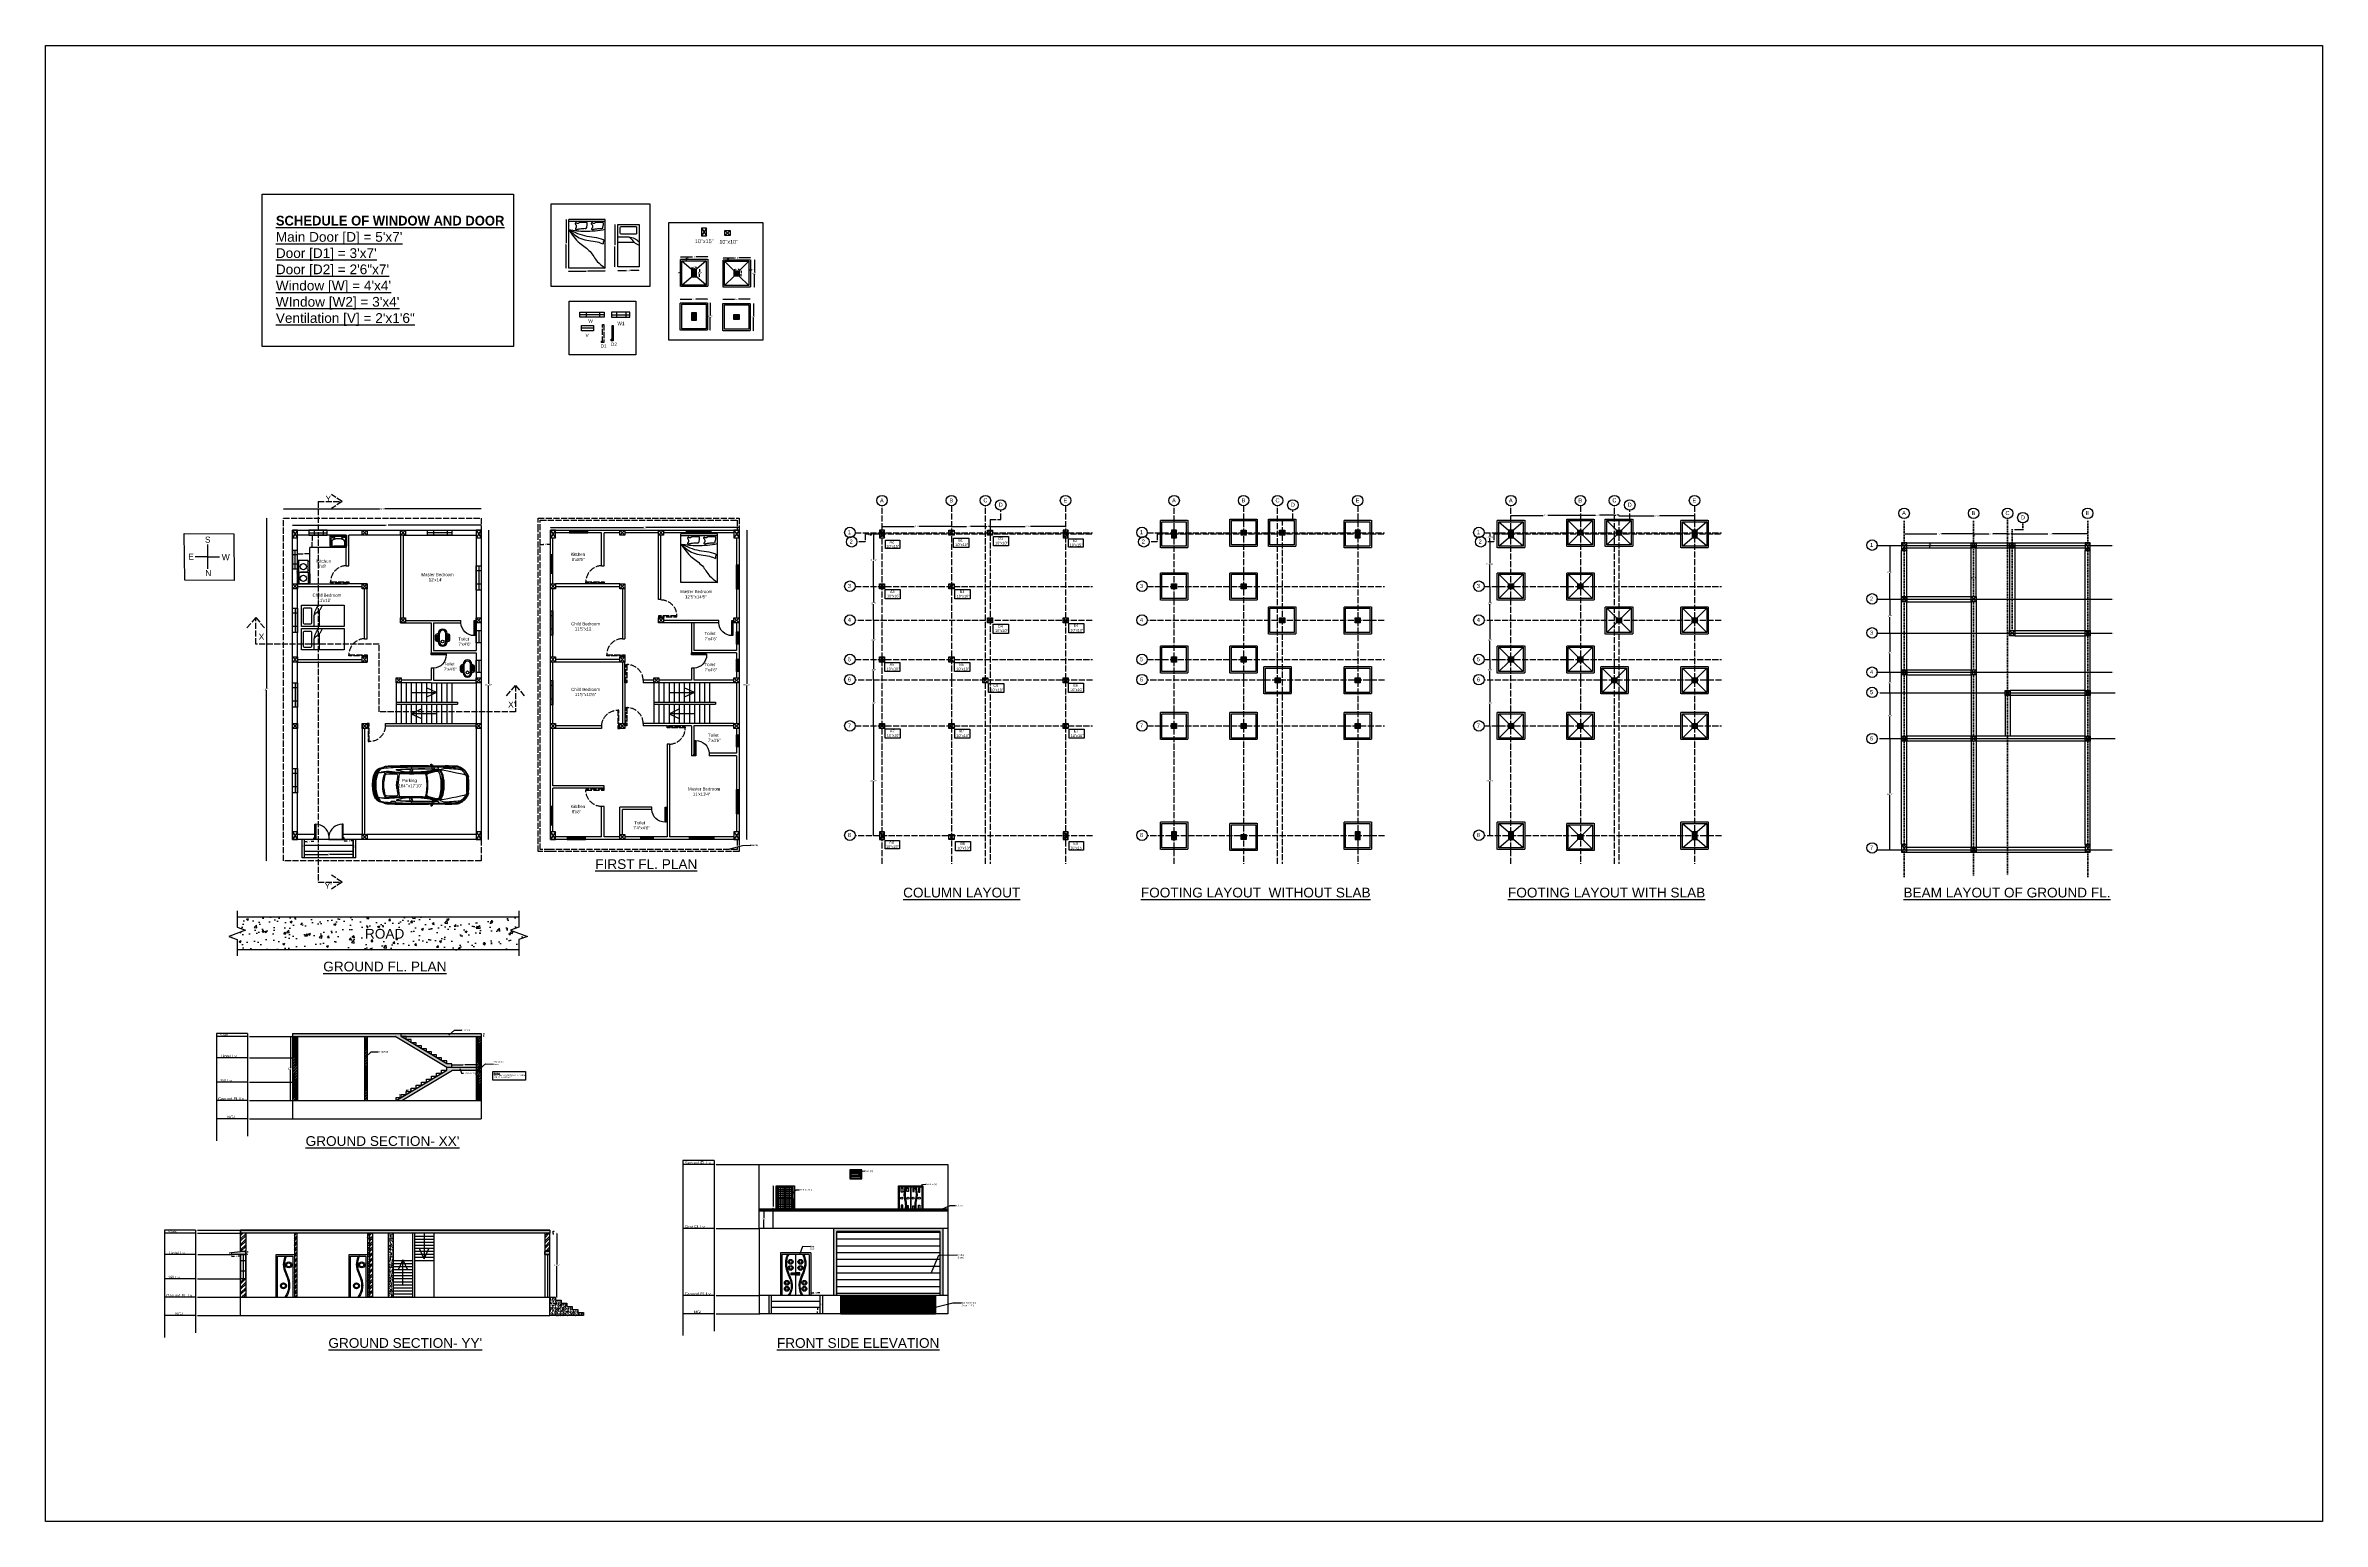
# Model space of a CAD drawing. Header units: inches. Extents: x -19338 to 11623, y -1285 to 3664.
# Drawn here: x -3064 to 1425, y -1285 to 1626 of the extents above; entities that cross this region are included whole.
import ezdxf

# ---------------------------------------------------------------- set-up
doc = ezdxf.new("R2010")
doc.units = ezdxf.units.IN
doc.header["$MEASUREMENT"] = 0
doc.linetypes.add('ACAD_ISO02W100', pattern=[15, 12, -3])
doc.linetypes.add('ACAD_ISO07W100', pattern=[3, 0, -3])
doc.layers.get('0').update_dxf_attribs({"color": 18})
for name, color, linetype in [('Balcony', 210, 'ACAD_ISO02W100'), ('C', 141, 'Continuous'), ('C1', 10, 'Continuous'), ('D', 191, 'Continuous'), ('D1', 231, 'ACAD_ISO02W100'), ('D2', 31, 'Continuous'), ('DoottLine', 50, 'ACAD_ISO02W100'), ('Specification', 74, 'Continuous'), ('V', 150, 'Continuous'), ('W', 70, 'Continuous'), ('W1', 120, 'Continuous')]:
    doc.layers.add(name, color=color, linetype=linetype)
doc.layers.add('Dot Line', color=210, linetype='ACAD_ISO02W100', plot=False)
doc.layers.add('Naming', color=50, linetype='Continuous', plot=False)
doc.styles.get("Standard").update_dxf_attribs({"font": 'arial.ttf'})
doc.dimstyles.get("Standard").update_dxf_attribs({"dimtxt": 3, "dimasz": 2, "dimexe": 0.18, "dimexo": 0.0625, "dimgap": 0.09, "dimtad": 0, "dimtih": 1, "dimtoh": 1, "dimdsep": 46, "dimlunit": 3, "dimtxsty": 'Standard', "dimblk": 'ARCHTICK', "dimcen": 0.09, "dimse1": 1, "dimse2": 1, "dimclrd": 2, "dimadec": 0, "dimazin": 0, "dimtfac": 1, "dimtofl": 0, "dimtmove": 0, "dimatfit": 3, "dimfxl": 1, "dimtolj": 1, "dimtzin": 0, "dimarcsym": 0})
pattern_1 = [(45, (-5884.079, -2660.3556), (-2.6516504, 2.6516504), []), (45, (-5882.3112, -2660.3556), (-2.6516504, 2.6516504), [])]
pattern_2 = [(50, (-5884.079, -2660.3556), (7.172602, -0.627521), [0.75, -8.25]), (355, (-5884.079, -2660.3556), (-1.387513, 7.521921), [0.6, -6.6]), (100.45144, (-5883.481, -2660.408), (5.785088, 6.8944), [0.637402, -7.011421]), (46.1842, (-5884.079, -2658.356), (10.672413, -1.655193), [1.125, -12.375]), (96.63564, (-5883.19, -2658.493), (9.34662, 9.741186), [0.956103, -10.517138]), (351.18416, (-5884.079, -2658.356), (9.34662, 9.741186), [0.9, -9.9]), (21, (-5883.079, -2658.8556), (5.9690705, -4.026189), [0.75, -8.25]), (326, (-5883.079, -2658.8556), (2.433153, 7.2515), [0.6, -6.6]), (71.45144, (-5882.5816, -2659.191), (8.402224, 3.225312), [0.637402, -7.011421]), (37.5, (-5884.079, -2660.3556), (0.1215986, 3.3289385), [0, -6.52, 0, -6.7, 0, -6.625]), (7.5, (-5884.079, -2660.3556), (2.6306954, 3.944117), [0, -3.82, 0, -6.37, 0, -2.525]), (327.5, (-5886.309, -2660.3556), (5.3382244, -0.2255487), [0, -2.5, 0, -7.8, 0, -10.35]), (317.5, (-5887.309, -2660.3556), (5.8318617, 1.00105), [0, -3.25, 0, -5.18, 0, -7.35])]
pattern_3 = [(50, (-417.2895, -3037.1256), (7.172602, -0.627521), [0.75, -8.25]), (355, (-417.2895, -3037.1256), (-1.387513, 7.521921), [0.6, -6.6]), (100.45144, (-416.692, -3037.178), (5.785088, 6.8944), [0.637402, -7.011421]), (46.1842, (-417.2895, -3035.126), (10.672413, -1.655193), [1.125, -12.375]), (96.63564, (-416.4, -3035.264), (9.34662, 9.741186), [0.956103, -10.517138]), (351.18416, (-417.29, -3035.126), (9.34662, 9.741186), [0.9, -9.9]), (21, (-416.2895, -3035.6256), (5.96907, -4.026189), [0.75, -8.25]), (326, (-416.2895, -3035.6256), (2.433153, 7.2515), [0.6, -6.6]), (71.45144, (-415.792, -3035.961), (8.402224, 3.225312), [0.637402, -7.011421]), (37.5, (-417.2895, -3037.1256), (0.1215986, 3.3289385), [0, -6.52, 0, -6.7, 0, -6.625]), (7.5, (-417.2895, -3037.1256), (2.6306954, 3.944117), [0, -3.82, 0, -6.37, 0, -2.525]), (327.5, (-419.5195, -3037.1256), (5.3382244, -0.2255487), [0, -2.5, 0, -7.8, 0, -10.35]), (317.5, (-420.5195, -3037.1256), (5.831862, 1.00105), [0, -3.25, 0, -5.18, 0, -7.35])]
pattern_4 = [(0, (-5884.079, -2660.3556), (0, 1.875), [1.875, -1.875]), (90, (-5884.079, -2660.3556), (-1.875, 1e-16), [1.875, -1.875])]

# ---------------------------------------------------------------- blocks, each defined once
blk = doc.blocks.new('D1')
at = {"layer": 'D1'}
blk.add_lwpolyline([(-36, 2), (-36, 4), (0, 4), (0, 2)], close=True, dxfattribs=at)
blk.add_lwpolyline([(0, 2), (0, 0), (-3, 0), (-3, 2)], dxfattribs=at)
blk.add_arc((-4, 4), 32, 91.8188, 180, dxfattribs=at)
blk = doc.blocks.new('D2')
at = {"layer": 'D2'}
blk.add_lwpolyline([(-4, 0), (-2, 0), (-2, 30), (-4, 30)], close=True, dxfattribs=at)
blk.add_lwpolyline([(-2, 0), (0, 0), (0, 3), (-2, 3)], dxfattribs=at)
blk.add_arc((-4, 3.98), 26.02, 90, 177.75339, dxfattribs=at)
blk = doc.blocks.new('A$C21B07C85')
for p, q in [((0, 0.25), (0, 0.44)), ((0.024, 0.435), (0.085, 0.435)), ((0.024, 0.403), (0.085, 0.403)), ((0.024, 0.371), (0.085, 0.371)), ((0.024, 0.34), (0.085, 0.34)), ((0.024, 0.308), (0.085, 0.308)), ((0.024, 0.276), (0.085, 0.276)), ((0.024, 0.245), (0.085, 0.245)), ((0.107, 0.516), (0.036, 0.487)), ((0.107, 0.174), (0.036, 0.203)), ((0.107, 0.174), (0.107, 0.516)), ((0.155, 0.174), (0.155, 0.516)), ((0.408, 0.174), (0.408, 0.516)), ((0.455, 0.516), (0.526, 0.487)), ((0.455, 0.174), (0.455, 0.516)), ((0.455, 0.174), (0.526, 0.203)), ((0.538, 0.435), (0.477, 0.435)), ((0.538, 0.403), (0.477, 0.403)), ((0.538, 0.371), (0.477, 0.371)), ((0.538, 0.34), (0.477, 0.34)), ((0.538, 0.308), (0.477, 0.308)), ((0.538, 0.276), (0.477, 0.276)), ((0.538, 0.245), (0.477, 0.245)), ((0.562, 0.25), (0.562, 0.44))]:
    blk.add_line(p, q)
blk.add_circle((0.281, 0.194), 0.0563)
for centre, radius, start, end in [((0.048, 0.44), 0.0475, 103.47806, 180), ((0.048, 0.25), 0.0475, 180, 256.52194), ((0.281, 0.516), 0.174, 0, 180), ((0.281, 0.174), 0.174, 180, 0), ((0.281, 0.516), 0.127, 0, 180), ((0.281, 0.174), 0.127, 180, 0), ((0.515, 0.44), 0.0475, 0, 76.52194), ((0.515, 0.25), 0.0475, 283.47806, 0)]:
    blk.add_arc(centre, radius, start, end)
blk = doc.blocks.new('A$C0B5925C7')
at = {"lineweight": 53}
blk.add_open_spline([(0, 1.01), (0.01, 1.68), (0.24, 1.78), (0.39, 1.82), (0.39, 1.82), (0.48, 1.85), (0.55, 1.87), (0.58, 1.88), (0.58, 1.88), (0.62, 1.9), (0.73, 1.92), (0.82, 1.92), (0.82, 1.92), (0.91, 1.92), (1.47, 1.93), (1.62, 1.93), (1.62, 1.93), (1.77, 1.93), (2.48, 1.93), (2.58, 1.93), (2.58, 1.93), (2.69, 1.93), (3.09, 1.91), (3.22, 1.91), (3.22, 1.91), (3.35, 1.91), (3.51, 1.93), (3.58, 1.93), (3.58, 1.93), (3.64, 1.93), (4, 1.92), (4.08, 1.91), (4.08, 1.91), (4.15, 1.91), (4.2, 1.88), (4.25, 1.85), (4.25, 1.85), (4.47, 1.76), (4.59, 1.51), (4.61, 1.48), (4.61, 1.48), (4.62, 1.45), (4.63, 1.42), (4.63, 1.39), (4.63, 1.39), (4.63, 1.35), (4.62, 1.34), (4.62, 1.33), (4.62, 1.33), (4.62, 1.32), (4.63, 1.28), (4.63, 1.24), (4.63, 1.24), (4.63, 1.2), (4.63, 1.01), (4.63, 1.01), (4.63, 1.01), (4.63, 1.01), (4.63, 0.81), (4.63, 0.77), (4.63, 0.77), (4.63, 0.73), (4.62, 0.69), (4.62, 0.68), (4.62, 0.68), (4.62, 0.67), (4.63, 0.66), (4.63, 0.62), (4.63, 0.62), (4.63, 0.59), (4.62, 0.56), (4.61, 0.53), (4.61, 0.53), (4.59, 0.5), (4.47, 0.25), (4.25, 0.16), (4.25, 0.16), (4.2, 0.13), (4.15, 0.1), (4.08, 0.1), (4.08, 0.1), (4, 0.09), (3.64, 0.08), (3.58, 0.08), (3.58, 0.08), (3.51, 0.08), (3.35, 0.1), (3.22, 0.1), (3.22, 0.1), (3.09, 0.1), (2.69, 0.08), (2.58, 0.08), (2.58, 0.08), (2.48, 0.08), (1.77, 0.08), (1.62, 0.08), (1.62, 0.08), (1.47, 0.08), (0.91, 0.09), (0.82, 0.09), (0.82, 0.09), (0.73, 0.09), (0.62, 0.11), (0.58, 0.13), (0.58, 0.13), (0.55, 0.14), (0.48, 0.16), (0.39, 0.19), (0.39, 0.19), (0.24, 0.23), (0.01, 0.33), (0, 1.01)], degree=3, knots=[0, 0, 0, 0, 0.035714, 0.035714, 0.035714, 0.035714, 0.071429, 0.071429, 0.071429, 0.071429, 0.107143, 0.107143, 0.107143, 0.107143, 0.142857, 0.142857, 0.142857, 0.142857, 0.178571, 0.178571, 0.178571, 0.178571, 0.214286, 0.214286, 0.214286, 0.214286, 0.25, 0.25, 0.25, 0.25, 0.285714, 0.285714, 0.285714, 0.285714, 0.321429, 0.321429, 0.321429, 0.321429, 0.357143, 0.357143, 0.357143, 0.357143, 0.392857, 0.392857, 0.392857, 0.392857, 0.428571, 0.428571, 0.428571, 0.428571, 0.464286, 0.464286, 0.464286, 0.464286, 0.5, 0.5, 0.5, 0.5, 0.535714, 0.535714, 0.535714, 0.535714, 0.571429, 0.571429, 0.571429, 0.571429, 0.607143, 0.607143, 0.607143, 0.607143, 0.642857, 0.642857, 0.642857, 0.642857, 0.678571, 0.678571, 0.678571, 0.678571, 0.714286, 0.714286, 0.714286, 0.714286, 0.75, 0.75, 0.75, 0.75, 0.785714, 0.785714, 0.785714, 0.785714, 0.821429, 0.821429, 0.821429, 0.821429, 0.857143, 0.857143, 0.857143, 0.857143, 0.892857, 0.892857, 0.892857, 0.892857, 0.928571, 0.928571, 0.928571, 0.928571, 0.964286, 0.964286, 0.964286, 0.964286, 1, 1, 1, 1], dxfattribs=at)
at = {"lineweight": 25}
for points, knots in [([(0.14, 0.51), (0.09, 0.58), (0.06, 0.75), (0.06, 1.01), (0.06, 1.01), (0.06, 1.26), (0.09, 1.43), (0.14, 1.5)], [0, 0, 0, 0, 0.5, 0.5, 0.5, 0.5, 1, 1, 1, 1]), ([(0.12, 0.65), (0.1, 0.75), (0.08, 0.83), (0.08, 1.01), (0.08, 1.01), (0.08, 1.18), (0.1, 1.26), (0.12, 1.36)], [0, 0, 0, 0, 0.5, 0.5, 0.5, 0.5, 1, 1, 1, 1]), ([(0.17, 1.41), (0.22, 1.6), (0.35, 1.75), (0.37, 1.78), (0.37, 1.78), (0.39, 1.8), (0.39, 1.81), (0.36, 1.81), (0.36, 1.81), (0.32, 1.8), (0.28, 1.76), (0.26, 1.73), (0.26, 1.73), (0.23, 1.7), (0.16, 1.6), (0.13, 1.46), (0.13, 1.46), (0.11, 1.41), (0.12, 1.37), (0.13, 1.36), (0.13, 1.36), (0.15, 1.35), (0.16, 1.38), (0.17, 1.41)], [0, 0, 0, 0, 0.166667, 0.166667, 0.166667, 0.166667, 0.333333, 0.333333, 0.333333, 0.333333, 0.5, 0.5, 0.5, 0.5, 0.666667, 0.666667, 0.666667, 0.666667, 0.833333, 0.833333, 0.833333, 0.833333, 1, 1, 1, 1]), ([(0.15, 0.65), (0.14, 0.71), (0.12, 0.87), (0.12, 1.01), (0.12, 1.01), (0.12, 1.14), (0.14, 1.3), (0.15, 1.36)], [0, 0, 0, 0, 0.5, 0.5, 0.5, 0.5, 1, 1, 1, 1]), ([(0.38, 0.24), (0.34, 0.3), (0.17, 0.42), (0.17, 1.01), (0.17, 1.01), (0.17, 1.59), (0.34, 1.71), (0.38, 1.77)], [0, 0, 0, 0, 0.5, 0.5, 0.5, 0.5, 1, 1, 1, 1]), ([(0.25, 1.61), (0.3, 1.61), (0.41, 1.62), (0.5, 1.62), (0.5, 1.62), (0.56, 1.63), (0.61, 1.61), (0.62, 1.59)], [0, 0, 0, 0, 0.5, 0.5, 0.5, 0.5, 1, 1, 1, 1]), ([(0.38, 1.79), (0.56, 1.83), (0.9, 1.86), (1.26, 1.87), (1.26, 1.87), (1.62, 1.88), (3.01, 1.89), (3.3, 1.88), (3.3, 1.88), (3.59, 1.87), (3.96, 1.87), (4.21, 1.82)], [0, 0, 0, 0, 0.333333, 0.333333, 0.333333, 0.333333, 0.666667, 0.666667, 0.666667, 0.666667, 1, 1, 1, 1]), ([(2.61, 1.6), (2.17, 1.58), (1.48, 1.6), (1.34, 1.6), (1.34, 1.6), (1.2, 1.61), (0.72, 1.7), (0.41, 1.63)], [0, 0, 0, 0, 0.5, 0.5, 0.5, 0.5, 1, 1, 1, 1]), ([(0.49, 1.01), (0.49, 0.78), (0.53, 0.58), (0.57, 0.5), (0.57, 0.5), (0.6, 0.41), (0.68, 0.39), (0.72, 0.39), (0.72, 0.39), (0.76, 0.39), (1.21, 0.42), (1.24, 0.42), (1.24, 0.42), (1.27, 0.43), (1.3, 0.42), (1.28, 0.49), (1.28, 0.49), (1.26, 0.56), (1.22, 0.92), (1.22, 1.01), (1.22, 1.01), (1.22, 1.09), (1.26, 1.45), (1.28, 1.52), (1.28, 1.52), (1.3, 1.59), (1.27, 1.58), (1.24, 1.59), (1.24, 1.59), (1.21, 1.59), (0.76, 1.62), (0.72, 1.62), (0.72, 1.62), (0.68, 1.62), (0.6, 1.6), (0.57, 1.51), (0.57, 1.51), (0.53, 1.43), (0.49, 1.23), (0.49, 1.01)], [0, 0, 0, 0, 0.1, 0.1, 0.1, 0.1, 0.2, 0.2, 0.2, 0.2, 0.3, 0.3, 0.3, 0.3, 0.4, 0.4, 0.4, 0.4, 0.5, 0.5, 0.5, 0.5, 0.6, 0.6, 0.6, 0.6, 0.7, 0.7, 0.7, 0.7, 0.8, 0.8, 0.8, 0.8, 0.9, 0.9, 0.9, 0.9, 1, 1, 1, 1]), ([(0.54, 1.01), (0.54, 0.9), (0.59, 0.56), (0.61, 0.52), (0.61, 0.52), (0.63, 0.48), (0.66, 0.46), (0.72, 0.46), (0.72, 0.46), (0.78, 0.46), (1.1, 0.47), (1.16, 0.47), (1.16, 0.47), (1.21, 0.48), (1.21, 0.52), (1.21, 0.57), (1.21, 0.57), (1.2, 0.62), (1.16, 0.79), (1.16, 1.01), (1.16, 1.01), (1.16, 1.22), (1.2, 1.39), (1.21, 1.44), (1.21, 1.44), (1.21, 1.49), (1.21, 1.53), (1.16, 1.54), (1.16, 1.54), (1.1, 1.54), (0.78, 1.55), (0.72, 1.55), (0.72, 1.55), (0.66, 1.55), (0.63, 1.53), (0.61, 1.49), (0.61, 1.49), (0.59, 1.45), (0.54, 1.11), (0.54, 1.01)], [0, 0, 0, 0, 0.1, 0.1, 0.1, 0.1, 0.2, 0.2, 0.2, 0.2, 0.3, 0.3, 0.3, 0.3, 0.4, 0.4, 0.4, 0.4, 0.5, 0.5, 0.5, 0.5, 0.6, 0.6, 0.6, 0.6, 0.7, 0.7, 0.7, 0.7, 0.8, 0.8, 0.8, 0.8, 0.9, 0.9, 0.9, 0.9, 1, 1, 1, 1]), ([(1.17, 1.76), (1.14, 1.76), (1.12, 1.74), (1.17, 1.72), (1.17, 1.72), (1.23, 1.7), (1.34, 1.67), (1.38, 1.66), (1.38, 1.66), (1.43, 1.65), (1.59, 1.62), (1.66, 1.62), (1.66, 1.62), (1.74, 1.61), (2.14, 1.62), (2.23, 1.62), (2.23, 1.62), (2.33, 1.62), (2.65, 1.66), (2.73, 1.67), (2.73, 1.67), (2.81, 1.69), (2.96, 1.72), (3.14, 1.78), (3.14, 1.78), (2.94, 1.81), (1.54, 1.81), (1.17, 1.76)], [0, 0, 0, 0, 0.142857, 0.142857, 0.142857, 0.142857, 0.285714, 0.285714, 0.285714, 0.285714, 0.428571, 0.428571, 0.428571, 0.428571, 0.571429, 0.571429, 0.571429, 0.571429, 0.714286, 0.714286, 0.714286, 0.714286, 0.857143, 0.857143, 0.857143, 0.857143, 1, 1, 1, 1]), ([(1.17, 1.74), (1.17, 1.74), (1.17, 1.74), (1.17, 1.74), (1.17, 1.74), (1.16, 1.74), (1.16, 1.74), (1.15, 1.74), (1.15, 1.74), (1.16, 1.73), (1.16, 1.73), (1.18, 1.73), (1.18, 1.73), (1.23, 1.71), (1.34, 1.68), (1.39, 1.67), (1.39, 1.67), (1.44, 1.66), (1.59, 1.63), (1.66, 1.63), (1.66, 1.63), (1.72, 1.62), (1.95, 1.62), (2.11, 1.62), (2.11, 1.62), (2.11, 1.62), (2.23, 1.63), (2.23, 1.63), (2.23, 1.63), (2.33, 1.63), (2.65, 1.67), (2.73, 1.68), (2.73, 1.68), (2.85, 1.7), (2.97, 1.73), (3.08, 1.77), (3.08, 1.77), (2.76, 1.79), (1.52, 1.79), (1.17, 1.74)], [0, 0, 0, 0, 0.1, 0.1, 0.1, 0.1, 0.2, 0.2, 0.2, 0.2, 0.3, 0.3, 0.3, 0.3, 0.4, 0.4, 0.4, 0.4, 0.5, 0.5, 0.5, 0.5, 0.6, 0.6, 0.6, 0.6, 0.7, 0.7, 0.7, 0.7, 0.8, 0.8, 0.8, 0.8, 0.9, 0.9, 0.9, 0.9, 1, 1, 1, 1]), ([(1.16, 1.01), (1.16, 1.01), (1.16, 0.88), (1.17, 0.84), (1.17, 0.84), (1.17, 0.82), (1.23, 0.83), (1.23, 0.84), (1.23, 0.84), (1.23, 0.9), (1.22, 0.95), (1.22, 1.01), (1.22, 1.01), (1.22, 1.06), (1.23, 1.11), (1.23, 1.17), (1.23, 1.17), (1.23, 1.18), (1.17, 1.19), (1.17, 1.17), (1.17, 1.17), (1.16, 1.13), (1.16, 1.01), (1.16, 1.01)], [0, 0, 0, 0, 0.166667, 0.166667, 0.166667, 0.166667, 0.333333, 0.333333, 0.333333, 0.333333, 0.5, 0.5, 0.5, 0.5, 0.666667, 0.666667, 0.666667, 0.666667, 0.833333, 0.833333, 0.833333, 0.833333, 1, 1, 1, 1]), ([(1.86, 1.93), (1.86, 1.93), (1.86, 1.89), (1.86, 1.88), (1.86, 1.88), (1.86, 1.86), (1.89, 1.83), (1.9, 1.81), (1.9, 1.81), (1.91, 1.8), (1.92, 1.78), (1.92, 1.78)], [0, 0, 0, 0, 0.333333, 0.333333, 0.333333, 0.333333, 0.666667, 0.666667, 0.666667, 0.666667, 1, 1, 1, 1]), ([(1.92, 1.9), (1.91, 1.9), (1.9, 1.91), (1.91, 1.91), (1.91, 1.91), (1.94, 1.92), (1.98, 1.92), (2.02, 1.92), (2.02, 1.92), (2.06, 1.92), (2.11, 1.92), (2.13, 1.91), (2.13, 1.91), (2.14, 1.91), (2.14, 1.9), (2.13, 1.9), (2.13, 1.9), (2.13, 1.9), (1.92, 1.9), (1.92, 1.9)], [0, 0, 0, 0, 0.2, 0.2, 0.2, 0.2, 0.4, 0.4, 0.4, 0.4, 0.6, 0.6, 0.6, 0.6, 0.8, 0.8, 0.8, 0.8, 1, 1, 1, 1]), ([(2.63, 1.01), (2.63, 0.7), (2.57, 0.44), (2.57, 0.44), (2.57, 0.44), (2.57, 0.44), (3.26, 0.27), (3.26, 0.27), (3.26, 0.27), (3.3, 0.34), (3.44, 0.42), (3.44, 1.01), (3.44, 1.01), (3.44, 1.59), (3.3, 1.67), (3.26, 1.74), (3.26, 1.74), (3.26, 1.74), (2.57, 1.57), (2.57, 1.57), (2.57, 1.57), (2.57, 1.57), (2.63, 1.31), (2.63, 1.01)], [0, 0, 0, 0, 0.166667, 0.166667, 0.166667, 0.166667, 0.333333, 0.333333, 0.333333, 0.333333, 0.5, 0.5, 0.5, 0.5, 0.666667, 0.666667, 0.666667, 0.666667, 0.833333, 0.833333, 0.833333, 0.833333, 1, 1, 1, 1]), ([(3.26, 1.74), (3.26, 1.74), (2.57, 1.57), (2.57, 1.57), (2.57, 1.57), (2.57, 1.57), (2.59, 1.6), (2.63, 1.61), (2.63, 1.61), (2.67, 1.62), (3.12, 1.72), (3.16, 1.73), (3.16, 1.73), (3.2, 1.74), (3.26, 1.74), (3.26, 1.74)], [0, 0, 0, 0, 0.25, 0.25, 0.25, 0.25, 0.5, 0.5, 0.5, 0.5, 0.75, 0.75, 0.75, 0.75, 1, 1, 1, 1]), ([(2.67, 1.01), (2.67, 0.76), (2.63, 0.56), (2.62, 0.51), (2.62, 0.51), (2.62, 0.48), (2.66, 0.44), (2.71, 0.43), (2.71, 0.43), (2.75, 0.42), (3.04, 0.35), (3.08, 0.34), (3.08, 0.34), (3.12, 0.34), (3.19, 0.32), (3.22, 0.41), (3.22, 0.41), (3.25, 0.5), (3.3, 0.66), (3.3, 1.01), (3.3, 1.01), (3.3, 1.35), (3.25, 1.51), (3.22, 1.6), (3.22, 1.6), (3.19, 1.69), (3.12, 1.68), (3.08, 1.67), (3.08, 1.67), (3.04, 1.66), (2.75, 1.59), (2.71, 1.58), (2.71, 1.58), (2.66, 1.57), (2.62, 1.53), (2.62, 1.5), (2.62, 1.5), (2.63, 1.45), (2.67, 1.25), (2.67, 1.01)], [0, 0, 0, 0, 0.1, 0.1, 0.1, 0.1, 0.2, 0.2, 0.2, 0.2, 0.3, 0.3, 0.3, 0.3, 0.4, 0.4, 0.4, 0.4, 0.5, 0.5, 0.5, 0.5, 0.6, 0.6, 0.6, 0.6, 0.7, 0.7, 0.7, 0.7, 0.8, 0.8, 0.8, 0.8, 0.9, 0.9, 0.9, 0.9, 1, 1, 1, 1]), ([(2.99, 1.77), (2.99, 1.78), (2.98, 1.79), (2.97, 1.81), (2.97, 1.81), (2.96, 1.84), (2.91, 2.01), (2.84, 2.01), (2.84, 2.01), (2.81, 2.01), (2.8, 2.01), (2.81, 1.99), (2.81, 1.99), (2.82, 1.96), (2.87, 1.85), (2.87, 1.83), (2.87, 1.83), (2.88, 1.81), (2.89, 1.78), (2.9, 1.77), (2.9, 1.77), (2.93, 1.77), (2.97, 1.77), (2.99, 1.77)], [0, 0, 0, 0, 0.166667, 0.166667, 0.166667, 0.166667, 0.333333, 0.333333, 0.333333, 0.333333, 0.5, 0.5, 0.5, 0.5, 0.666667, 0.666667, 0.666667, 0.666667, 0.833333, 0.833333, 0.833333, 0.833333, 1, 1, 1, 1]), ([(2.99, 1.77), (2.97, 1.77), (2.93, 1.77), (2.9, 1.77), (2.9, 1.77), (2.9, 1.77), (2.91, 1.77), (2.91, 1.77), (2.91, 1.77), (2.89, 1.76), (2.88, 1.74), (2.88, 1.71), (2.88, 1.71), (2.9, 1.72), (3.03, 1.75), (3.03, 1.75), (3.03, 1.75), (3.02, 1.75), (3.01, 1.76), (2.99, 1.77)], [0, 0, 0, 0, 0.2, 0.2, 0.2, 0.2, 0.4, 0.4, 0.4, 0.4, 0.6, 0.6, 0.6, 0.6, 0.8, 0.8, 0.8, 0.8, 1, 1, 1, 1]), ([(3.23, 0.28), (3.28, 0.36), (3.41, 0.48), (3.41, 1.01), (3.41, 1.01), (3.41, 1.53), (3.28, 1.65), (3.23, 1.73)], [0, 0, 0, 0, 0.5, 0.5, 0.5, 0.5, 1, 1, 1, 1]), ([(3.26, 1.74), (3.3, 1.76), (3.39, 1.82), (3.55, 1.82), (3.55, 1.82), (3.71, 1.81), (4.15, 1.78), (4.29, 1.75)], [0, 0, 0, 0, 0.5, 0.5, 0.5, 0.5, 1, 1, 1, 1]), ([(3.36, 1.55), (3.37, 1.52), (3.37, 1.5), (3.37, 1.48), (3.37, 1.48), (3.37, 1.46), (3.38, 1.17), (3.38, 1.17), (3.38, 1.17), (3.38, 1.17), (3.37, 1.15), (3.37, 1.15), (3.37, 1.15), (3.37, 1.15), (3.37, 1.12), (3.37, 1.11), (3.37, 1.11), (3.38, 1.1), (3.36, 1.09), (3.36, 1.09), (3.36, 1.09), (3.36, 1.09), (3.36, 1.17), (3.36, 1.17), (3.36, 1.17), (3.36, 1.17), (3.37, 1.19), (3.37, 1.19), (3.37, 1.19), (3.37, 1.19), (3.33, 1.55), (3.33, 1.55), (3.33, 1.55), (3.33, 1.55), (3.33, 1.56), (3.32, 1.58), (3.32, 1.58), (3.32, 1.59), (3.32, 1.6), (3.33, 1.6), (3.33, 1.6), (3.34, 1.6), (3.34, 1.6), (3.35, 1.59), (3.35, 1.59), (3.35, 1.58), (3.36, 1.57), (3.36, 1.55)], [0, 0, 0, 0, 0.083333, 0.083333, 0.083333, 0.083333, 0.166667, 0.166667, 0.166667, 0.166667, 0.25, 0.25, 0.25, 0.25, 0.333333, 0.333333, 0.333333, 0.333333, 0.416667, 0.416667, 0.416667, 0.416667, 0.5, 0.5, 0.5, 0.5, 0.583333, 0.583333, 0.583333, 0.583333, 0.666667, 0.666667, 0.666667, 0.666667, 0.75, 0.75, 0.75, 0.75, 0.833333, 0.833333, 0.833333, 0.833333, 0.916667, 0.916667, 0.916667, 0.916667, 1, 1, 1, 1]), ([(3.37, 0.87), (3.38, 0.94), (3.37, 1.01), (3.36, 1.08), (3.36, 1.08), (3.36, 1.12), (3.36, 1.16), (3.35, 1.19), (3.35, 1.19), (3.35, 1.24), (3.34, 1.28), (3.33, 1.33), (3.33, 1.33), (3.33, 1.33), (3.32, 1.33), (3.32, 1.33), (3.32, 1.33), (3.34, 1.17), (3.36, 1.01), (3.36, 0.87), (3.36, 0.87), (3.36, 0.87), (3.37, 0.87), (3.37, 0.87)], [0, 0, 0, 0, 0.166667, 0.166667, 0.166667, 0.166667, 0.333333, 0.333333, 0.333333, 0.333333, 0.5, 0.5, 0.5, 0.5, 0.666667, 0.666667, 0.666667, 0.666667, 0.833333, 0.833333, 0.833333, 0.833333, 1, 1, 1, 1]), ([(3.34, 1.55), (3.34, 1.55), (3.35, 1.52), (3.35, 1.52), (3.35, 1.52), (3.35, 1.52), (3.36, 1.36), (3.36, 1.36), (3.36, 1.36), (3.36, 1.36), (3.37, 1.35), (3.37, 1.35)], [0, 0, 0, 0, 0.333333, 0.333333, 0.333333, 0.333333, 0.666667, 0.666667, 0.666667, 0.666667, 1, 1, 1, 1]), ([(4.25, 1.82), (4.21, 1.82), (4.19, 1.82), (4.22, 1.8), (4.22, 1.8), (4.42, 1.68), (4.51, 1.48), (4.51, 1.48), (4.51, 1.48), (4.51, 1.48), (4.61, 1.43), (4.61, 1.43), (4.61, 1.43), (4.56, 1.56), (4.42, 1.74), (4.32, 1.8), (4.32, 1.8), (4.3, 1.82), (4.29, 1.82), (4.25, 1.82)], [0, 0, 0, 0, 0.2, 0.2, 0.2, 0.2, 0.4, 0.4, 0.4, 0.4, 0.6, 0.6, 0.6, 0.6, 0.8, 0.8, 0.8, 0.8, 1, 1, 1, 1]), ([(4.63, 1), (4.63, 1), (4.63, 0.77), (4.63, 0.77), (4.63, 0.77), (4.63, 0.73), (4.62, 0.7), (4.62, 0.68), (4.62, 0.68), (4.62, 0.68), (4.62, 0.68), (4.62, 0.68), (4.62, 0.68), (4.61, 0.67), (4.58, 0.64), (4.57, 0.63), (4.57, 0.63), (4.55, 0.62), (4.55, 0.63), (4.55, 0.66), (4.55, 0.66), (4.55, 0.68), (4.55, 1.01), (4.55, 1.01), (4.55, 1.01), (4.55, 1.01), (4.55, 1.33), (4.55, 1.36), (4.55, 1.36), (4.55, 1.38), (4.55, 1.4), (4.57, 1.38), (4.57, 1.38), (4.58, 1.37), (4.61, 1.34), (4.62, 1.33), (4.62, 1.33), (4.62, 1.33), (4.62, 1.33), (4.62, 1.33), (4.62, 1.33), (4.62, 1.31), (4.63, 1.28), (4.63, 1.24), (4.63, 1.24), (4.63, 1.24), (4.63, 1.01), (4.63, 1.01), (4.63, 1.01), (4.63, 1.01), (4.63, 1), (4.63, 1)], [0, 0, 0, 0, 0.076923, 0.076923, 0.076923, 0.076923, 0.153846, 0.153846, 0.153846, 0.153846, 0.230769, 0.230769, 0.230769, 0.230769, 0.307692, 0.307692, 0.307692, 0.307692, 0.384615, 0.384615, 0.384615, 0.384615, 0.461538, 0.461538, 0.461538, 0.461538, 0.538462, 0.538462, 0.538462, 0.538462, 0.615385, 0.615385, 0.615385, 0.615385, 0.692308, 0.692308, 0.692308, 0.692308, 0.769231, 0.769231, 0.769231, 0.769231, 0.846154, 0.846154, 0.846154, 0.846154, 0.923077, 0.923077, 0.923077, 0.923077, 1, 1, 1, 1]), ([(4.56, 1.36), (4.56, 1.36), (4.56, 1.36), (4.56, 1.36), (4.56, 1.36), (4.56, 1.36), (4.56, 0.66), (4.56, 0.66), (4.56, 0.66), (4.56, 0.65), (4.56, 0.64), (4.56, 0.64), (4.56, 0.64), (4.56, 0.64), (4.57, 0.65), (4.57, 0.65), (4.57, 0.65), (4.58, 0.66), (4.6, 0.68), (4.6, 0.68), (4.6, 0.68), (4.6, 0.68), (4.61, 0.69), (4.61, 0.69), (4.61, 0.69), (4.61, 0.7), (4.62, 0.74), (4.62, 0.77), (4.62, 0.77), (4.62, 0.77), (4.62, 1.24), (4.62, 1.24), (4.62, 1.24), (4.62, 1.27), (4.61, 1.31), (4.61, 1.32), (4.61, 1.32), (4.61, 1.32), (4.6, 1.33), (4.6, 1.33), (4.6, 1.33), (4.6, 1.33), (4.58, 1.35), (4.57, 1.36), (4.57, 1.36), (4.57, 1.36), (4.56, 1.37), (4.56, 1.37), (4.56, 1.37), (4.56, 1.37), (4.56, 1.36), (4.56, 1.36)], [0, 0, 0, 0, 0.076923, 0.076923, 0.076923, 0.076923, 0.153846, 0.153846, 0.153846, 0.153846, 0.230769, 0.230769, 0.230769, 0.230769, 0.307692, 0.307692, 0.307692, 0.307692, 0.384615, 0.384615, 0.384615, 0.384615, 0.461538, 0.461538, 0.461538, 0.461538, 0.538462, 0.538462, 0.538462, 0.538462, 0.615385, 0.615385, 0.615385, 0.615385, 0.692308, 0.692308, 0.692308, 0.692308, 0.769231, 0.769231, 0.769231, 0.769231, 0.846154, 0.846154, 0.846154, 0.846154, 0.923077, 0.923077, 0.923077, 0.923077, 1, 1, 1, 1]), ([(0.17, 0.6), (0.22, 0.41), (0.35, 0.26), (0.37, 0.23), (0.37, 0.23), (0.39, 0.21), (0.39, 0.2), (0.36, 0.2), (0.36, 0.2), (0.32, 0.21), (0.28, 0.25), (0.26, 0.28), (0.26, 0.28), (0.23, 0.31), (0.16, 0.41), (0.13, 0.55), (0.13, 0.55), (0.11, 0.6), (0.12, 0.64), (0.13, 0.65), (0.13, 0.65), (0.15, 0.66), (0.16, 0.63), (0.17, 0.6)], [0, 0, 0, 0, 0.166667, 0.166667, 0.166667, 0.166667, 0.333333, 0.333333, 0.333333, 0.333333, 0.5, 0.5, 0.5, 0.5, 0.666667, 0.666667, 0.666667, 0.666667, 0.833333, 0.833333, 0.833333, 0.833333, 1, 1, 1, 1]), ([(0.25, 0.4), (0.3, 0.4), (0.41, 0.39), (0.5, 0.39), (0.5, 0.39), (0.56, 0.38), (0.61, 0.4), (0.62, 0.42)], [0, 0, 0, 0, 0.5, 0.5, 0.5, 0.5, 1, 1, 1, 1]), ([(0.38, 0.22), (0.56, 0.18), (0.9, 0.15), (1.26, 0.14), (1.26, 0.14), (1.62, 0.13), (3.01, 0.12), (3.3, 0.13), (3.3, 0.13), (3.59, 0.14), (3.96, 0.14), (4.21, 0.19)], [0, 0, 0, 0, 0.333333, 0.333333, 0.333333, 0.333333, 0.666667, 0.666667, 0.666667, 0.666667, 1, 1, 1, 1]), ([(2.61, 0.41), (2.17, 0.43), (1.48, 0.41), (1.34, 0.41), (1.34, 0.41), (1.2, 0.4), (0.72, 0.31), (0.41, 0.38)], [0, 0, 0, 0, 0.5, 0.5, 0.5, 0.5, 1, 1, 1, 1]), ([(0.93, 0.23), (0.91, 0.23), (0.89, 0.22), (0.89, 0.19), (0.89, 0.19), (0.89, 0.16), (0.9, 0.13), (0.95, 0.13), (0.95, 0.13), (0.99, 0.12), (1.04, 0.12), (1.06, 0.12), (1.06, 0.12), (1.09, 0.12), (1.11, 0.14), (1.11, 0.17), (1.11, 0.17), (1.11, 0.2), (1.09, 0.22), (1.05, 0.23), (1.05, 0.23), (1.01, 0.23), (0.93, 0.23), (0.93, 0.23)], [0, 0, 0, 0, 0.166667, 0.166667, 0.166667, 0.166667, 0.333333, 0.333333, 0.333333, 0.333333, 0.5, 0.5, 0.5, 0.5, 0.666667, 0.666667, 0.666667, 0.666667, 0.833333, 0.833333, 0.833333, 0.833333, 1, 1, 1, 1]), ([(1.17, 0.25), (1.14, 0.25), (1.12, 0.27), (1.17, 0.29), (1.17, 0.29), (1.23, 0.31), (1.34, 0.34), (1.38, 0.35), (1.38, 0.35), (1.43, 0.36), (1.59, 0.39), (1.66, 0.39), (1.66, 0.39), (1.74, 0.4), (2.14, 0.39), (2.23, 0.39), (2.23, 0.39), (2.33, 0.39), (2.65, 0.35), (2.73, 0.34), (2.73, 0.34), (2.81, 0.32), (2.96, 0.29), (3.14, 0.23), (3.14, 0.23), (2.94, 0.2), (1.54, 0.2), (1.17, 0.25)], [0, 0, 0, 0, 0.142857, 0.142857, 0.142857, 0.142857, 0.285714, 0.285714, 0.285714, 0.285714, 0.428571, 0.428571, 0.428571, 0.428571, 0.571429, 0.571429, 0.571429, 0.571429, 0.714286, 0.714286, 0.714286, 0.714286, 0.857143, 0.857143, 0.857143, 0.857143, 1, 1, 1, 1]), ([(1.17, 0.27), (1.17, 0.27), (1.17, 0.27), (1.17, 0.27), (1.17, 0.27), (1.16, 0.27), (1.16, 0.27), (1.15, 0.27), (1.15, 0.27), (1.16, 0.28), (1.16, 0.28), (1.18, 0.28), (1.18, 0.28), (1.23, 0.3), (1.34, 0.33), (1.39, 0.34), (1.39, 0.34), (1.44, 0.35), (1.59, 0.38), (1.66, 0.38), (1.66, 0.38), (1.72, 0.39), (1.95, 0.39), (2.11, 0.39), (2.11, 0.39), (2.11, 0.39), (2.23, 0.38), (2.23, 0.38), (2.23, 0.38), (2.33, 0.38), (2.65, 0.34), (2.73, 0.33), (2.73, 0.33), (2.85, 0.31), (2.97, 0.28), (3.08, 0.24), (3.08, 0.24), (2.76, 0.22), (1.52, 0.22), (1.17, 0.27)], [0, 0, 0, 0, 0.1, 0.1, 0.1, 0.1, 0.2, 0.2, 0.2, 0.2, 0.3, 0.3, 0.3, 0.3, 0.4, 0.4, 0.4, 0.4, 0.5, 0.5, 0.5, 0.5, 0.6, 0.6, 0.6, 0.6, 0.7, 0.7, 0.7, 0.7, 0.8, 0.8, 0.8, 0.8, 0.9, 0.9, 0.9, 0.9, 1, 1, 1, 1]), ([(1.86, 0.08), (1.86, 0.08), (1.86, 0.12), (1.86, 0.13), (1.86, 0.13), (1.86, 0.15), (1.89, 0.18), (1.9, 0.2), (1.9, 0.2), (1.91, 0.21), (1.92, 0.23), (1.92, 0.23)], [0, 0, 0, 0, 0.333333, 0.333333, 0.333333, 0.333333, 0.666667, 0.666667, 0.666667, 0.666667, 1, 1, 1, 1]), ([(1.92, 0.11), (1.91, 0.11), (1.9, 0.1), (1.91, 0.1), (1.91, 0.1), (1.94, 0.09), (1.98, 0.09), (2.02, 0.09), (2.02, 0.09), (2.06, 0.09), (2.11, 0.09), (2.13, 0.1), (2.13, 0.1), (2.14, 0.1), (2.14, 0.11), (2.13, 0.11), (2.13, 0.11), (2.13, 0.11), (1.92, 0.11), (1.92, 0.11)], [0, 0, 0, 0, 0.2, 0.2, 0.2, 0.2, 0.4, 0.4, 0.4, 0.4, 0.6, 0.6, 0.6, 0.6, 0.8, 0.8, 0.8, 0.8, 1, 1, 1, 1]), ([(3.26, 0.27), (3.26, 0.27), (2.57, 0.44), (2.57, 0.44), (2.57, 0.44), (2.57, 0.44), (2.59, 0.41), (2.63, 0.4), (2.63, 0.4), (2.67, 0.39), (3.12, 0.29), (3.16, 0.28), (3.16, 0.28), (3.2, 0.27), (3.26, 0.27), (3.26, 0.27)], [0, 0, 0, 0, 0.25, 0.25, 0.25, 0.25, 0.5, 0.5, 0.5, 0.5, 0.75, 0.75, 0.75, 0.75, 1, 1, 1, 1]), ([(2.99, 0.24), (2.99, 0.23), (2.98, 0.22), (2.97, 0.2), (2.97, 0.2), (2.96, 0.17), (2.91, 0), (2.84, 0), (2.84, 0), (2.81, 0), (2.8, 0), (2.81, 0.02), (2.81, 0.02), (2.82, 0.05), (2.87, 0.17), (2.87, 0.18), (2.87, 0.18), (2.88, 0.2), (2.89, 0.23), (2.9, 0.24), (2.9, 0.24), (2.93, 0.24), (2.97, 0.24), (2.99, 0.24)], [0, 0, 0, 0, 0.166667, 0.166667, 0.166667, 0.166667, 0.333333, 0.333333, 0.333333, 0.333333, 0.5, 0.5, 0.5, 0.5, 0.666667, 0.666667, 0.666667, 0.666667, 0.833333, 0.833333, 0.833333, 0.833333, 1, 1, 1, 1]), ([(2.99, 0.24), (2.97, 0.24), (2.93, 0.24), (2.9, 0.24), (2.9, 0.24), (2.9, 0.24), (2.91, 0.24), (2.91, 0.24), (2.91, 0.24), (2.89, 0.25), (2.88, 0.27), (2.88, 0.3), (2.88, 0.3), (2.9, 0.29), (3.03, 0.26), (3.03, 0.26), (3.03, 0.26), (3.02, 0.26), (3.01, 0.25), (2.99, 0.24)], [0, 0, 0, 0, 0.2, 0.2, 0.2, 0.2, 0.4, 0.4, 0.4, 0.4, 0.6, 0.6, 0.6, 0.6, 0.8, 0.8, 0.8, 0.8, 1, 1, 1, 1]), ([(3.24, 0.34), (3.26, 0.4), (3.28, 0.47), (3.29, 0.55), (3.29, 0.55), (3.3, 0.58), (3.31, 0.62), (3.32, 0.65), (3.32, 0.65), (3.33, 0.7), (3.33, 0.74), (3.33, 0.79), (3.33, 0.79), (3.33, 0.79), (3.33, 0.79), (3.33, 0.79), (3.33, 0.79), (3.3, 0.64), (3.26, 0.48), (3.23, 0.34), (3.23, 0.34), (3.23, 0.34), (3.24, 0.34), (3.24, 0.34)], [0, 0, 0, 0, 0.166667, 0.166667, 0.166667, 0.166667, 0.333333, 0.333333, 0.333333, 0.333333, 0.5, 0.5, 0.5, 0.5, 0.666667, 0.666667, 0.666667, 0.666667, 0.833333, 0.833333, 0.833333, 0.833333, 1, 1, 1, 1]), ([(3.26, 0.27), (3.3, 0.25), (3.39, 0.19), (3.55, 0.19), (3.55, 0.19), (3.71, 0.2), (4.15, 0.23), (4.29, 0.26)], [0, 0, 0, 0, 0.5, 0.5, 0.5, 0.5, 1, 1, 1, 1]), ([(3.44, 0.98), (3.44, 0.96), (3.44, 0.94), (3.43, 0.91), (3.43, 0.91), (3.42, 0.89), (3.33, 0.62), (3.33, 0.62), (3.33, 0.62), (3.33, 0.62), (3.32, 0.6), (3.32, 0.6), (3.32, 0.6), (3.32, 0.6), (3.31, 0.58), (3.31, 0.57), (3.31, 0.57), (3.31, 0.55), (3.3, 0.55), (3.3, 0.55), (3.3, 0.55), (3.3, 0.55), (3.31, 0.63), (3.31, 0.63), (3.31, 0.63), (3.31, 0.63), (3.32, 0.64), (3.32, 0.64), (3.32, 0.64), (3.32, 0.64), (3.41, 0.99), (3.41, 0.99), (3.41, 0.99), (3.41, 0.99), (3.41, 1), (3.41, 1.02), (3.41, 1.02), (3.41, 1.04), (3.42, 1.04), (3.43, 1.04), (3.43, 1.04), (3.43, 1.04), (3.44, 1.04), (3.44, 1.03), (3.44, 1.03), (3.44, 1.02), (3.44, 1), (3.44, 0.98)], [0, 0, 0, 0, 0.083333, 0.083333, 0.083333, 0.083333, 0.166667, 0.166667, 0.166667, 0.166667, 0.25, 0.25, 0.25, 0.25, 0.333333, 0.333333, 0.333333, 0.333333, 0.416667, 0.416667, 0.416667, 0.416667, 0.5, 0.5, 0.5, 0.5, 0.583333, 0.583333, 0.583333, 0.583333, 0.666667, 0.666667, 0.666667, 0.666667, 0.75, 0.75, 0.75, 0.75, 0.833333, 0.833333, 0.833333, 0.833333, 0.916667, 0.916667, 0.916667, 0.916667, 1, 1, 1, 1]), ([(3.42, 1), (3.42, 1), (3.42, 0.96), (3.42, 0.96), (3.42, 0.96), (3.42, 0.96), (3.38, 0.8), (3.38, 0.8), (3.38, 0.8), (3.38, 0.8), (3.39, 0.79), (3.39, 0.79)], [0, 0, 0, 0, 0.333333, 0.333333, 0.333333, 0.333333, 0.666667, 0.666667, 0.666667, 0.666667, 1, 1, 1, 1]), ([(4.25, 0.19), (4.21, 0.19), (4.19, 0.19), (4.22, 0.21), (4.22, 0.21), (4.42, 0.33), (4.51, 0.53), (4.51, 0.53), (4.51, 0.53), (4.51, 0.53), (4.61, 0.58), (4.61, 0.58), (4.61, 0.58), (4.56, 0.45), (4.42, 0.27), (4.32, 0.21), (4.32, 0.21), (4.3, 0.19), (4.29, 0.19), (4.25, 0.19)], [0, 0, 0, 0, 0.2, 0.2, 0.2, 0.2, 0.4, 0.4, 0.4, 0.4, 0.6, 0.6, 0.6, 0.6, 0.8, 0.8, 0.8, 0.8, 1, 1, 1, 1])]:
    blk.add_open_spline(points, degree=3, knots=knots, dxfattribs=at)
for points in [[(0.25, 1.61), (0.2, 1.6), (0.16, 1.54), (0.14, 1.51)], [(1.06, 1.93), (1.17, 1.92), (1.52, 1.91), (1.91, 1.91)], [(1.28, 1.56), (1.28, 1.56), (2.18, 1.54), (2.57, 1.57)], [(1.82, 1.78), (1.82, 1.78), (1.79, 1.62), (1.79, 1.62)], [(1.92, 1.78), (1.92, 1.78), (1.86, 1.62), (1.86, 1.62)], [(1.94, 1.78), (1.94, 1.78), (1.89, 1.62), (1.89, 1.62)], [(2.13, 1.91), (2.56, 1.91), (2.97, 1.91), (3.14, 1.91)], [(3.13, 1.78), (3.16, 1.77), (3.24, 1.77), (3.26, 1.74)], [(3.15, 1.78), (3.15, 1.78), (3.2, 1.85), (3.2, 1.91)], [(4.51, 1.48), (4.32, 1.54), (3.35, 1.73), (3.25, 1.74)], [(3.33, 1.55), (3.33, 1.55), (3.36, 1.56), (3.36, 1.56)], [(4.55, 1.38), (4.55, 1.38), (4.51, 1.48), (4.51, 1.48)], [(4.57, 1.36), (4.57, 1.36), (4.57, 0.65), (4.57, 0.65)], [(4.59, 1.34), (4.59, 1.34), (4.59, 0.67), (4.59, 0.67)], [(4.6, 1.33), (4.6, 1.33), (4.6, 1.15), (4.6, 1.15)], [(0.25, 0.4), (0.2, 0.41), (0.16, 0.47), (0.14, 0.5)], [(1.06, 0.09), (1.17, 0.09), (1.52, 0.1), (1.91, 0.1)], [(1.28, 0.45), (1.28, 0.45), (2.18, 0.47), (2.57, 0.44)], [(1.82, 0.23), (1.82, 0.23), (1.79, 0.39), (1.79, 0.39)], [(1.92, 0.23), (1.92, 0.23), (1.86, 0.39), (1.86, 0.39)], [(1.94, 0.23), (1.94, 0.23), (1.89, 0.39), (1.89, 0.39)], [(2.13, 0.1), (2.56, 0.1), (2.97, 0.1), (3.14, 0.1)], [(3.15, 0.23), (3.15, 0.23), (3.2, 0.16), (3.2, 0.1)], [(4.51, 0.53), (4.32, 0.47), (3.35, 0.28), (3.25, 0.27)], [(3.41, 1), (3.41, 1), (3.44, 0.99), (3.44, 0.99)], [(4.55, 0.63), (4.55, 0.63), (4.51, 0.53), (4.51, 0.53)], [(4.6, 0.68), (4.6, 0.68), (4.6, 0.86), (4.6, 0.86)]]:
    blk.add_open_spline(points, degree=3, dxfattribs=at)
for points, knots in [([(0.49, 1.01), (0.49, 0.78), (0.53, 0.58), (0.57, 0.5), (0.57, 0.5), (0.6, 0.41), (0.68, 0.39), (0.72, 0.39), (0.72, 0.39), (0.76, 0.39), (1.21, 0.42), (1.24, 0.42), (1.24, 0.42), (1.27, 0.43), (1.3, 0.42), (1.28, 0.49), (1.28, 0.49), (1.26, 0.56), (1.22, 0.92), (1.22, 1.01), (1.22, 1.01), (1.22, 1.09), (1.26, 1.45), (1.28, 1.52), (1.28, 1.52), (1.3, 1.59), (1.27, 1.58), (1.24, 1.59), (1.24, 1.59), (1.21, 1.59), (0.76, 1.62), (0.72, 1.62), (0.72, 1.62), (0.68, 1.62), (0.6, 1.6), (0.57, 1.51), (0.57, 1.51), (0.53, 1.43), (0.49, 1.23), (0.49, 1.01)], [0, 0, 0, 0, 0.1, 0.1, 0.1, 0.1, 0.2, 0.2, 0.2, 0.2, 0.3, 0.3, 0.3, 0.3, 0.4, 0.4, 0.4, 0.4, 0.5, 0.5, 0.5, 0.5, 0.6, 0.6, 0.6, 0.6, 0.7, 0.7, 0.7, 0.7, 0.8, 0.8, 0.8, 0.8, 0.9, 0.9, 0.9, 0.9, 1, 1, 1, 1]), ([(2.63, 1.01), (2.63, 0.7), (2.57, 0.44), (2.57, 0.44), (2.57, 0.44), (2.57, 0.44), (3.26, 0.27), (3.26, 0.27), (3.26, 0.27), (3.3, 0.34), (3.44, 0.42), (3.44, 1.01), (3.44, 1.01), (3.44, 1.59), (3.3, 1.67), (3.26, 1.74), (3.26, 1.74), (3.26, 1.74), (2.57, 1.57), (2.57, 1.57), (2.57, 1.57), (2.57, 1.57), (2.63, 1.31), (2.63, 1.01)], [0, 0, 0, 0, 0.166667, 0.166667, 0.166667, 0.166667, 0.333333, 0.333333, 0.333333, 0.333333, 0.5, 0.5, 0.5, 0.5, 0.666667, 0.666667, 0.666667, 0.666667, 0.833333, 0.833333, 0.833333, 0.833333, 1, 1, 1, 1]), ([(3.26, 1.74), (3.26, 1.74), (2.57, 1.57), (2.57, 1.57), (2.57, 1.57), (2.57, 1.57), (2.59, 1.6), (2.63, 1.61), (2.63, 1.61), (2.67, 1.62), (3.12, 1.72), (3.16, 1.73), (3.16, 1.73), (3.2, 1.74), (3.26, 1.74), (3.26, 1.74)], [0, 0, 0, 0, 0.25, 0.25, 0.25, 0.25, 0.5, 0.5, 0.5, 0.5, 0.75, 0.75, 0.75, 0.75, 1, 1, 1, 1]), ([(3.36, 1.55), (3.37, 1.52), (3.37, 1.5), (3.37, 1.48), (3.37, 1.48), (3.37, 1.46), (3.38, 1.17), (3.38, 1.17), (3.38, 1.17), (3.38, 1.17), (3.37, 1.15), (3.37, 1.15), (3.37, 1.15), (3.37, 1.15), (3.37, 1.12), (3.37, 1.11), (3.37, 1.11), (3.38, 1.1), (3.36, 1.09), (3.36, 1.09), (3.36, 1.09), (3.36, 1.09), (3.36, 1.17), (3.36, 1.17), (3.36, 1.17), (3.36, 1.17), (3.37, 1.19), (3.37, 1.19), (3.37, 1.19), (3.37, 1.19), (3.33, 1.55), (3.33, 1.55), (3.33, 1.55), (3.33, 1.55), (3.33, 1.56), (3.32, 1.58), (3.32, 1.58), (3.32, 1.59), (3.32, 1.6), (3.33, 1.6), (3.33, 1.6), (3.34, 1.6), (3.34, 1.6), (3.35, 1.59), (3.35, 1.59), (3.35, 1.58), (3.36, 1.57), (3.36, 1.55)], [0, 0, 0, 0, 0.083333, 0.083333, 0.083333, 0.083333, 0.166667, 0.166667, 0.166667, 0.166667, 0.25, 0.25, 0.25, 0.25, 0.333333, 0.333333, 0.333333, 0.333333, 0.416667, 0.416667, 0.416667, 0.416667, 0.5, 0.5, 0.5, 0.5, 0.583333, 0.583333, 0.583333, 0.583333, 0.666667, 0.666667, 0.666667, 0.666667, 0.75, 0.75, 0.75, 0.75, 0.833333, 0.833333, 0.833333, 0.833333, 0.916667, 0.916667, 0.916667, 0.916667, 1, 1, 1, 1]), ([(4.25, 1.82), (4.21, 1.82), (4.19, 1.82), (4.22, 1.8), (4.22, 1.8), (4.42, 1.68), (4.51, 1.48), (4.51, 1.48), (4.51, 1.48), (4.51, 1.48), (4.61, 1.43), (4.61, 1.43), (4.61, 1.43), (4.56, 1.56), (4.42, 1.74), (4.32, 1.8), (4.32, 1.8), (4.3, 1.82), (4.29, 1.82), (4.25, 1.82)], [0, 0, 0, 0, 0.2, 0.2, 0.2, 0.2, 0.4, 0.4, 0.4, 0.4, 0.6, 0.6, 0.6, 0.6, 0.8, 0.8, 0.8, 0.8, 1, 1, 1, 1]), ([(4.59, 1.1), (4.59, 1.09), (4.59, 1.08), (4.59, 1.07), (4.59, 1.07), (4.59, 1.06), (4.59, 1.05), (4.59, 1.04), (4.59, 1.04), (4.59, 1.02), (4.59, 1.01), (4.59, 1), (4.59, 1), (4.59, 1), (4.59, 0.99), (4.59, 0.97), (4.59, 0.97), (4.59, 0.96), (4.59, 0.95), (4.59, 0.94), (4.59, 0.94), (4.59, 0.93), (4.59, 0.92), (4.59, 0.91), (4.59, 0.91), (4.59, 0.88), (4.6, 0.86), (4.6, 0.86), (4.6, 0.86), (4.61, 0.86), (4.62, 0.88), (4.62, 0.91), (4.62, 0.91), (4.62, 0.92), (4.61, 0.93), (4.61, 0.94), (4.61, 0.94), (4.61, 0.95), (4.62, 0.96), (4.62, 0.97), (4.62, 0.97), (4.62, 0.99), (4.61, 1), (4.61, 1), (4.61, 1), (4.61, 1.01), (4.62, 1.02), (4.62, 1.04), (4.62, 1.04), (4.62, 1.05), (4.61, 1.06), (4.61, 1.07), (4.61, 1.07), (4.61, 1.08), (4.62, 1.09), (4.62, 1.1), (4.62, 1.1), (4.62, 1.12), (4.61, 1.15), (4.6, 1.15), (4.6, 1.15), (4.6, 1.15), (4.59, 1.12), (4.59, 1.1)], [0, 0, 0, 0, 0.0625, 0.0625, 0.0625, 0.0625, 0.125, 0.125, 0.125, 0.125, 0.1875, 0.1875, 0.1875, 0.1875, 0.25, 0.25, 0.25, 0.25, 0.3125, 0.3125, 0.3125, 0.3125, 0.375, 0.375, 0.375, 0.375, 0.4375, 0.4375, 0.4375, 0.4375, 0.5, 0.5, 0.5, 0.5, 0.5625, 0.5625, 0.5625, 0.5625, 0.625, 0.625, 0.625, 0.625, 0.6875, 0.6875, 0.6875, 0.6875, 0.75, 0.75, 0.75, 0.75, 0.8125, 0.8125, 0.8125, 0.8125, 0.875, 0.875, 0.875, 0.875, 0.9375, 0.9375, 0.9375, 0.9375, 1, 1, 1, 1]), ([(4.25, 0.19), (4.21, 0.19), (4.19, 0.19), (4.22, 0.21), (4.22, 0.21), (4.42, 0.33), (4.51, 0.53), (4.51, 0.53), (4.51, 0.53), (4.51, 0.53), (4.61, 0.58), (4.61, 0.58), (4.61, 0.58), (4.56, 0.45), (4.42, 0.27), (4.32, 0.21), (4.32, 0.21), (4.3, 0.19), (4.29, 0.19), (4.25, 0.19)], [0, 0, 0, 0, 0.2, 0.2, 0.2, 0.2, 0.4, 0.4, 0.4, 0.4, 0.6, 0.6, 0.6, 0.6, 0.8, 0.8, 0.8, 0.8, 1, 1, 1, 1])]:
    blk.add_open_spline(points, degree=3, knots=knots)
at = {"lineweight": 18}
for points, knots in [([(4.59, 1.1), (4.59, 1.09), (4.59, 1.08), (4.59, 1.07), (4.59, 1.07), (4.59, 1.06), (4.59, 1.05), (4.59, 1.04), (4.59, 1.04), (4.59, 1.02), (4.59, 1.01), (4.59, 1), (4.59, 1), (4.59, 1), (4.59, 0.99), (4.59, 0.97), (4.59, 0.97), (4.59, 0.96), (4.59, 0.95), (4.59, 0.94), (4.59, 0.94), (4.59, 0.93), (4.59, 0.92), (4.59, 0.91), (4.59, 0.91), (4.59, 0.88), (4.6, 0.86), (4.6, 0.86), (4.6, 0.86), (4.61, 0.86), (4.62, 0.88), (4.62, 0.91), (4.62, 0.91), (4.62, 0.92), (4.61, 0.93), (4.61, 0.94), (4.61, 0.94), (4.61, 0.95), (4.62, 0.96), (4.62, 0.97), (4.62, 0.97), (4.62, 0.99), (4.61, 1), (4.61, 1), (4.61, 1), (4.61, 1.01), (4.62, 1.02), (4.62, 1.04), (4.62, 1.04), (4.62, 1.05), (4.61, 1.06), (4.61, 1.07), (4.61, 1.07), (4.61, 1.08), (4.62, 1.09), (4.62, 1.1), (4.62, 1.1), (4.62, 1.12), (4.61, 1.15), (4.6, 1.15), (4.6, 1.15), (4.6, 1.15), (4.59, 1.12), (4.59, 1.1)], [0, 0, 0, 0, 0.0625, 0.0625, 0.0625, 0.0625, 0.125, 0.125, 0.125, 0.125, 0.1875, 0.1875, 0.1875, 0.1875, 0.25, 0.25, 0.25, 0.25, 0.3125, 0.3125, 0.3125, 0.3125, 0.375, 0.375, 0.375, 0.375, 0.4375, 0.4375, 0.4375, 0.4375, 0.5, 0.5, 0.5, 0.5, 0.5625, 0.5625, 0.5625, 0.5625, 0.625, 0.625, 0.625, 0.625, 0.6875, 0.6875, 0.6875, 0.6875, 0.75, 0.75, 0.75, 0.75, 0.8125, 0.8125, 0.8125, 0.8125, 0.875, 0.875, 0.875, 0.875, 0.9375, 0.9375, 0.9375, 0.9375, 1, 1, 1, 1]), ([(4.61, 1.1), (4.61, 1.09), (4.61, 1.08), (4.61, 1.07), (4.61, 1.07), (4.61, 1.08), (4.61, 1.08), (4.6, 1.08), (4.6, 1.08), (4.6, 1.08), (4.6, 1.08), (4.6, 1.07), (4.6, 1.07), (4.59, 1.08), (4.59, 1.09), (4.59, 1.1), (4.59, 1.1), (4.59, 1.12), (4.6, 1.13), (4.6, 1.13), (4.6, 1.13), (4.61, 1.13), (4.61, 1.12), (4.61, 1.1)], [0, 0, 0, 0, 0.166667, 0.166667, 0.166667, 0.166667, 0.333333, 0.333333, 0.333333, 0.333333, 0.5, 0.5, 0.5, 0.5, 0.666667, 0.666667, 0.666667, 0.666667, 0.833333, 0.833333, 0.833333, 0.833333, 1, 1, 1, 1]), ([(4.61, 1.01), (4.61, 1.02), (4.61, 1.02), (4.6, 1.02), (4.6, 1.02), (4.6, 1.02), (4.6, 1.02), (4.6, 1.01), (4.6, 1.01), (4.59, 1.02), (4.59, 1.03), (4.59, 1.04), (4.59, 1.04), (4.59, 1.04), (4.59, 1.05), (4.6, 1.06), (4.6, 1.06), (4.6, 1.05), (4.6, 1.05), (4.6, 1.05), (4.6, 1.05), (4.61, 1.05), (4.61, 1.05), (4.61, 1.06), (4.61, 1.06), (4.61, 1.05), (4.61, 1.04), (4.61, 1.04), (4.61, 1.04), (4.61, 1.03), (4.61, 1.02), (4.61, 1.01)], [0, 0, 0, 0, 0.125, 0.125, 0.125, 0.125, 0.25, 0.25, 0.25, 0.25, 0.375, 0.375, 0.375, 0.375, 0.5, 0.5, 0.5, 0.5, 0.625, 0.625, 0.625, 0.625, 0.75, 0.75, 0.75, 0.75, 0.875, 0.875, 0.875, 0.875, 1, 1, 1, 1]), ([(4.61, 0.95), (4.61, 0.95), (4.61, 0.96), (4.6, 0.96), (4.6, 0.96), (4.6, 0.96), (4.6, 0.95), (4.6, 0.95), (4.6, 0.95), (4.59, 0.96), (4.59, 0.96), (4.59, 0.97), (4.59, 0.97), (4.59, 0.98), (4.59, 0.99), (4.6, 1), (4.6, 1), (4.6, 0.99), (4.6, 0.99), (4.6, 0.99), (4.6, 0.99), (4.61, 0.99), (4.61, 0.99), (4.61, 1), (4.61, 1), (4.61, 0.99), (4.61, 0.98), (4.61, 0.97), (4.61, 0.97), (4.61, 0.96), (4.61, 0.96), (4.61, 0.95)], [0, 0, 0, 0, 0.125, 0.125, 0.125, 0.125, 0.25, 0.25, 0.25, 0.25, 0.375, 0.375, 0.375, 0.375, 0.5, 0.5, 0.5, 0.5, 0.625, 0.625, 0.625, 0.625, 0.75, 0.75, 0.75, 0.75, 0.875, 0.875, 0.875, 0.875, 1, 1, 1, 1]), ([(4.6, 0.88), (4.6, 0.88), (4.59, 0.89), (4.59, 0.91), (4.59, 0.91), (4.59, 0.92), (4.59, 0.93), (4.6, 0.93), (4.6, 0.93), (4.6, 0.93), (4.6, 0.93), (4.6, 0.93), (4.6, 0.93), (4.61, 0.93), (4.61, 0.93), (4.61, 0.93), (4.61, 0.93), (4.61, 0.93), (4.61, 0.92), (4.61, 0.91), (4.61, 0.91), (4.61, 0.89), (4.61, 0.88), (4.6, 0.88)], [0, 0, 0, 0, 0.166667, 0.166667, 0.166667, 0.166667, 0.333333, 0.333333, 0.333333, 0.333333, 0.5, 0.5, 0.5, 0.5, 0.666667, 0.666667, 0.666667, 0.666667, 0.833333, 0.833333, 0.833333, 0.833333, 1, 1, 1, 1]), ([(4.6, 1.06), (4.6, 1.06), (4.6, 1.07), (4.6, 1.07), (4.6, 1.07), (4.6, 1.07), (4.6, 1.07), (4.6, 1.07), (4.6, 1.07), (4.6, 1.07), (4.61, 1.07), (4.61, 1.07), (4.61, 1.07), (4.61, 1.07), (4.6, 1.06), (4.6, 1.06)], [0, 0, 0, 0, 0.25, 0.25, 0.25, 0.25, 0.5, 0.5, 0.5, 0.5, 0.75, 0.75, 0.75, 0.75, 1, 1, 1, 1]), ([(4.6, 1), (4.6, 1), (4.6, 1), (4.6, 1), (4.6, 1), (4.6, 1.01), (4.6, 1.01), (4.6, 1.01), (4.6, 1.01), (4.6, 1.01), (4.61, 1.01), (4.61, 1), (4.61, 1), (4.61, 1), (4.6, 1), (4.6, 1)], [0, 0, 0, 0, 0.25, 0.25, 0.25, 0.25, 0.5, 0.5, 0.5, 0.5, 0.75, 0.75, 0.75, 0.75, 1, 1, 1, 1]), ([(4.6, 0.94), (4.6, 0.94), (4.6, 0.94), (4.6, 0.94), (4.6, 0.94), (4.6, 0.94), (4.6, 0.95), (4.6, 0.95), (4.6, 0.95), (4.6, 0.95), (4.61, 0.94), (4.61, 0.94), (4.61, 0.94), (4.61, 0.94), (4.6, 0.94), (4.6, 0.94)], [0, 0, 0, 0, 0.25, 0.25, 0.25, 0.25, 0.5, 0.5, 0.5, 0.5, 0.75, 0.75, 0.75, 0.75, 1, 1, 1, 1])]:
    blk.add_open_spline(points, degree=3, knots=knots, dxfattribs=at)
blk = doc.blocks.new('A$C214113DD')
for p, q in [((0, 0.41), (0, 0.048)), ((0, 0.41), (0.559, 0.41)), ((0, 0.381), (0.56, 0.381)), ((0.003, 0.32), (0.033, 0.32)), ((0.033, 0.239), (0.003, 0.239)), ((0.018, 0.024), (0.073, 0.009)), ((0.033, 0.32), (0.063, 0.334)), ((0.033, 0.32), (0.033, 0.239)), ((0.046, 0.208), (0.043, 0.192)), ((0.043, 0.192), (0.043, 0.176)), ((0.043, 0.176), (0.043, 0.078)), ((0.043, 0.176), (0.043, 0.078)), ((0.043, 0.078), (0.044, 0.07)), ((0.044, 0.07), (0.049, 0.062)), ((0.054, 0.223), (0.046, 0.208)), ((0.049, 0.062), (0.055, 0.056)), ((0.067, 0.235), (0.054, 0.223)), ((0.055, 0.056), (0.062, 0.054)), ((0.059, 0.349), (0.057, 0.343)), ((0.057, 0.343), (0.058, 0.339)), ((0.058, 0.339), (0.059, 0.336)), ((0.063, 0.357), (0.059, 0.349)), ((0.059, 0.336), (0.062, 0.334)), ((0.068, 0.215), (0.061, 0.194)), ((0.061, 0.194), (0.061, 0.073)), ((0.061, 0.073), (0.063, 0.065)), ((0.062, 0.334), (0.063, 0.333)), ((0.062, 0.054), (0.09, 0.047)), ((0.07, 0.362), (0.063, 0.357)), ((0.063, 0.333), (0.132, 0.308)), ((0.063, 0.065), (0.067, 0.057)), ((0.077, 0.24), (0.067, 0.235)), ((0.067, 0.057), (0.074, 0.052)), ((0.088, 0.244), (0.068, 0.215)), ((0.078, 0.365), (0.07, 0.362)), ((0.073, 0.009), (0.201, 0)), ((0.074, 0.052), (0.08, 0.049)), ((0.213, 0.289), (0.077, 0.24)), ((0.078, 0.365), (0.116, 0.372)), ((0.28, 0.381), (0.08, 0.381)), ((0.08, 0.049), (0.139, 0.034)), ((0.122, 0.373), (0.116, 0.372)), ((0.13, 0.37), (0.122, 0.373)), ((0.137, 0.365), (0.13, 0.37)), ((0.14, 0.304), (0.132, 0.308)), ((0.421, 0.034), (0.136, 0.034)), ((0.142, 0.358), (0.137, 0.365)), ((0.139, 0.034), (0.424, 0.034)), ((0.174, 0.275), (0.14, 0.304)), ((0.142, 0.358), (0.181, 0.278)), ((0.153, 0.293), (0.164, 0.277)), ((0.201, 0), (0.202, 0)), ((0.358, 0.288), (0.213, 0.289)), ((0.493, 0.237), (0.358, 0.288)), ((0.358, 0), (0.359, 0)), ((0.487, 0.009), (0.359, 0)), ((0.418, 0.358), (0.38, 0.279)), ((0.413, 0.299), (0.39, 0.276)), ((0.407, 0.293), (0.396, 0.277)), ((0.413, 0.299), (0.407, 0.293)), ((0.428, 0.308), (0.413, 0.299)), ((0.428, 0.308), (0.413, 0.299)), ((0.421, 0.364), (0.418, 0.358)), ((0.428, 0.369), (0.421, 0.364)), ((0.48, 0.049), (0.421, 0.034)), ((0.436, 0.372), (0.428, 0.369)), ((0.497, 0.333), (0.428, 0.308)), ((0.444, 0.372), (0.436, 0.372)), ((0.482, 0.365), (0.444, 0.372)), ((0.47, 0.047), (0.498, 0.054)), ((0.482, 0.233), (0.472, 0.245)), ((0.48, 0.049), (0.488, 0.053)), ((0.489, 0.363), (0.482, 0.365)), ((0.498, 0.194), (0.482, 0.233)), ((0.542, 0.024), (0.487, 0.009)), ((0.488, 0.053), (0.494, 0.059)), ((0.496, 0.358), (0.489, 0.363)), ((0.494, 0.236), (0.493, 0.237)), ((0.507, 0.225), (0.494, 0.236)), ((0.494, 0.059), (0.498, 0.067)), ((0.501, 0.351), (0.496, 0.358)), ((0.497, 0.333), (0.5, 0.335)), ((0.527, 0.32), (0.497, 0.334)), ((0.498, 0.067), (0.499, 0.073)), ((0.498, 0.054), (0.506, 0.057)), ((0.499, 0.194), (0.499, 0.073)), ((0.5, 0.335), (0.502, 0.338)), ((0.503, 0.343), (0.501, 0.351)), ((0.502, 0.338), (0.503, 0.342)), ((0.503, 0.342), (0.503, 0.343)), ((0.506, 0.057), (0.512, 0.063)), ((0.515, 0.209), (0.507, 0.225)), ((0.512, 0.063), (0.516, 0.071)), ((0.518, 0.192), (0.515, 0.209)), ((0.516, 0.071), (0.517, 0.078)), ((0.518, 0.192), (0.517, 0.176)), ((0.517, 0.176), (0.517, 0.078)), ((0.517, 0.176), (0.517, 0.078)), ((0.527, 0.32), (0.527, 0.239)), ((0.557, 0.32), (0.527, 0.32)), ((0.527, 0.239), (0.557, 0.239)), ((0.559, 0.41), (0.56, 0.048)), ((0.202, 0), (0.306, 0)), ((0.358, 0), (0.254, 0))]:
    blk.add_line(p, q)
for centre, start, end in [((0.025, 0.048), 179.86613, 254.10864), ((0.535, 0.048), 285.89123, 0.32601)]:
    blk.add_arc(centre, 0.025, start, end)
blk = doc.blocks.new('A$C720672EA')
for p, q in [((0, 97), (0, 797)), ((0, 797), (775, 797)), ((775, 757), (0, 757)), ((775, 717), (0, 717)), ((775, 97), (0, 97)), ((15, 717), (15, 757)), ((735, 747), (15, 747)), ((735, 737), (15, 737)), ((735, 727), (15, 727)), ((75, 0), (75, 97)), ((675, 0), (75, 0)), ((675, 0), (675, 97)), ((732, 854), (702, 854)), ((702, 854), (702, 814)), ((702, 814), (732, 814)), ((712, 814), (712, 797)), ((722, 797), (722, 814)), ((732, 814), (732, 854)), ((735, 717), (735, 757)), ((775, 797), (775, 97)), ((1551, 797), (775, 797)), ((775, 797), (775, 97)), ((775, 757), (1551, 757)), ((775, 717), (1551, 717)), ((775, 97), (775, 600)), ((775, 97), (775, 600)), ((775, 97), (1551, 97)), ((815, 717), (815, 757)), ((815, 747), (1535, 747)), ((815, 737), (1535, 737)), ((815, 727), (1535, 727)), ((818, 854), (818, 814)), ((848, 854), (818, 854)), ((818, 814), (848, 814)), ((828, 814), (828, 797)), ((838, 797), (838, 814)), ((848, 814), (848, 854)), ((875, 0), (875, 97)), ((875, 0), (1475, 0)), ((1475, 0), (1475, 97)), ((1535, 717), (1535, 757)), ((1551, 97), (1551, 797))]:
    blk.add_line(p, q)
blk = doc.blocks.new('_ArchTick')
at = {"color": 0, "linetype": 'ByBlock', "const_width": 0.15}
blk.add_lwpolyline([(-0.5, -0.5), (0.5, 0.5)], dxfattribs=at)
blk = doc.blocks.new('*D87')
at = {"color": 2, "lineweight": -2, "transparency": 16777216}
for p, q in [((-2037.9, 1282.7), (-2037.9, 1236.3)), ((-2037.9, 1186.7), (-2037.9, 1233.1))]:
    blk.add_line(p, q, dxfattribs=at)
at = {"layer": 'Defpoints', "color": 0, "transparency": 16777216}
for p in [(-2032.9, 1282.7), (-2037.9, 1186.7), (-2032.9, 1186.7)]:
    blk.add_point(p, dxfattribs=at)
at = {"color": 2, "lineweight": -2, "transparency": 16777216, "xscale": 2, "yscale": 2, "zscale": 2}
for p, rotation in [((-2037.9, 1282.7), 90), ((-2037.9, 1186.7), 270)]:
    blk.add_blockref('_ArchTick', p, dxfattribs=dict(at, rotation=rotation))
at = {"color": 0, "transparency": 16777216, "insert": (-2037.9, 1234.7), "char_height": 3, "attachment_point": 5}
blk.add_mtext("\\A1;8'", dxfattribs=at)
blk = doc.blocks.new('*D88')
at = {"color": 2, "lineweight": -2, "transparency": 16777216}
for p, q in [((-2032.9, 1180.7), (-1998.3, 1180.7)), ((-1960.9, 1180.7), (-1995.4, 1180.7))]:
    blk.add_line(p, q, dxfattribs=at)
at = {"layer": 'Defpoints', "color": 0, "transparency": 16777216}
for p in [(-2032.9, 1186.7), (-1960.9, 1186.7), (-1960.9, 1180.7)]:
    blk.add_point(p, dxfattribs=at)
at = {"color": 2, "lineweight": -2, "transparency": 16777216, "xscale": 2, "yscale": 2, "zscale": 2, "rotation": 180}
blk.add_blockref('_ArchTick', (-2032.9, 1180.7), dxfattribs=at)
at = {"color": 2, "lineweight": -2, "transparency": 16777216, "xscale": 2, "yscale": 2, "zscale": 2}
blk.add_blockref('_ArchTick', (-1960.9, 1180.7), dxfattribs=at)
at = {"color": 0, "transparency": 16777216, "insert": (-1996.9, 1180.7), "char_height": 3, "attachment_point": 5}
blk.add_mtext("\\A1;6'", dxfattribs=at)
blk = doc.blocks.new('*D89')
at = {"color": 2, "lineweight": -2, "transparency": 16777216}
for p, q in [((-1941.7, 1272.8), (-1941.7, 1232.4)), ((-1941.7, 1188.8), (-1941.7, 1229.2))]:
    blk.add_line(p, q, dxfattribs=at)
at = {"layer": 'Defpoints', "color": 0, "transparency": 16777216}
for p in [(-1941.7, 1272.8), (-1936.2, 1272.8), (-1936.2, 1188.8)]:
    blk.add_point(p, dxfattribs=at)
at = {"color": 2, "lineweight": -2, "transparency": 16777216, "xscale": 2, "yscale": 2, "zscale": 2}
for p, rotation in [((-1941.7, 1272.8), 90), ((-1941.7, 1188.8), 270)]:
    blk.add_blockref('_ArchTick', p, dxfattribs=dict(at, rotation=rotation))
at = {"color": 0, "transparency": 16777216, "insert": (-1941.7, 1230.8), "char_height": 3, "attachment_point": 5}
blk.add_mtext("\\A1;7'", dxfattribs=at)
blk = doc.blocks.new('*D90')
at = {"color": 2, "lineweight": -2, "transparency": 16777216}
for p, q in [((-1936.2, 1181.7), (-1919.2, 1181.7)), ((-1894.2, 1181.7), (-1911.1, 1181.7))]:
    blk.add_line(p, q, dxfattribs=at)
at = {"layer": 'Defpoints', "color": 0, "transparency": 16777216}
for p in [(-1936.2, 1188.8), (-1894.2, 1188.8), (-1894.2, 1181.7)]:
    blk.add_point(p, dxfattribs=at)
at = {"color": 2, "lineweight": -2, "transparency": 16777216, "xscale": 2, "yscale": 2, "zscale": 2, "rotation": 180}
blk.add_blockref('_ArchTick', (-1936.2, 1181.7), dxfattribs=at)
at = {"color": 2, "lineweight": -2, "transparency": 16777216, "xscale": 2, "yscale": 2, "zscale": 2}
blk.add_blockref('_ArchTick', (-1894.2, 1181.7), dxfattribs=at)
at = {"color": 0, "transparency": 16777216, "insert": (-1915.2, 1181.7), "char_height": 3, "attachment_point": 5}
blk.add_mtext('\\A1;3\'-6"', dxfattribs=at)
blk = doc.blocks.new('*D91')
at = {"color": 2, "lineweight": -2, "transparency": 16777216}
for p, q in [((-1812.5, 1208.7), (-1789.7, 1208.7)), ((-1758.5, 1208.7), (-1781.4, 1208.7))]:
    blk.add_line(p, q, dxfattribs=at)
at = {"layer": 'Defpoints', "color": 0, "transparency": 16777216}
for p in [(-1812.5, 1204.1), (-1758.5, 1208.7), (-1758.5, 1204.1)]:
    blk.add_point(p, dxfattribs=at)
at = {"color": 2, "lineweight": -2, "transparency": 16777216, "xscale": 2, "yscale": 2, "zscale": 2, "rotation": 180}
blk.add_blockref('_ArchTick', (-1812.5, 1208.7), dxfattribs=at)
at = {"color": 2, "lineweight": -2, "transparency": 16777216, "xscale": 2, "yscale": 2, "zscale": 2}
blk.add_blockref('_ArchTick', (-1758.5, 1208.7), dxfattribs=at)
at = {"color": 0, "transparency": 16777216, "insert": (-1785.5, 1208.7), "char_height": 3, "attachment_point": 5}
blk.add_mtext('\\A1;4\'-6"', dxfattribs=at)
blk = doc.blocks.new('*D92')
at = {"color": 2, "lineweight": -2, "transparency": 16777216}
for p, q in [((-1800.4, 1204.1), (-1800.4, 1206.1)), ((-1800.4, 1206.1), (-1798.4, 1206.1)), ((-1800.4, 1201.1), (-1800.4, 1204.1))]:
    blk.add_line(p, q, dxfattribs=at)
at = {"layer": 'Defpoints', "color": 0, "transparency": 16777216}
for p in [(-1803.8, 1204.1), (-1803.8, 1201.1), (-1800.4, 1204.1)]:
    blk.add_point(p, dxfattribs=at)
at = {"color": 2, "lineweight": -2, "transparency": 16777216, "xscale": 2, "yscale": 2, "zscale": 2}
for p, rotation in [((-1800.4, 1204.1), 90), ((-1800.4, 1201.1), 270)]:
    blk.add_blockref('_ArchTick', p, dxfattribs=dict(at, rotation=rotation))
at = {"color": 0, "transparency": 16777216, "insert": (-1796.5, 1206.1), "char_height": 3, "attachment_point": 5}
blk.add_mtext('\\A1;3"', dxfattribs=at)
blk = doc.blocks.new('*D93')
at = {"color": 2, "lineweight": -2, "transparency": 16777216}
for p, q in [((-1812.5, 1177.1), (-1814.5, 1177.1)), ((-1809.5, 1177.1), (-1812.5, 1177.1))]:
    blk.add_line(p, q, dxfattribs=at)
at = {"layer": 'Defpoints', "color": 0, "transparency": 16777216}
for p in [(-1812.5, 1177.1), (-1812.5, 1173.6), (-1809.5, 1173.6)]:
    blk.add_point(p, dxfattribs=at)
at = {"color": 2, "lineweight": -2, "transparency": 16777216, "xscale": 2, "yscale": 2, "zscale": 2, "rotation": 180}
blk.add_blockref('_ArchTick', (-1812.5, 1177.1), dxfattribs=at)
at = {"color": 2, "lineweight": -2, "transparency": 16777216, "xscale": 2, "yscale": 2, "zscale": 2}
blk.add_blockref('_ArchTick', (-1809.5, 1177.1), dxfattribs=at)
at = {"color": 0, "transparency": 16777216, "insert": (-1816.4, 1177.1), "char_height": 3, "attachment_point": 5}
blk.add_mtext('\\A1;3"', dxfattribs=at)
blk = doc.blocks.new('*D100')
at = {"color": 2, "lineweight": -2, "transparency": 16777216}
for p, q in [((-1790.5, 1187.7), (-1788.4, 1187.7)), ((-1780.5, 1187.7), (-1782.7, 1187.7))]:
    blk.add_line(p, q, dxfattribs=at)
at = {"layer": 'Defpoints', "color": 0, "transparency": 16777216}
for p in [(-1790.5, 1184.6), (-1780.5, 1187.7), (-1780.5, 1184.6)]:
    blk.add_point(p, dxfattribs=at)
at = {"color": 2, "lineweight": -2, "transparency": 16777216, "xscale": 2, "yscale": 2, "zscale": 2, "rotation": 180}
blk.add_blockref('_ArchTick', (-1790.5, 1187.7), dxfattribs=at)
at = {"color": 2, "lineweight": -2, "transparency": 16777216, "xscale": 2, "yscale": 2, "zscale": 2}
blk.add_blockref('_ArchTick', (-1780.5, 1187.7), dxfattribs=at)
at = {"color": 0, "transparency": 16777216, "insert": (-1785.5, 1187.7), "char_height": 3, "attachment_point": 5}
blk.add_mtext('\\A1;10"', dxfattribs=at)
blk = doc.blocks.new('*D101')
at = {"color": 2, "lineweight": -2, "transparency": 16777216}
for p, q in [((-1774.7, 1184.6), (-1774.7, 1178.7)), ((-1774.7, 1169.6), (-1774.7, 1175.5))]:
    blk.add_line(p, q, dxfattribs=at)
at = {"layer": 'Defpoints', "color": 0, "transparency": 16777216}
for p in [(-1780.5, 1184.6), (-1780.5, 1169.6), (-1774.7, 1169.6)]:
    blk.add_point(p, dxfattribs=at)
at = {"color": 2, "lineweight": -2, "transparency": 16777216, "xscale": 2, "yscale": 2, "zscale": 2}
for p, rotation in [((-1774.7, 1184.6), 90), ((-1774.7, 1169.6), 270)]:
    blk.add_blockref('_ArchTick', p, dxfattribs=dict(at, rotation=rotation))
at = {"color": 0, "transparency": 16777216, "insert": (-1774.7, 1177.1), "char_height": 3, "attachment_point": 5}
blk.add_mtext('\\A1;1\'-3"', dxfattribs=at)
blk = doc.blocks.new('*D102')
at = {"color": 2, "lineweight": -2, "transparency": 16777216}
for p, q in [((-1728.5, 1206.7), (-1705.6, 1206.7)), ((-1674.5, 1206.7), (-1697.4, 1206.7))]:
    blk.add_line(p, q, dxfattribs=at)
at = {"layer": 'Defpoints', "color": 0, "transparency": 16777216}
for p in [(-1728.5, 1203), (-1674.5, 1206.7), (-1674.5, 1203)]:
    blk.add_point(p, dxfattribs=at)
at = {"color": 2, "lineweight": -2, "transparency": 16777216, "xscale": 2, "yscale": 2, "zscale": 2, "rotation": 180}
blk.add_blockref('_ArchTick', (-1728.5, 1206.7), dxfattribs=at)
at = {"color": 2, "lineweight": -2, "transparency": 16777216, "xscale": 2, "yscale": 2, "zscale": 2}
blk.add_blockref('_ArchTick', (-1674.5, 1206.7), dxfattribs=at)
at = {"color": 0, "transparency": 16777216, "insert": (-1701.5, 1206.7), "char_height": 3, "attachment_point": 5}
blk.add_mtext('\\A1;4\'-6"', dxfattribs=at)
blk = doc.blocks.new('*D103')
at = {"color": 2, "lineweight": -2, "transparency": 16777216}
for p, q in [((-1666.5, 1203), (-1666.5, 1177.6)), ((-1666.5, 1149), (-1666.5, 1174.4))]:
    blk.add_line(p, q, dxfattribs=at)
at = {"layer": 'Defpoints', "color": 0, "transparency": 16777216}
for p in [(-1674.5, 1203), (-1674.5, 1149), (-1666.5, 1149)]:
    blk.add_point(p, dxfattribs=at)
at = {"color": 2, "lineweight": -2, "transparency": 16777216, "xscale": 2, "yscale": 2, "zscale": 2}
for p, rotation in [((-1666.5, 1203), 90), ((-1666.5, 1149), 270)]:
    blk.add_blockref('_ArchTick', p, dxfattribs=dict(at, rotation=rotation))
at = {"color": 0, "transparency": 16777216, "insert": (-1666.5, 1176), "char_height": 3, "attachment_point": 5}
blk.add_mtext('\\A1;4\'-6"', dxfattribs=at)
blk = doc.blocks.new('*D104')
at = {"color": 2, "lineweight": -2, "transparency": 16777216}
for p, q in [((-1677.5, 1183.2), (-1674.5, 1183.2)), ((-1674.5, 1183.2), (-1672.5, 1183.2))]:
    blk.add_line(p, q, dxfattribs=at)
at = {"layer": 'Defpoints', "color": 0, "transparency": 16777216}
for p in [(-1677.5, 1180.3), (-1674.5, 1183.2), (-1674.5, 1180.3)]:
    blk.add_point(p, dxfattribs=at)
at = {"color": 2, "lineweight": -2, "transparency": 16777216, "xscale": 2, "yscale": 2, "zscale": 2, "rotation": 180}
blk.add_blockref('_ArchTick', (-1677.5, 1183.2), dxfattribs=at)
at = {"color": 2, "lineweight": -2, "transparency": 16777216, "xscale": 2, "yscale": 2, "zscale": 2}
blk.add_blockref('_ArchTick', (-1674.5, 1183.2), dxfattribs=at)
at = {"color": 0, "transparency": 16777216, "insert": (-1670.7, 1183.2), "char_height": 3, "attachment_point": 5}
blk.add_mtext('\\A1;3"', dxfattribs=at)
blk = doc.blocks.new('*D105')
at = {"color": 2, "lineweight": -2, "transparency": 16777216}
for p, q in [((-1719.1, 1203), (-1719.1, 1205)), ((-1719.1, 1205), (-1717.1, 1205)), ((-1719.1, 1200), (-1719.1, 1203))]:
    blk.add_line(p, q, dxfattribs=at)
at = {"layer": 'Defpoints', "color": 0, "transparency": 16777216}
for p in [(-1719.1, 1203), (-1719.1, 1203), (-1719.1, 1200)]:
    blk.add_point(p, dxfattribs=at)
at = {"color": 2, "lineweight": -2, "transparency": 16777216, "xscale": 2, "yscale": 2, "zscale": 2}
for p, rotation in [((-1719.1, 1203), 90), ((-1719.1, 1200), 270)]:
    blk.add_blockref('_ArchTick', p, dxfattribs=dict(at, rotation=rotation))
at = {"color": 0, "transparency": 16777216, "insert": (-1715.3, 1205), "char_height": 3, "attachment_point": 5}
blk.add_mtext('\\A1;3"', dxfattribs=at)
blk = doc.blocks.new('*D95')
at = {"color": 2, "lineweight": -2, "transparency": 16777216}
for p, q in [((-1706.5, 1184), (-1704.3, 1184)), ((-1696.5, 1184), (-1698.7, 1184))]:
    blk.add_line(p, q, dxfattribs=at)
at = {"layer": 'Defpoints', "color": 0, "transparency": 16777216}
for p in [(-1706.5, 1181), (-1696.5, 1184), (-1696.5, 1181)]:
    blk.add_point(p, dxfattribs=at)
at = {"color": 2, "lineweight": -2, "transparency": 16777216, "xscale": 2, "yscale": 2, "zscale": 2, "rotation": 180}
blk.add_blockref('_ArchTick', (-1706.5, 1184), dxfattribs=at)
at = {"color": 2, "lineweight": -2, "transparency": 16777216, "xscale": 2, "yscale": 2, "zscale": 2}
blk.add_blockref('_ArchTick', (-1696.5, 1184), dxfattribs=at)
at = {"color": 0, "transparency": 16777216, "insert": (-1701.5, 1184), "char_height": 3, "attachment_point": 5}
blk.add_mtext('\\A1;10"', dxfattribs=at)
blk = doc.blocks.new('*D96')
at = {"color": 2, "lineweight": -2, "transparency": 16777216}
for p, q in [((-1692.4, 1181), (-1692.4, 1177.6)), ((-1692.4, 1171), (-1692.4, 1174.4))]:
    blk.add_line(p, q, dxfattribs=at)
at = {"layer": 'Defpoints', "color": 0, "transparency": 16777216}
for p in [(-1696.5, 1181), (-1696.5, 1171), (-1692.4, 1171)]:
    blk.add_point(p, dxfattribs=at)
at = {"color": 2, "lineweight": -2, "transparency": 16777216, "xscale": 2, "yscale": 2, "zscale": 2}
for p, rotation in [((-1692.4, 1181), 90), ((-1692.4, 1171), 270)]:
    blk.add_blockref('_ArchTick', p, dxfattribs=dict(at, rotation=rotation))
at = {"color": 0, "transparency": 16777216, "insert": (-1692.4, 1176), "char_height": 3, "attachment_point": 5}
blk.add_mtext('\\A1;10"', dxfattribs=at)
blk = doc.blocks.new('*D97')
at = {"color": 2, "lineweight": -2, "transparency": 16777216}
for p, q in [((-1812.9, 1125), (-1790.1, 1125)), ((-1758.9, 1125), (-1781.8, 1125))]:
    blk.add_line(p, q, dxfattribs=at)
at = {"layer": 'Defpoints', "color": 0, "transparency": 16777216}
for p in [(-1758.9, 1125), (-1812.9, 1118.1), (-1758.9, 1118.1)]:
    blk.add_point(p, dxfattribs=at)
at = {"color": 2, "lineweight": -2, "transparency": 16777216, "xscale": 2, "yscale": 2, "zscale": 2, "rotation": 180}
blk.add_blockref('_ArchTick', (-1812.9, 1125), dxfattribs=at)
at = {"color": 2, "lineweight": -2, "transparency": 16777216, "xscale": 2, "yscale": 2, "zscale": 2}
blk.add_blockref('_ArchTick', (-1758.9, 1125), dxfattribs=at)
at = {"color": 0, "transparency": 16777216, "insert": (-1785.9, 1125), "char_height": 3, "attachment_point": 5}
blk.add_mtext('\\A1;4\'-6"', dxfattribs=at)
blk = doc.blocks.new('*D98')
at = {"color": 2, "lineweight": -2, "transparency": 16777216}
for p, q in [((-1753.7, 1118.1), (-1753.7, 1092.8)), ((-1753.7, 1064.1), (-1753.7, 1089.5))]:
    blk.add_line(p, q, dxfattribs=at)
at = {"layer": 'Defpoints', "color": 0, "transparency": 16777216}
for p in [(-1758.9, 1118.1), (-1758.9, 1064.1), (-1753.7, 1064.1)]:
    blk.add_point(p, dxfattribs=at)
at = {"color": 2, "lineweight": -2, "transparency": 16777216, "xscale": 2, "yscale": 2, "zscale": 2}
for p, rotation in [((-1753.7, 1118.1), 90), ((-1753.7, 1064.1), 270)]:
    blk.add_blockref('_ArchTick', p, dxfattribs=dict(at, rotation=rotation))
at = {"color": 0, "transparency": 16777216, "insert": (-1753.7, 1091.1), "char_height": 3, "attachment_point": 5}
blk.add_mtext('\\A1;4\'-6"', dxfattribs=at)
blk = doc.blocks.new('*D99')
at = {"color": 2, "lineweight": -2, "transparency": 16777216}
for p, q in [((-1728.9, 1125), (-1706, 1125)), ((-1674.9, 1125), (-1697.8, 1125))]:
    blk.add_line(p, q, dxfattribs=at)
at = {"layer": 'Defpoints', "color": 0, "transparency": 16777216}
for p in [(-1674.9, 1125), (-1728.9, 1117.1), (-1674.9, 1117.1)]:
    blk.add_point(p, dxfattribs=at)
at = {"color": 2, "lineweight": -2, "transparency": 16777216, "xscale": 2, "yscale": 2, "zscale": 2, "rotation": 180}
blk.add_blockref('_ArchTick', (-1728.9, 1125), dxfattribs=at)
at = {"color": 2, "lineweight": -2, "transparency": 16777216, "xscale": 2, "yscale": 2, "zscale": 2}
blk.add_blockref('_ArchTick', (-1674.9, 1125), dxfattribs=at)
at = {"color": 0, "transparency": 16777216, "insert": (-1701.9, 1125), "char_height": 3, "attachment_point": 5}
blk.add_mtext('\\A1;4\'-6"', dxfattribs=at)
blk = doc.blocks.new('*D94')
at = {"color": 2, "lineweight": -2, "transparency": 16777216}
for p, q in [((-1668.5, 1117.1), (-1668.5, 1091.7)), ((-1668.5, 1063.1), (-1668.5, 1088.4))]:
    blk.add_line(p, q, dxfattribs=at)
at = {"layer": 'Defpoints', "color": 0, "transparency": 16777216}
for p in [(-1674.9, 1117.1), (-1674.9, 1063.1), (-1668.5, 1063.1)]:
    blk.add_point(p, dxfattribs=at)
at = {"color": 2, "lineweight": -2, "transparency": 16777216, "xscale": 2, "yscale": 2, "zscale": 2}
for p, rotation in [((-1668.5, 1117.1), 90), ((-1668.5, 1063.1), 270)]:
    blk.add_blockref('_ArchTick', p, dxfattribs=dict(at, rotation=rotation))
at = {"color": 0, "transparency": 16777216, "insert": (-1668.5, 1090.1), "char_height": 3, "attachment_point": 5}
blk.add_mtext('\\A1;4\'-6"', dxfattribs=at)
blk = doc.blocks.new('*D106')
at = {"color": 2, "lineweight": -2, "transparency": 16777216}
for p, q in [((-1436.4, 660.2), (-1438.4, 660.2)), ((-1436.4, 664.7), (-1436.4, 662.2)), ((-1436.4, 662.2), (-1436.4, 660.2))]:
    blk.add_line(p, q, dxfattribs=at)
at = {"layer": 'Defpoints', "color": 0, "transparency": 16777216}
for p in [(-1436.4, 662.2), (-1435.6, 664.7), (-1435.6, 662.2)]:
    blk.add_point(p, dxfattribs=at)
at = {"color": 2, "lineweight": -2, "transparency": 16777216, "xscale": 2, "yscale": 2, "zscale": 2}
for p, rotation in [((-1436.4, 664.7), 90), ((-1436.4, 662.2), 270)]:
    blk.add_blockref('_ArchTick', p, dxfattribs=dict(at, rotation=rotation))
at = {"color": 0, "transparency": 16777216, "insert": (-1442, 660.2), "char_height": 3, "attachment_point": 5}
blk.add_mtext('\\A1;2.5"', dxfattribs=at)
blk = doc.blocks.new('*D107')
at = {"color": 2, "lineweight": -2, "transparency": 16777216}
for p, q in [((-1431.5, 662.2), (-1431.5, 612.1)), ((-1431.5, 558.7), (-1431.5, 608.9))]:
    blk.add_line(p, q, dxfattribs=at)
at = {"layer": 'Defpoints', "color": 0, "transparency": 16777216}
for p in [(-1435.6, 662.2), (-1431.5, 558.7), (-1431.5, 558.7)]:
    blk.add_point(p, dxfattribs=at)
at = {"color": 2, "lineweight": -2, "transparency": 16777216, "xscale": 2, "yscale": 2, "zscale": 2}
for p, rotation in [((-1431.5, 662.2), 90), ((-1431.5, 558.7), 270)]:
    blk.add_blockref('_ArchTick', p, dxfattribs=dict(at, rotation=rotation))
at = {"color": 0, "transparency": 16777216, "insert": (-1431.5, 610.5), "char_height": 3, "attachment_point": 5}
blk.add_mtext('\\A1;8\'-7.5"', dxfattribs=at)
blk = doc.blocks.new('*D108')
at = {"color": 2, "lineweight": -2, "transparency": 16777216}
for p, q in [((-1431.5, 558.7), (-1431.5, 526.8)), ((-1431.5, 491.7), (-1431.5, 523.6))]:
    blk.add_line(p, q, dxfattribs=at)
at = {"layer": 'Defpoints', "color": 0, "transparency": 16777216}
for p in [(-1431.5, 558.7), (-1431.5, 491.7), (-1431.5, 491.7)]:
    blk.add_point(p, dxfattribs=at)
at = {"color": 2, "lineweight": -2, "transparency": 16777216, "xscale": 2, "yscale": 2, "zscale": 2}
for p, rotation in [((-1431.5, 558.7), 90), ((-1431.5, 491.7), 270)]:
    blk.add_blockref('_ArchTick', p, dxfattribs=dict(at, rotation=rotation))
at = {"color": 0, "transparency": 16777216, "insert": (-1431.5, 525.2), "char_height": 3, "attachment_point": 5}
blk.add_mtext('\\A1;5\'-7"', dxfattribs=at)
blk = doc.blocks.new('*D109')
at = {"color": 2, "lineweight": -2, "transparency": 16777216}
for p, q in [((-1431.5, 491.7), (-1431.5, 454.9)), ((-1431.5, 414.7), (-1431.5, 451.6))]:
    blk.add_line(p, q, dxfattribs=at)
at = {"layer": 'Defpoints', "color": 0, "transparency": 16777216}
for p in [(-1431.5, 491.7), (-1431.5, 414.7), (-1431.5, 414.7)]:
    blk.add_point(p, dxfattribs=at)
at = {"color": 2, "lineweight": -2, "transparency": 16777216, "xscale": 2, "yscale": 2, "zscale": 2}
for p, rotation in [((-1431.5, 491.7), 90), ((-1431.5, 414.7), 270)]:
    blk.add_blockref('_ArchTick', p, dxfattribs=dict(at, rotation=rotation))
at = {"color": 0, "transparency": 16777216, "insert": (-1431.5, 453.2), "char_height": 3, "attachment_point": 5}
blk.add_mtext('\\A1;6\'-5"', dxfattribs=at)
blk = doc.blocks.new('*D110')
at = {"color": 2, "lineweight": -2, "transparency": 16777216}
for p, q in [((-1431.5, 414.7), (-1431.5, 395.9)), ((-1431.5, 373.7), (-1431.5, 392.6))]:
    blk.add_line(p, q, dxfattribs=at)
at = {"layer": 'Defpoints', "color": 0, "transparency": 16777216}
for p in [(-1431.5, 414.7), (-1431.5, 373.7), (-1431.5, 373.7)]:
    blk.add_point(p, dxfattribs=at)
at = {"color": 2, "lineweight": -2, "transparency": 16777216, "xscale": 2, "yscale": 2, "zscale": 2}
for p, rotation in [((-1431.5, 414.7), 90), ((-1431.5, 373.7), 270)]:
    blk.add_blockref('_ArchTick', p, dxfattribs=dict(at, rotation=rotation))
at = {"color": 0, "transparency": 16777216, "insert": (-1431.5, 394.2), "char_height": 3, "attachment_point": 5}
blk.add_mtext('\\A1;3\'-5"', dxfattribs=at)
blk = doc.blocks.new('*D111')
at = {"color": 2, "lineweight": -2, "transparency": 16777216}
for p, q in [((-1431.5, 373.7), (-1431.5, 330.4)), ((-1431.5, 283.7), (-1431.5, 327.1))]:
    blk.add_line(p, q, dxfattribs=at)
at = {"layer": 'Defpoints', "color": 0, "transparency": 16777216}
for p in [(-1431.5, 373.7), (-1431.5, 283.7), (-1431.5, 283.7)]:
    blk.add_point(p, dxfattribs=at)
at = {"color": 2, "lineweight": -2, "transparency": 16777216, "xscale": 2, "yscale": 2, "zscale": 2}
for p, rotation in [((-1431.5, 373.7), 90), ((-1431.5, 283.7), 270)]:
    blk.add_blockref('_ArchTick', p, dxfattribs=dict(at, rotation=rotation))
at = {"color": 0, "transparency": 16777216, "insert": (-1431.5, 328.7), "char_height": 3, "attachment_point": 5}
blk.add_mtext('\\A1;7\'-6"', dxfattribs=at)
blk = doc.blocks.new('*D112')
at = {"color": 2, "lineweight": -2, "transparency": 16777216}
for p, q in [((-1431.5, 283.7), (-1431.5, 177.1)), ((-1431.5, 67.2), (-1431.5, 173.9))]:
    blk.add_line(p, q, dxfattribs=at)
at = {"layer": 'Defpoints', "color": 0, "transparency": 16777216}
for p in [(-1431.5, 283.7), (-1431.5, 67.2), (-1431.5, 67.2)]:
    blk.add_point(p, dxfattribs=at)
at = {"color": 2, "lineweight": -2, "transparency": 16777216, "xscale": 2, "yscale": 2, "zscale": 2}
for p, rotation in [((-1431.5, 283.7), 90), ((-1431.5, 67.2), 270)]:
    blk.add_blockref('_ArchTick', p, dxfattribs=dict(at, rotation=rotation))
at = {"color": 0, "transparency": 16777216, "insert": (-1431.5, 175.5), "char_height": 3, "attachment_point": 5}
blk.add_mtext('\\A1;18\'-0.5"', dxfattribs=at)
blk = doc.blocks.new('*D113')
at = {"color": 2, "lineweight": -2, "transparency": 16777216}
for p, q in [((-1415, 677.3), (-1351.6, 677.3)), ((-1278, 677.3), (-1341.4, 677.3))]:
    blk.add_line(p, q, dxfattribs=at)
at = {"layer": 'Defpoints', "color": 0, "transparency": 16777216}
for p in [(-1278, 677.3), (-1415, 672.4), (-1278, 672.4)]:
    blk.add_point(p, dxfattribs=at)
at = {"color": 2, "lineweight": -2, "transparency": 16777216, "xscale": 2, "yscale": 2, "zscale": 2, "rotation": 180}
blk.add_blockref('_ArchTick', (-1415, 677.3), dxfattribs=at)
at = {"color": 2, "lineweight": -2, "transparency": 16777216, "xscale": 2, "yscale": 2, "zscale": 2}
blk.add_blockref('_ArchTick', (-1278, 677.3), dxfattribs=at)
at = {"color": 0, "transparency": 16777216, "insert": (-1346.5, 677.3), "char_height": 3, "attachment_point": 5}
blk.add_mtext('\\A1;11\'-5"', dxfattribs=at)
blk = doc.blocks.new('*D114')
at = {"color": 2, "lineweight": -2, "transparency": 16777216}
for p, q in [((-1278, 677.3), (-1248.6, 677.3)), ((-1211, 677.3), (-1240.4, 677.3))]:
    blk.add_line(p, q, dxfattribs=at)
at = {"layer": 'Defpoints', "color": 0, "transparency": 16777216}
for p in [(-1211, 677.3), (-1211, 677.3), (-1278, 672.4)]:
    blk.add_point(p, dxfattribs=at)
at = {"color": 2, "lineweight": -2, "transparency": 16777216, "xscale": 2, "yscale": 2, "zscale": 2, "rotation": 180}
blk.add_blockref('_ArchTick', (-1278, 677.3), dxfattribs=at)
at = {"color": 2, "lineweight": -2, "transparency": 16777216, "xscale": 2, "yscale": 2, "zscale": 2}
blk.add_blockref('_ArchTick', (-1211, 677.3), dxfattribs=at)
at = {"color": 0, "transparency": 16777216, "insert": (-1244.5, 677.3), "char_height": 3, "attachment_point": 5}
blk.add_mtext('\\A1;5\'-7"', dxfattribs=at)
blk = doc.blocks.new('*D115')
at = {"color": 2, "lineweight": -2, "transparency": 16777216}
for p, q in [((-1211, 677.3), (-1208.3, 677.3)), ((-1202, 677.3), (-1204.7, 677.3))]:
    blk.add_line(p, q, dxfattribs=at)
at = {"layer": 'Defpoints', "color": 0, "transparency": 16777216}
for p in [(-1211, 677.3), (-1202, 677.3), (-1202, 677.3)]:
    blk.add_point(p, dxfattribs=at)
at = {"color": 2, "lineweight": -2, "transparency": 16777216, "xscale": 2, "yscale": 2, "zscale": 2, "rotation": 180}
blk.add_blockref('_ArchTick', (-1211, 677.3), dxfattribs=at)
at = {"color": 2, "lineweight": -2, "transparency": 16777216, "xscale": 2, "yscale": 2, "zscale": 2}
blk.add_blockref('_ArchTick', (-1202, 677.3), dxfattribs=at)
at = {"color": 0, "transparency": 16777216, "insert": (-1206.5, 677.3), "char_height": 3, "attachment_point": 5}
blk.add_mtext('\\A1;9"', dxfattribs=at)
blk = doc.blocks.new('*D116')
at = {"color": 2, "lineweight": -2, "transparency": 16777216}
for p, q in [((-1202, 677.3), (-1132.6, 677.3)), ((-1053, 677.3), (-1122.4, 677.3))]:
    blk.add_line(p, q, dxfattribs=at)
at = {"layer": 'Defpoints', "color": 0, "transparency": 16777216}
for p in [(-1202, 677.3), (-1053, 677.3), (-1053, 677.3)]:
    blk.add_point(p, dxfattribs=at)
at = {"color": 2, "lineweight": -2, "transparency": 16777216, "xscale": 2, "yscale": 2, "zscale": 2, "rotation": 180}
blk.add_blockref('_ArchTick', (-1202, 677.3), dxfattribs=at)
at = {"color": 2, "lineweight": -2, "transparency": 16777216, "xscale": 2, "yscale": 2, "zscale": 2}
blk.add_blockref('_ArchTick', (-1053, 677.3), dxfattribs=at)
at = {"color": 0, "transparency": 16777216, "insert": (-1127.5, 677.3), "char_height": 3, "attachment_point": 5}
blk.add_mtext('\\A1;12\'-5"', dxfattribs=at)
blk = doc.blocks.new('*D117')
at = {"color": 2, "lineweight": -2, "transparency": 16777216}
for p, q in [((-2263.3, -384.9), (-2240.8, -384.9)), ((-2215.3, -384.9), (-2237.8, -384.9))]:
    blk.add_line(p, q, dxfattribs=at)
at = {"layer": 'Defpoints', "color": 0, "transparency": 16777216}
for p in [(-2263.3, -389), (-2215.3, -384.9), (-2215.3, -389)]:
    blk.add_point(p, dxfattribs=at)
at = {"color": 2, "lineweight": -2, "transparency": 16777216, "xscale": 2, "yscale": 2, "zscale": 2, "rotation": 180}
blk.add_blockref('_ArchTick', (-2263.3, -384.9), dxfattribs=at)
at = {"color": 2, "lineweight": -2, "transparency": 16777216, "xscale": 2, "yscale": 2, "zscale": 2}
blk.add_blockref('_ArchTick', (-2215.3, -384.9), dxfattribs=at)
at = {"color": 0, "transparency": 16777216, "insert": (-2239.3, -384.9), "char_height": 3, "attachment_point": 5}
blk.add_mtext("\\A1;4'", dxfattribs=at)
blk = doc.blocks.new('*D118')
at = {"color": 2, "lineweight": -2, "transparency": 16777216}
for p, q in [((-2200.2, -323), (-2200.2, -324.4)), ((-2200.2, -329), (-2200.2, -327.6))]:
    blk.add_line(p, q, dxfattribs=at)
at = {"layer": 'Defpoints', "color": 0, "transparency": 16777216}
for p in [(-2205.3, -323), (-2205.3, -329), (-2200.2, -323)]:
    blk.add_point(p, dxfattribs=at)
at = {"color": 2, "lineweight": -2, "transparency": 16777216, "xscale": 2, "yscale": 2, "zscale": 2}
for p, rotation in [((-2200.2, -323), 90), ((-2200.2, -329), 270)]:
    blk.add_blockref('_ArchTick', p, dxfattribs=dict(at, rotation=rotation))
at = {"color": 0, "transparency": 16777216, "insert": (-2200.2, -326), "char_height": 3, "attachment_point": 5}
blk.add_mtext('\\A1;6"', dxfattribs=at)
blk = doc.blocks.new('*D119')
at = {"color": 2, "lineweight": -2, "transparency": 16777216}
for p, q in [((-2581.1, -329), (-2581.1, -390.4)), ((-2581.1, -455), (-2581.1, -393.6))]:
    blk.add_line(p, q, dxfattribs=at)
at = {"layer": 'Defpoints', "color": 0, "transparency": 16777216}
for p in [(-2581.1, -329), (-2577.3, -329), (-2577.3, -455)]:
    blk.add_point(p, dxfattribs=at)
at = {"color": 2, "lineweight": -2, "transparency": 16777216, "xscale": 2, "yscale": 2, "zscale": 2}
for p, rotation in [((-2581.1, -329), 90), ((-2581.1, -455), 270)]:
    blk.add_blockref('_ArchTick', p, dxfattribs=dict(at, rotation=rotation))
at = {"color": 0, "transparency": 16777216, "insert": (-2581.1, -392), "char_height": 3, "attachment_point": 5}
blk.add_mtext('\\A1;10\'-6"', dxfattribs=at)
blk = doc.blocks.new('*D120')
at = {"color": 2, "lineweight": -2, "transparency": 16777216}
for p, q in [((-2366.1, -443), (-2366.1, -444.4)), ((-2366.1, -449), (-2366.1, -447.6))]:
    blk.add_line(p, q, dxfattribs=at)
at = {"layer": 'Defpoints', "color": 0, "transparency": 16777216}
for p in [(-2366.1, -443), (-2363.3, -443), (-2363.3, -449)]:
    blk.add_point(p, dxfattribs=at)
at = {"color": 2, "lineweight": -2, "transparency": 16777216, "xscale": 2, "yscale": 2, "zscale": 2}
for p, rotation in [((-2366.1, -443), 90), ((-2366.1, -449), 270)]:
    blk.add_blockref('_ArchTick', p, dxfattribs=dict(at, rotation=rotation))
at = {"color": 0, "transparency": 16777216, "insert": (-2366.1, -446), "char_height": 3, "attachment_point": 5}
blk.add_mtext('\\A1;6"', dxfattribs=at)
blk = doc.blocks.new('*D121')
at = {"color": 2, "lineweight": -2, "transparency": 16777216}
for p, q in [((-2353.3, -434.6), (-2351.2, -434.6)), ((-2343.3, -434.6), (-2345.5, -434.6))]:
    blk.add_line(p, q, dxfattribs=at)
at = {"layer": 'Defpoints', "color": 0, "transparency": 16777216}
for p in [(-2353.3, -437), (-2343.3, -434.6), (-2343.3, -437)]:
    blk.add_point(p, dxfattribs=at)
at = {"color": 2, "lineweight": -2, "transparency": 16777216, "xscale": 2, "yscale": 2, "zscale": 2, "rotation": 180}
blk.add_blockref('_ArchTick', (-2353.3, -434.6), dxfattribs=at)
at = {"color": 2, "lineweight": -2, "transparency": 16777216, "xscale": 2, "yscale": 2, "zscale": 2}
blk.add_blockref('_ArchTick', (-2343.3, -434.6), dxfattribs=at)
at = {"color": 0, "transparency": 16777216, "insert": (-2348.3, -434.6), "char_height": 3, "attachment_point": 5}
blk.add_mtext('\\A1;10"', dxfattribs=at)
blk = doc.blocks.new('*D122')
at = {"color": 2, "lineweight": -2, "transparency": 16777216}
for p, q in [((-2055.9, -717), (-2055.9, -778.4)), ((-2055.9, -843), (-2055.9, -781.6))]:
    blk.add_line(p, q, dxfattribs=at)
at = {"layer": 'Defpoints', "color": 0, "transparency": 16777216}
for p in [(-2079.8, -717), (-2055.9, -717), (-2079.8, -843)]:
    blk.add_point(p, dxfattribs=at)
at = {"color": 2, "lineweight": -2, "transparency": 16777216, "xscale": 2, "yscale": 2, "zscale": 2}
for p, rotation in [((-2055.9, -717), 90), ((-2055.9, -843), 270)]:
    blk.add_blockref('_ArchTick', p, dxfattribs=dict(at, rotation=rotation))
at = {"color": 0, "transparency": 16777216, "insert": (-2055.9, -780), "char_height": 3, "attachment_point": 5}
blk.add_mtext('\\A1;10\'-6"', dxfattribs=at)
blk = doc.blocks.new('*D123')
at = {"color": 2, "lineweight": -2, "transparency": 16777216}
for p, q in [((-2063.7, -717), (-2063.7, -713)), ((-2063.7, -713), (-2061.7, -713)), ((-2063.7, -717), (-2063.7, -719))]:
    blk.add_line(p, q, dxfattribs=at)
at = {"layer": 'Defpoints', "color": 0, "transparency": 16777216}
for p in [(-2069.8, -717), (-2069.8, -717), (-2063.7, -717)]:
    blk.add_point(p, dxfattribs=at)
at = {"color": 2, "lineweight": -2, "transparency": 16777216, "xscale": 2, "yscale": 2, "zscale": 2}
for rotation in [90, 270]:
    blk.add_blockref('_ArchTick', (-2063.7, -717), dxfattribs=dict(at, rotation=rotation))
at = {"color": 0, "transparency": 16777216, "insert": (-2059.9, -713), "char_height": 3, "attachment_point": 5}
blk.add_mtext('\\A1;0"', dxfattribs=at)
blk = doc.blocks.new('*D125')
at = {"color": 2, "lineweight": -2, "transparency": 16777216}
for p, q in [((-2700.9, -755), (-2700.9, -755.4)), ((-2700.9, -759), (-2700.9, -758.6))]:
    blk.add_line(p, q, dxfattribs=at)
at = {"layer": 'Defpoints', "color": 0, "transparency": 16777216}
for p in [(-2700.9, -755), (-2697.8, -755), (-2697.8, -759)]:
    blk.add_point(p, dxfattribs=at)
at = {"color": 2, "lineweight": -2, "transparency": 16777216, "xscale": 2, "yscale": 2, "zscale": 2}
for p, rotation in [((-2700.9, -755), 90), ((-2700.9, -759), 270)]:
    blk.add_blockref('_ArchTick', p, dxfattribs=dict(at, rotation=rotation))
at = {"color": 0, "transparency": 16777216, "insert": (-2700.9, -757), "char_height": 3, "attachment_point": 5}
blk.add_mtext('\\A1;4"', dxfattribs=at)
blk = doc.blocks.new('*D126')
at = {"color": 2, "lineweight": -2, "transparency": 16777216}
for p, q in [((-2697.8, -762.3), (-2692.7, -762.3)), ((-2679.8, -762.3), (-2684.8, -762.3))]:
    blk.add_line(p, q, dxfattribs=at)
at = {"layer": 'Defpoints', "color": 0, "transparency": 16777216}
for p in [(-2697.8, -759), (-2697.8, -762.3), (-2679.8, -759)]:
    blk.add_point(p, dxfattribs=at)
at = {"color": 2, "lineweight": -2, "transparency": 16777216, "xscale": 2, "yscale": 2, "zscale": 2, "rotation": 180}
blk.add_blockref('_ArchTick', (-2697.8, -762.3), dxfattribs=at)
at = {"color": 2, "lineweight": -2, "transparency": 16777216, "xscale": 2, "yscale": 2, "zscale": 2}
blk.add_blockref('_ArchTick', (-2679.8, -762.3), dxfattribs=at)
at = {"color": 0, "transparency": 16777216, "insert": (-2688.8, -762.3), "char_height": 3, "attachment_point": 5}
blk.add_mtext('\\A1;1\'-6"', dxfattribs=at)
blk = doc.blocks.new('*D127')
at = {"color": 2, "lineweight": -2, "transparency": 16777216}
for p, q in [((-2665.9, -753), (-2665.9, -754.4)), ((-2665.9, -759), (-2665.9, -757.6))]:
    blk.add_line(p, q, dxfattribs=at)
at = {"layer": 'Defpoints', "color": 0, "transparency": 16777216}
for p in [(-2669.8, -753), (-2669.8, -759), (-2665.9, -759)]:
    blk.add_point(p, dxfattribs=at)
at = {"color": 2, "lineweight": -2, "transparency": 16777216, "xscale": 2, "yscale": 2, "zscale": 2}
for p, rotation in [((-2665.9, -753), 90), ((-2665.9, -759), 270)]:
    blk.add_blockref('_ArchTick', p, dxfattribs=dict(at, rotation=rotation))
at = {"color": 0, "transparency": 16777216, "insert": (-2665.9, -756), "char_height": 3, "attachment_point": 5}
blk.add_mtext('\\A1;6"', dxfattribs=at)
blk = doc.blocks.new('*D128')
at = {"color": 2, "lineweight": -2, "transparency": 16777216}
for p, q in [((-2538.4, 659.7), (-2538.4, 649.3)), ((-2538.4, 635.7), (-2538.4, 646.1))]:
    blk.add_line(p, q, dxfattribs=at)
at = {"layer": 'Defpoints', "color": 0, "transparency": 16777216}
for p in [(-2539.6, 659.7), (-2539.6, 635.7), (-2538.4, 635.7)]:
    blk.add_point(p, dxfattribs=at)
at = {"color": 2, "lineweight": -2, "transparency": 16777216, "xscale": 2, "yscale": 2, "zscale": 2}
for p, rotation in [((-2538.4, 659.7), 90), ((-2538.4, 635.7), 270)]:
    blk.add_blockref('_ArchTick', p, dxfattribs=dict(at, rotation=rotation))
at = {"color": 0, "transparency": 16777216, "insert": (-2538.4, 647.7), "char_height": 3, "attachment_point": 5}
blk.add_mtext("\\A1;2'", dxfattribs=at)
blk = doc.blocks.new('*D129')
at = {"color": 2, "lineweight": -2, "transparency": 16777216}
for p, q in [((-2567.3, 622.8), (-2556.8, 622.8)), ((-2543.3, 622.8), (-2553.8, 622.8))]:
    blk.add_line(p, q, dxfattribs=at)
at = {"layer": 'Defpoints', "color": 0, "transparency": 16777216}
for p in [(-2567.3, 622.8), (-2567.3, 620.6), (-2543.3, 620.6)]:
    blk.add_point(p, dxfattribs=at)
at = {"color": 2, "lineweight": -2, "transparency": 16777216, "xscale": 2, "yscale": 2, "zscale": 2, "rotation": 180}
blk.add_blockref('_ArchTick', (-2567.3, 622.8), dxfattribs=at)
at = {"color": 2, "lineweight": -2, "transparency": 16777216, "xscale": 2, "yscale": 2, "zscale": 2}
blk.add_blockref('_ArchTick', (-2543.3, 622.8), dxfattribs=at)
at = {"color": 0, "transparency": 16777216, "insert": (-2555.3, 622.8), "char_height": 3, "attachment_point": 5}
blk.add_mtext("\\A1;2'", dxfattribs=at)
blk = doc.blocks.new('*U135')
blk.add_line((101.5, 0), (-101.5, 0))
blk = doc.blocks.new('*U136')
at = {"color": 0, "linetype": 'ByBlock', "lineweight": -2, "transparency": 16777216}
for p in [(0, 120), (0, 106.7), (0, 93.3), (0, 80), (0, 66.7), (0, 53.3), (0, 40), (0, 26.7), (0, 13.3), (0, 0)]:
    blk.add_blockref('*U135', p, dxfattribs=at)
blk = doc.blocks.new('*D137')
at = {"color": 2, "lineweight": -2, "transparency": 16777216}
for p, q in [((-2475.6, 57.1), (-2470.5, 57.1)), ((-2457.6, 57.1), (-2462.6, 57.1))]:
    blk.add_line(p, q, dxfattribs=at)
at = {"layer": 'Defpoints', "color": 0, "transparency": 16777216}
for p in [(-2475.6, 59.7), (-2475.6, 57.1), (-2457.6, 59.7)]:
    blk.add_point(p, dxfattribs=at)
at = {"color": 2, "lineweight": -2, "transparency": 16777216, "xscale": 2, "yscale": 2, "zscale": 2, "rotation": 180}
blk.add_blockref('_ArchTick', (-2475.6, 57.1), dxfattribs=at)
at = {"color": 2, "lineweight": -2, "transparency": 16777216, "xscale": 2, "yscale": 2, "zscale": 2}
blk.add_blockref('_ArchTick', (-2457.6, 57.1), dxfattribs=at)
at = {"color": 0, "transparency": 16777216, "insert": (-2466.6, 57.1), "char_height": 3, "attachment_point": 5}
blk.add_mtext('\\A1;1\'-6"', dxfattribs=at)
blk = doc.blocks.new('*D138')
at = {"color": 2, "lineweight": -2, "transparency": 16777216}
for p, q in [((-2553.6, 55.9), (-2548.5, 55.9)), ((-2535.6, 55.9), (-2540.6, 55.9))]:
    blk.add_line(p, q, dxfattribs=at)
at = {"layer": 'Defpoints', "color": 0, "transparency": 16777216}
for p in [(-2553.6, 59.7), (-2553.6, 55.9), (-2535.6, 59.7)]:
    blk.add_point(p, dxfattribs=at)
at = {"color": 2, "lineweight": -2, "transparency": 16777216, "xscale": 2, "yscale": 2, "zscale": 2, "rotation": 180}
blk.add_blockref('_ArchTick', (-2553.6, 55.9), dxfattribs=at)
at = {"color": 2, "lineweight": -2, "transparency": 16777216, "xscale": 2, "yscale": 2, "zscale": 2}
blk.add_blockref('_ArchTick', (-2535.6, 55.9), dxfattribs=at)
at = {"color": 0, "transparency": 16777216, "insert": (-2544.6, 55.9), "char_height": 3, "attachment_point": 5}
blk.add_mtext('\\A1;1\'-6"', dxfattribs=at)
blk = doc.blocks.new('*D139')
at = {"color": 2, "lineweight": -2, "transparency": 16777216}
for p, q in [((-2558.6, 46.6), (-2557.9, 46.6)), ((-2553.6, 46.6), (-2554.3, 46.6))]:
    blk.add_line(p, q, dxfattribs=at)
at = {"layer": 'Defpoints', "color": 0, "transparency": 16777216}
for p in [(-2558.6, 50.1), (-2558.6, 46.6), (-2553.6, 50.1)]:
    blk.add_point(p, dxfattribs=at)
at = {"color": 2, "lineweight": -2, "transparency": 16777216, "xscale": 2, "yscale": 2, "zscale": 2, "rotation": 180}
blk.add_blockref('_ArchTick', (-2558.6, 46.6), dxfattribs=at)
at = {"color": 2, "lineweight": -2, "transparency": 16777216, "xscale": 2, "yscale": 2, "zscale": 2}
blk.add_blockref('_ArchTick', (-2553.6, 46.6), dxfattribs=at)
at = {"color": 0, "transparency": 16777216, "insert": (-2556.1, 46.6), "char_height": 3, "attachment_point": 5}
blk.add_mtext('\\A1;5"', dxfattribs=at)
blk = doc.blocks.new('*D140')
at = {"color": 2, "lineweight": -2, "transparency": 16777216}
for p, q in [((-2457.6, 45.8), (-2456.9, 45.8)), ((-2452.6, 45.8), (-2453.3, 45.8))]:
    blk.add_line(p, q, dxfattribs=at)
at = {"layer": 'Defpoints', "color": 0, "transparency": 16777216}
for p in [(-2452.6, 45.8), (-2457.6, 41.7), (-2452.6, 41.7)]:
    blk.add_point(p, dxfattribs=at)
at = {"color": 2, "lineweight": -2, "transparency": 16777216, "xscale": 2, "yscale": 2, "zscale": 2, "rotation": 180}
blk.add_blockref('_ArchTick', (-2457.6, 45.8), dxfattribs=at)
at = {"color": 2, "lineweight": -2, "transparency": 16777216, "xscale": 2, "yscale": 2, "zscale": 2}
blk.add_blockref('_ArchTick', (-2452.6, 45.8), dxfattribs=at)
at = {"color": 0, "transparency": 16777216, "insert": (-2455.1, 45.8), "char_height": 3, "attachment_point": 5}
blk.add_mtext('\\A1;5"', dxfattribs=at)
blk = doc.blocks.new('*D141')
at = {"color": 2, "lineweight": -2, "transparency": 16777216}
for p, q in [((-2553.6, 30), (-2507.1, 30)), ((-2457.6, 30), (-2504.1, 30))]:
    blk.add_line(p, q, dxfattribs=at)
at = {"layer": 'Defpoints', "color": 0, "transparency": 16777216}
for p in [(-2553.6, 35.7), (-2553.6, 30), (-2457.6, 35.7)]:
    blk.add_point(p, dxfattribs=at)
at = {"color": 2, "lineweight": -2, "transparency": 16777216, "xscale": 2, "yscale": 2, "zscale": 2, "rotation": 180}
blk.add_blockref('_ArchTick', (-2553.6, 30), dxfattribs=at)
at = {"color": 2, "lineweight": -2, "transparency": 16777216, "xscale": 2, "yscale": 2, "zscale": 2}
blk.add_blockref('_ArchTick', (-2457.6, 30), dxfattribs=at)
at = {"color": 0, "transparency": 16777216, "insert": (-2505.6, 30), "char_height": 3, "attachment_point": 5}
blk.add_mtext("\\A1;8'", dxfattribs=at)
blk = doc.blocks.new('*U145')
blk.add_line((-93.6, 0), (93.6, 0))
blk = doc.blocks.new('*U146')
at = {"color": 0, "linetype": 'ByBlock', "lineweight": -2, "transparency": 16777216}
for p in [(0, 36), (0, 34), (0, 32), (0, 30), (0, 28), (0, 26), (0, 24), (0, 22), (0, 20), (0, 18), (0, 16), (0, 14), (0, 12), (0, 10), (0, 8), (0, 6), (0, 4), (0, 2), (0, 0)]:
    blk.add_blockref('*U145', p, dxfattribs=at)
blk = doc.blocks.new('*D147')
at = {"color": 2, "lineweight": -2, "transparency": 16777216}
for p, q in [((-1542.3, -863.5), (-1542.3, -867.9)), ((-1542.3, -875.5), (-1542.3, -871.1))]:
    blk.add_line(p, q, dxfattribs=at)
at = {"layer": 'Defpoints', "color": 0, "transparency": 16777216}
for p in [(-1542.3, -863.5), (-1537.4, -863.5), (-1537.4, -875.5)]:
    blk.add_point(p, dxfattribs=at)
at = {"color": 2, "lineweight": -2, "transparency": 16777216, "xscale": 2, "yscale": 2, "zscale": 2}
for p, rotation in [((-1542.3, -863.5), 90), ((-1542.3, -875.5), 270)]:
    blk.add_blockref('_ArchTick', p, dxfattribs=dict(at, rotation=rotation))
at = {"color": 0, "transparency": 16777216, "insert": (-1542.3, -869.5), "char_height": 3, "attachment_point": 5}
blk.add_mtext("\\A1;1'", dxfattribs=at)
blk = doc.blocks.new('*D148')
at = {"color": 2, "lineweight": -2, "transparency": 16777216}
for p, q in [((-1537.4, -857.5), (-1536.8, -857.5)), ((-1532.4, -857.5), (-1533.1, -857.5))]:
    blk.add_line(p, q, dxfattribs=at)
at = {"layer": 'Defpoints', "color": 0, "transparency": 16777216}
for p in [(-1537.4, -863.5), (-1532.4, -857.5), (-1532.4, -863.5)]:
    blk.add_point(p, dxfattribs=at)
at = {"color": 2, "lineweight": -2, "transparency": 16777216, "xscale": 2, "yscale": 2, "zscale": 2, "rotation": 180}
blk.add_blockref('_ArchTick', (-1537.4, -857.5), dxfattribs=at)
at = {"color": 2, "lineweight": -2, "transparency": 16777216, "xscale": 2, "yscale": 2, "zscale": 2}
blk.add_blockref('_ArchTick', (-1532.4, -857.5), dxfattribs=at)
at = {"color": 0, "transparency": 16777216, "insert": (-1534.9, -857.5), "char_height": 3, "attachment_point": 5}
blk.add_mtext('\\A1;5"', dxfattribs=at)
blk = doc.blocks.new('*D149')
at = {"color": 2, "lineweight": -2, "transparency": 16777216}
for p, q in [((-1555.4, -834.4), (-1550.4, -834.4)), ((-1537.4, -834.4), (-1542.5, -834.4))]:
    blk.add_line(p, q, dxfattribs=at)
at = {"layer": 'Defpoints', "color": 0, "transparency": 16777216}
for p in [(-1555.4, -839.5), (-1537.4, -834.4), (-1537.4, -839.5)]:
    blk.add_point(p, dxfattribs=at)
at = {"color": 2, "lineweight": -2, "transparency": 16777216, "xscale": 2, "yscale": 2, "zscale": 2, "rotation": 180}
blk.add_blockref('_ArchTick', (-1555.4, -834.4), dxfattribs=at)
at = {"color": 2, "lineweight": -2, "transparency": 16777216, "xscale": 2, "yscale": 2, "zscale": 2}
blk.add_blockref('_ArchTick', (-1537.4, -834.4), dxfattribs=at)
at = {"color": 0, "transparency": 16777216, "insert": (-1546.4, -834.4), "char_height": 3, "attachment_point": 5}
blk.add_mtext('\\A1;1\'-6"', dxfattribs=at)
blk = doc.blocks.new('*D150')
at = {"color": 2, "lineweight": -2, "transparency": 16777216}
for p, q in [((-1638.4, -871.3), (-1637.8, -871.3)), ((-1633.4, -871.3), (-1634.1, -871.3))]:
    blk.add_line(p, q, dxfattribs=at)
at = {"layer": 'Defpoints', "color": 0, "transparency": 16777216}
for p in [(-1638.4, -875.5), (-1633.4, -871.3), (-1633.4, -875.5)]:
    blk.add_point(p, dxfattribs=at)
at = {"color": 2, "lineweight": -2, "transparency": 16777216, "xscale": 2, "yscale": 2, "zscale": 2, "rotation": 180}
blk.add_blockref('_ArchTick', (-1638.4, -871.3), dxfattribs=at)
at = {"color": 2, "lineweight": -2, "transparency": 16777216, "xscale": 2, "yscale": 2, "zscale": 2}
blk.add_blockref('_ArchTick', (-1633.4, -871.3), dxfattribs=at)
at = {"color": 0, "transparency": 16777216, "insert": (-1635.9, -871.3), "char_height": 3, "attachment_point": 5}
blk.add_mtext('\\A1;5"', dxfattribs=at)
blk = doc.blocks.new('*D152')
at = {"color": 2, "lineweight": -2, "transparency": 16777216}
for p, q in [((-1648, -668.5), (-1648, -686.4)), ((-1648, -707.5), (-1648, -689.7))]:
    blk.add_line(p, q, dxfattribs=at)
at = {"layer": 'Defpoints', "color": 0, "transparency": 16777216}
for p in [(-1652, -668.5), (-1652, -707.5), (-1648, -707.5)]:
    blk.add_point(p, dxfattribs=at)
at = {"color": 2, "lineweight": -2, "transparency": 16777216, "xscale": 2, "yscale": 2, "zscale": 2}
for p, rotation in [((-1648, -668.5), 90), ((-1648, -707.5), 270)]:
    blk.add_blockref('_ArchTick', p, dxfattribs=dict(at, rotation=rotation))
at = {"color": 0, "transparency": 16777216, "insert": (-1648, -688), "char_height": 3, "attachment_point": 5}
blk.add_mtext('\\A1;3\'-3"', dxfattribs=at)
blk = doc.blocks.new('*D153')
at = {"color": 2, "lineweight": -2, "transparency": 16777216}
for p, q in [((-1629.5, -623.5), (-1629.5, -663.9)), ((-1629.5, -707.5), (-1629.5, -667.1))]:
    blk.add_line(p, q, dxfattribs=at)
at = {"layer": 'Defpoints', "color": 0, "transparency": 16777216}
for p in [(-1629.5, -623.5), (-1623.9, -623.5), (-1623.7, -707.5)]:
    blk.add_point(p, dxfattribs=at)
at = {"color": 2, "lineweight": -2, "transparency": 16777216, "xscale": 2, "yscale": 2, "zscale": 2}
for p, rotation in [((-1629.5, -623.5), 90), ((-1629.5, -707.5), 270)]:
    blk.add_blockref('_ArchTick', p, dxfattribs=dict(at, rotation=rotation))
at = {"color": 0, "transparency": 16777216, "insert": (-1629.5, -665.5), "char_height": 3, "attachment_point": 5}
blk.add_mtext("\\A1;7'", dxfattribs=at)
blk = doc.blocks.new('*D154')
at = {"color": 2, "lineweight": -2, "transparency": 16777216}
for p, q in [((651.3, 644.6), (651.3, 641.3)), ((651.3, 634.6), (651.3, 638))]:
    blk.add_line(p, q, dxfattribs=at)
at = {"layer": 'Defpoints', "color": 0, "transparency": 16777216}
for p in [(646.1, 644.6), (646.1, 634.6), (651.3, 634.6)]:
    blk.add_point(p, dxfattribs=at)
at = {"color": 2, "lineweight": -2, "transparency": 16777216, "xscale": 2, "yscale": 2, "zscale": 2}
for p, rotation in [((651.3, 644.6), 90), ((651.3, 634.6), 270)]:
    blk.add_blockref('_ArchTick', p, dxfattribs=dict(at, rotation=rotation))
at = {"color": 0, "transparency": 16777216, "insert": (651.3, 639.6), "char_height": 3, "attachment_point": 5}
blk.add_mtext('\\A1;10"', dxfattribs=at)
blk = doc.blocks.new('*D155')
at = {"color": 2, "lineweight": -2, "transparency": 16777216}
for p, q in [((732.7, 576), (734.8, 576)), ((742.7, 576), (740.5, 576))]:
    blk.add_line(p, q, dxfattribs=at)
at = {"layer": 'Defpoints', "color": 0, "transparency": 16777216}
for p in [(732.7, 586.6), (742.7, 586.6), (732.7, 576)]:
    blk.add_point(p, dxfattribs=at)
at = {"color": 2, "lineweight": -2, "transparency": 16777216, "xscale": 2, "yscale": 2, "zscale": 2, "rotation": 180}
blk.add_blockref('_ArchTick', (732.7, 576), dxfattribs=at)
at = {"color": 2, "lineweight": -2, "transparency": 16777216, "xscale": 2, "yscale": 2, "zscale": 2}
blk.add_blockref('_ArchTick', (742.7, 576), dxfattribs=at)
at = {"color": 0, "transparency": 16777216, "insert": (737.7, 576), "char_height": 3, "attachment_point": 5}
blk.add_mtext('\\A1;10"', dxfattribs=at)
blk = doc.blocks.new('*D156')
at = {"color": 2, "lineweight": -2, "transparency": 16777216}
for p, q in [((600.7, 662.2), (664.1, 662.2)), ((737.7, 662.2), (674.3, 662.2))]:
    blk.add_line(p, q, dxfattribs=at)
at = {"layer": 'Defpoints', "color": 0, "transparency": 16777216}
for p in [(600.7, 659.9), (737.7, 662.2), (737.7, 659.9)]:
    blk.add_point(p, dxfattribs=at)
at = {"color": 2, "lineweight": -2, "transparency": 16777216, "xscale": 2, "yscale": 2, "zscale": 2, "rotation": 180}
blk.add_blockref('_ArchTick', (600.7, 662.2), dxfattribs=at)
at = {"color": 2, "lineweight": -2, "transparency": 16777216, "xscale": 2, "yscale": 2, "zscale": 2}
blk.add_blockref('_ArchTick', (737.7, 662.2), dxfattribs=at)
at = {"color": 0, "transparency": 16777216, "insert": (669.2, 662.2), "char_height": 3, "attachment_point": 5}
blk.add_mtext('\\A1;11\'-5"', dxfattribs=at)
blk = doc.blocks.new('*D157')
at = {"color": 2, "lineweight": -2, "transparency": 16777216}
for p, q in [((737.7, 662.2), (738.7, 662.2)), ((738.2, 662.2), (738.2, 658.9)), ((738.2, 658.9), (738.4, 658.9))]:
    blk.add_line(p, q, dxfattribs=at)
at = {"layer": 'Defpoints', "color": 0, "transparency": 16777216}
for p in [(737.7, 659.9), (738.7, 663.2), (738.7, 662.2)]:
    blk.add_point(p, dxfattribs=at)
at = {"color": 2, "lineweight": -2, "transparency": 16777216, "xscale": 2, "yscale": 2, "zscale": 2, "rotation": 180}
blk.add_blockref('_ArchTick', (737.7, 662.2), dxfattribs=at)
at = {"color": 2, "lineweight": -2, "transparency": 16777216, "xscale": 2, "yscale": 2, "zscale": 2}
blk.add_blockref('_ArchTick', (738.7, 662.2), dxfattribs=at)
at = {"color": 0, "transparency": 16777216, "insert": (740, 658.9), "char_height": 3, "attachment_point": 5}
blk.add_mtext('\\A1;1"', dxfattribs=at)
blk = doc.blocks.new('*D158')
at = {"color": 2, "lineweight": -2, "transparency": 16777216}
for p, q in [((738.7, 662.2), (767.6, 662.2)), ((804.7, 662.2), (775.7, 662.2))]:
    blk.add_line(p, q, dxfattribs=at)
at = {"layer": 'Defpoints', "color": 0, "transparency": 16777216}
for p in [(738.7, 663.2), (804.7, 662.2), (804.7, 662.2)]:
    blk.add_point(p, dxfattribs=at)
at = {"color": 2, "lineweight": -2, "transparency": 16777216, "xscale": 2, "yscale": 2, "zscale": 2, "rotation": 180}
blk.add_blockref('_ArchTick', (738.7, 662.2), dxfattribs=at)
at = {"color": 2, "lineweight": -2, "transparency": 16777216, "xscale": 2, "yscale": 2, "zscale": 2}
blk.add_blockref('_ArchTick', (804.7, 662.2), dxfattribs=at)
at = {"color": 0, "transparency": 16777216, "insert": (771.7, 662.2), "char_height": 3, "attachment_point": 5}
blk.add_mtext('\\A1;5\'-6"', dxfattribs=at)
blk = doc.blocks.new('*D159')
at = {"color": 2, "lineweight": -2, "transparency": 16777216}
for p, q in [((804.7, 662.2), (807.4, 662.2)), ((813.7, 662.2), (811, 662.2))]:
    blk.add_line(p, q, dxfattribs=at)
at = {"layer": 'Defpoints', "color": 0, "transparency": 16777216}
for p in [(804.7, 662.2), (813.7, 662.2), (813.7, 662.2)]:
    blk.add_point(p, dxfattribs=at)
at = {"color": 2, "lineweight": -2, "transparency": 16777216, "xscale": 2, "yscale": 2, "zscale": 2, "rotation": 180}
blk.add_blockref('_ArchTick', (804.7, 662.2), dxfattribs=at)
at = {"color": 2, "lineweight": -2, "transparency": 16777216, "xscale": 2, "yscale": 2, "zscale": 2}
blk.add_blockref('_ArchTick', (813.7, 662.2), dxfattribs=at)
at = {"color": 0, "transparency": 16777216, "insert": (809.2, 662.2), "char_height": 3, "attachment_point": 5}
blk.add_mtext('\\A1;9"', dxfattribs=at)
blk = doc.blocks.new('*D160')
at = {"color": 2, "lineweight": -2, "transparency": 16777216}
for p, q in [((813.7, 662.2), (883.1, 662.2)), ((962.7, 662.2), (893.3, 662.2))]:
    blk.add_line(p, q, dxfattribs=at)
at = {"layer": 'Defpoints', "color": 0, "transparency": 16777216}
for p in [(813.7, 662.2), (962.7, 662.2), (962.7, 662.2)]:
    blk.add_point(p, dxfattribs=at)
at = {"color": 2, "lineweight": -2, "transparency": 16777216, "xscale": 2, "yscale": 2, "zscale": 2, "rotation": 180}
blk.add_blockref('_ArchTick', (813.7, 662.2), dxfattribs=at)
at = {"color": 2, "lineweight": -2, "transparency": 16777216, "xscale": 2, "yscale": 2, "zscale": 2}
blk.add_blockref('_ArchTick', (962.7, 662.2), dxfattribs=at)
at = {"color": 0, "transparency": 16777216, "insert": (888.2, 662.2), "char_height": 3, "attachment_point": 5}
blk.add_mtext('\\A1;12\'-5"', dxfattribs=at)
blk = doc.blocks.new('*D161')
at = {"color": 2, "lineweight": -2, "transparency": 16777216}
for p, q in [((572.5, 639.6), (572.5, 588.3)), ((572.5, 533.6), (572.5, 585))]:
    blk.add_line(p, q, dxfattribs=at)
at = {"layer": 'Defpoints', "color": 0, "transparency": 16777216}
for p in [(570.2, 639.6), (570.2, 533.6), (572.5, 533.6)]:
    blk.add_point(p, dxfattribs=at)
at = {"color": 2, "lineweight": -2, "transparency": 16777216, "xscale": 2, "yscale": 2, "zscale": 2}
for p, rotation in [((572.5, 639.6), 90), ((572.5, 533.6), 270)]:
    blk.add_blockref('_ArchTick', p, dxfattribs=dict(at, rotation=rotation))
at = {"color": 0, "transparency": 16777216, "insert": (572.5, 586.6), "char_height": 3, "attachment_point": 5}
blk.add_mtext('\\A1;8\'-10"', dxfattribs=at)
blk = doc.blocks.new('*D162')
at = {"color": 2, "lineweight": -2, "transparency": 16777216}
for p, q in [((572.5, 533.6), (572.5, 501.8)), ((572.5, 466.6), (572.5, 498.5))]:
    blk.add_line(p, q, dxfattribs=at)
at = {"layer": 'Defpoints', "color": 0, "transparency": 16777216}
for p in [(570.2, 533.6), (572.5, 466.6), (572.5, 466.6)]:
    blk.add_point(p, dxfattribs=at)
at = {"color": 2, "lineweight": -2, "transparency": 16777216, "xscale": 2, "yscale": 2, "zscale": 2}
for p, rotation in [((572.5, 533.6), 90), ((572.5, 466.6), 270)]:
    blk.add_blockref('_ArchTick', p, dxfattribs=dict(at, rotation=rotation))
at = {"color": 0, "transparency": 16777216, "insert": (572.5, 500.1), "char_height": 3, "attachment_point": 5}
blk.add_mtext('\\A1;5\'-7"', dxfattribs=at)
blk = doc.blocks.new('*D163')
at = {"color": 2, "lineweight": -2, "transparency": 16777216}
for p, q in [((572.5, 466.6), (572.5, 429.8)), ((572.5, 389.6), (572.5, 426.5))]:
    blk.add_line(p, q, dxfattribs=at)
at = {"layer": 'Defpoints', "color": 0, "transparency": 16777216}
for p in [(572.5, 466.6), (572.1, 389.6), (572.5, 389.6)]:
    blk.add_point(p, dxfattribs=at)
at = {"color": 2, "lineweight": -2, "transparency": 16777216, "xscale": 2, "yscale": 2, "zscale": 2}
for p, rotation in [((572.5, 466.6), 90), ((572.5, 389.6), 270)]:
    blk.add_blockref('_ArchTick', p, dxfattribs=dict(at, rotation=rotation))
at = {"color": 0, "transparency": 16777216, "insert": (572.5, 428.1), "char_height": 3, "attachment_point": 5}
blk.add_mtext('\\A1;6\'-5"', dxfattribs=at)
blk = doc.blocks.new('*D164')
at = {"color": 2, "lineweight": -2, "transparency": 16777216}
for p, q in [((572.5, 389.6), (572.5, 370.8)), ((572.5, 348.6), (572.5, 367.5))]:
    blk.add_line(p, q, dxfattribs=at)
at = {"layer": 'Defpoints', "color": 0, "transparency": 16777216}
for p in [(572.1, 389.6), (572.5, 348.6), (572.5, 348.6)]:
    blk.add_point(p, dxfattribs=at)
at = {"color": 2, "lineweight": -2, "transparency": 16777216, "xscale": 2, "yscale": 2, "zscale": 2}
for p, rotation in [((572.5, 389.6), 90), ((572.5, 348.6), 270)]:
    blk.add_blockref('_ArchTick', p, dxfattribs=dict(at, rotation=rotation))
at = {"color": 0, "transparency": 16777216, "insert": (572.5, 369.1), "char_height": 3, "attachment_point": 5}
blk.add_mtext('\\A1;3\'-5"', dxfattribs=at)
blk = doc.blocks.new('*D165')
at = {"color": 2, "lineweight": -2, "transparency": 16777216}
for p, q in [((572.5, 348.6), (572.5, 305.3)), ((572.5, 258.6), (572.5, 302))]:
    blk.add_line(p, q, dxfattribs=at)
at = {"layer": 'Defpoints', "color": 0, "transparency": 16777216}
for p in [(572.5, 348.6), (572.5, 258.6), (572.5, 258.6)]:
    blk.add_point(p, dxfattribs=at)
at = {"color": 2, "lineweight": -2, "transparency": 16777216, "xscale": 2, "yscale": 2, "zscale": 2}
for p, rotation in [((572.5, 348.6), 90), ((572.5, 258.6), 270)]:
    blk.add_blockref('_ArchTick', p, dxfattribs=dict(at, rotation=rotation))
at = {"color": 0, "transparency": 16777216, "insert": (572.5, 303.6), "char_height": 3, "attachment_point": 5}
blk.add_mtext('\\A1;7\'-6"', dxfattribs=at)
blk = doc.blocks.new('*D166')
at = {"color": 2, "lineweight": -2, "transparency": 16777216}
for p, q in [((572.5, 258.6), (572.5, 150.8)), ((572.5, 39.6), (572.5, 147.5))]:
    blk.add_line(p, q, dxfattribs=at)
at = {"layer": 'Defpoints', "color": 0, "transparency": 16777216}
for p in [(572.5, 258.6), (572.5, 39.6), (572.5, 39.6)]:
    blk.add_point(p, dxfattribs=at)
at = {"color": 2, "lineweight": -2, "transparency": 16777216, "xscale": 2, "yscale": 2, "zscale": 2}
for p, rotation in [((572.5, 258.6), 90), ((572.5, 39.6), 270)]:
    blk.add_blockref('_ArchTick', p, dxfattribs=dict(at, rotation=rotation))
at = {"color": 0, "transparency": 16777216, "insert": (572.5, 149.1), "char_height": 3, "attachment_point": 5}
blk.add_mtext('\\A1;18\'-3"', dxfattribs=at)
blk = doc.blocks.new('*D167')
at = {"color": 2, "lineweight": -2, "transparency": 16777216}
for p, q in [((-174.7, 699), (-111.3, 699)), ((-37.7, 699), (-101.1, 699))]:
    blk.add_line(p, q, dxfattribs=at)
at = {"layer": 'Defpoints', "color": 0, "transparency": 16777216}
for p in [(-174.7, 703.2), (-37.7, 703.2), (-37.7, 699)]:
    blk.add_point(p, dxfattribs=at)
at = {"color": 2, "lineweight": -2, "transparency": 16777216, "xscale": 2, "yscale": 2, "zscale": 2, "rotation": 180}
blk.add_blockref('_ArchTick', (-174.7, 699), dxfattribs=at)
at = {"color": 2, "lineweight": -2, "transparency": 16777216, "xscale": 2, "yscale": 2, "zscale": 2}
blk.add_blockref('_ArchTick', (-37.7, 699), dxfattribs=at)
at = {"color": 0, "transparency": 16777216, "insert": (-106.2, 699), "char_height": 3, "attachment_point": 5}
blk.add_mtext('\\A1;11\'-5"', dxfattribs=at)
blk = doc.blocks.new('*D168')
at = {"color": 2, "lineweight": -2, "transparency": 16777216}
for p, q in [((-216.2, 664.7), (-216.2, 657.4)), ((-216.2, 646.8), (-216.2, 654.1))]:
    blk.add_line(p, q, dxfattribs=at)
at = {"layer": 'Defpoints', "color": 0, "transparency": 16777216}
for p in [(-216.9, 664.7), (-216.2, 646.8), (-216.2, 646.8)]:
    blk.add_point(p, dxfattribs=at)
at = {"color": 2, "lineweight": -2, "transparency": 16777216, "xscale": 2, "yscale": 2, "zscale": 2}
for p, rotation in [((-216.2, 664.7), 90), ((-216.2, 646.8), 270)]:
    blk.add_blockref('_ArchTick', p, dxfattribs=dict(at, rotation=rotation))
at = {"color": 0, "transparency": 16777216, "insert": (-216.2, 655.8), "char_height": 3, "attachment_point": 5}
blk.add_mtext('\\A1;1\'-5.92"', dxfattribs=at)
blk = doc.blocks.new('*D169')
at = {"color": 2, "lineweight": -2, "transparency": 16777216}
for p, q in [((-216.2, 646.8), (-216.2, 604.4)), ((-216.2, 558.7), (-216.2, 601.1))]:
    blk.add_line(p, q, dxfattribs=at)
at = {"layer": 'Defpoints', "color": 0, "transparency": 16777216}
for p in [(-216.2, 646.8), (-216.2, 558.7), (-216.2, 558.7)]:
    blk.add_point(p, dxfattribs=at)
at = {"color": 2, "lineweight": -2, "transparency": 16777216, "xscale": 2, "yscale": 2, "zscale": 2}
for p, rotation in [((-216.2, 646.8), 90), ((-216.2, 558.7), 270)]:
    blk.add_blockref('_ArchTick', p, dxfattribs=dict(at, rotation=rotation))
at = {"color": 0, "transparency": 16777216, "insert": (-216.2, 602.8), "char_height": 3, "attachment_point": 5}
blk.add_mtext('\\A1;7\'-4.08"', dxfattribs=at)
blk = doc.blocks.new('*D170')
at = {"color": 2, "lineweight": -2, "transparency": 16777216}
for p, q in [((-216.2, 558.7), (-216.2, 526.8)), ((-216.2, 491.7), (-216.2, 523.6))]:
    blk.add_line(p, q, dxfattribs=at)
at = {"layer": 'Defpoints', "color": 0, "transparency": 16777216}
for p in [(-216.2, 558.7), (-216.2, 491.7), (-216.2, 491.7)]:
    blk.add_point(p, dxfattribs=at)
at = {"color": 2, "lineweight": -2, "transparency": 16777216, "xscale": 2, "yscale": 2, "zscale": 2}
for p, rotation in [((-216.2, 558.7), 90), ((-216.2, 491.7), 270)]:
    blk.add_blockref('_ArchTick', p, dxfattribs=dict(at, rotation=rotation))
at = {"color": 0, "transparency": 16777216, "insert": (-216.2, 525.2), "char_height": 3, "attachment_point": 5}
blk.add_mtext('\\A1;5\'-7"', dxfattribs=at)
blk = doc.blocks.new('*D171')
at = {"color": 2, "lineweight": -2, "transparency": 16777216}
for p, q in [((-216.2, 491.7), (-216.2, 454.9)), ((-216.2, 414.7), (-216.2, 451.6))]:
    blk.add_line(p, q, dxfattribs=at)
at = {"layer": 'Defpoints', "color": 0, "transparency": 16777216}
for p in [(-216.2, 491.7), (-216.2, 414.7), (-216.2, 414.7)]:
    blk.add_point(p, dxfattribs=at)
at = {"color": 2, "lineweight": -2, "transparency": 16777216, "xscale": 2, "yscale": 2, "zscale": 2}
for p, rotation in [((-216.2, 491.7), 90), ((-216.2, 414.7), 270)]:
    blk.add_blockref('_ArchTick', p, dxfattribs=dict(at, rotation=rotation))
at = {"color": 0, "transparency": 16777216, "insert": (-216.2, 453.2), "char_height": 3, "attachment_point": 5}
blk.add_mtext('\\A1;6\'-5"', dxfattribs=at)
blk = doc.blocks.new('*D172')
at = {"color": 2, "lineweight": -2, "transparency": 16777216}
for p, q in [((-216.2, 414.7), (-216.2, 395.9)), ((-216.2, 373.7), (-216.2, 392.6))]:
    blk.add_line(p, q, dxfattribs=at)
at = {"layer": 'Defpoints', "color": 0, "transparency": 16777216}
for p in [(-216.2, 414.7), (-216.2, 373.7), (-216.2, 373.7)]:
    blk.add_point(p, dxfattribs=at)
at = {"color": 2, "lineweight": -2, "transparency": 16777216, "xscale": 2, "yscale": 2, "zscale": 2}
for p, rotation in [((-216.2, 414.7), 90), ((-216.2, 373.7), 270)]:
    blk.add_blockref('_ArchTick', p, dxfattribs=dict(at, rotation=rotation))
at = {"color": 0, "transparency": 16777216, "insert": (-216.2, 394.2), "char_height": 3, "attachment_point": 5}
blk.add_mtext('\\A1;3\'-5"', dxfattribs=at)
blk = doc.blocks.new('*D173')
at = {"color": 2, "lineweight": -2, "transparency": 16777216}
for p, q in [((-216.2, 373.7), (-216.2, 330.4)), ((-216.2, 283.7), (-216.2, 327.1))]:
    blk.add_line(p, q, dxfattribs=at)
at = {"layer": 'Defpoints', "color": 0, "transparency": 16777216}
for p in [(-216.2, 373.7), (-216.2, 283.7), (-216.2, 283.7)]:
    blk.add_point(p, dxfattribs=at)
at = {"color": 2, "lineweight": -2, "transparency": 16777216, "xscale": 2, "yscale": 2, "zscale": 2}
for p, rotation in [((-216.2, 373.7), 90), ((-216.2, 283.7), 270)]:
    blk.add_blockref('_ArchTick', p, dxfattribs=dict(at, rotation=rotation))
at = {"color": 0, "transparency": 16777216, "insert": (-216.2, 328.7), "char_height": 3, "attachment_point": 5}
blk.add_mtext('\\A1;7\'-6"', dxfattribs=at)
blk = doc.blocks.new('*D174')
at = {"color": 2, "lineweight": -2, "transparency": 16777216}
for p, q in [((-216.2, 283.7), (-216.2, 177.1)), ((-216.2, 67.2), (-216.2, 173.9))]:
    blk.add_line(p, q, dxfattribs=at)
at = {"layer": 'Defpoints', "color": 0, "transparency": 16777216}
for p in [(-216.2, 283.7), (-216.2, 67.2), (-216.2, 67.2)]:
    blk.add_point(p, dxfattribs=at)
at = {"color": 2, "lineweight": -2, "transparency": 16777216, "xscale": 2, "yscale": 2, "zscale": 2}
for p, rotation in [((-216.2, 283.7), 90), ((-216.2, 67.2), 270)]:
    blk.add_blockref('_ArchTick', p, dxfattribs=dict(at, rotation=rotation))
at = {"color": 0, "transparency": 16777216, "insert": (-216.2, 175.5), "char_height": 3, "attachment_point": 5}
blk.add_mtext('\\A1;18\'-0.5"', dxfattribs=at)
blk = doc.blocks.new('*D178')
at = {"color": 2, "lineweight": -2, "transparency": 16777216}
for p, q in [((-37.7, 699.1), (-8.3, 699.1)), ((29.3, 699.1), (-0.1, 699.1))]:
    blk.add_line(p, q, dxfattribs=at)
at = {"layer": 'Defpoints', "color": 0, "transparency": 16777216}
for p in [(-37.7, 699.1), (29.3, 699.1), (29.3, 699.1)]:
    blk.add_point(p, dxfattribs=at)
at = {"color": 2, "lineweight": -2, "transparency": 16777216, "xscale": 2, "yscale": 2, "zscale": 2, "rotation": 180}
blk.add_blockref('_ArchTick', (-37.7, 699.1), dxfattribs=at)
at = {"color": 2, "lineweight": -2, "transparency": 16777216, "xscale": 2, "yscale": 2, "zscale": 2}
blk.add_blockref('_ArchTick', (29.3, 699.1), dxfattribs=at)
at = {"color": 0, "transparency": 16777216, "insert": (-4.2, 699.1), "char_height": 3, "attachment_point": 5}
blk.add_mtext('\\A1;5\'-7"', dxfattribs=at)
blk = doc.blocks.new('*D181')
at = {"color": 2, "lineweight": -2, "transparency": 16777216}
for p, q in [((29.3, 699.2), (32, 699.2)), ((38.3, 699.2), (35.6, 699.2))]:
    blk.add_line(p, q, dxfattribs=at)
at = {"layer": 'Defpoints', "color": 0, "transparency": 16777216}
for p in [(29.3, 681.2), (38.3, 699.2), (38.3, 681.2)]:
    blk.add_point(p, dxfattribs=at)
at = {"color": 2, "lineweight": -2, "transparency": 16777216, "xscale": 2, "yscale": 2, "zscale": 2, "rotation": 180}
blk.add_blockref('_ArchTick', (29.3, 699.2), dxfattribs=at)
at = {"color": 2, "lineweight": -2, "transparency": 16777216, "xscale": 2, "yscale": 2, "zscale": 2}
blk.add_blockref('_ArchTick', (38.3, 699.2), dxfattribs=at)
at = {"color": 0, "transparency": 16777216, "insert": (33.8, 699.2), "char_height": 3, "attachment_point": 5}
blk.add_mtext('\\A1;9"', dxfattribs=at)
blk = doc.blocks.new('*D182')
at = {"color": 2, "lineweight": -2, "transparency": 16777216}
for p, q in [((38.3, 697.8), (107.7, 697.8)), ((187.3, 697.8), (117.9, 697.8))]:
    blk.add_line(p, q, dxfattribs=at)
at = {"layer": 'Defpoints', "color": 0, "transparency": 16777216}
for p in [(38.3, 681.2), (187.3, 697.8), (187.3, 681.2)]:
    blk.add_point(p, dxfattribs=at)
at = {"color": 2, "lineweight": -2, "transparency": 16777216, "xscale": 2, "yscale": 2, "zscale": 2, "rotation": 180}
blk.add_blockref('_ArchTick', (38.3, 697.8), dxfattribs=at)
at = {"color": 2, "lineweight": -2, "transparency": 16777216, "xscale": 2, "yscale": 2, "zscale": 2}
blk.add_blockref('_ArchTick', (187.3, 697.8), dxfattribs=at)
at = {"color": 0, "transparency": 16777216, "insert": (112.8, 697.8), "char_height": 3, "attachment_point": 5}
blk.add_mtext('\\A1;12\'-5"', dxfattribs=at)
blk = doc.blocks.new('*D183')
at = {"color": 2, "lineweight": -2, "transparency": 16777216}
for p, q in [((-2595.3, 711.7), (-2405.6, 711.7)), ((-2205.3, 711.7), (-2395.1, 711.7))]:
    blk.add_line(p, q, dxfattribs=at)
at = {"layer": 'Defpoints', "color": 0, "transparency": 16777216}
for p in [(-2595.3, 693.7), (-2205.3, 711.7), (-2205.3, 693.7)]:
    blk.add_point(p, dxfattribs=at)
at = {"color": 2, "lineweight": -2, "transparency": 16777216, "xscale": 2, "yscale": 2, "zscale": 2, "rotation": 180}
blk.add_blockref('_ArchTick', (-2595.3, 711.7), dxfattribs=at)
at = {"color": 2, "lineweight": -2, "transparency": 16777216, "xscale": 2, "yscale": 2, "zscale": 2}
blk.add_blockref('_ArchTick', (-2205.3, 711.7), dxfattribs=at)
at = {"color": 0, "transparency": 16777216, "insert": (-2400.3, 711.7), "char_height": 3, "attachment_point": 5}
blk.add_mtext('\\A1;32\'-6"', dxfattribs=at)
blk = doc.blocks.new('*D184')
at = {"color": 2, "lineweight": -2, "transparency": 16777216}
for p, q in [((-2628.9, 693.7), (-2628.9, 357.4)), ((-2628.9, 17.7), (-2628.9, 354.1))]:
    blk.add_line(p, q, dxfattribs=at)
at = {"layer": 'Defpoints', "color": 0, "transparency": 16777216}
for p in [(-2595.3, 693.7), (-2628.9, 17.7), (-2595.3, 17.7)]:
    blk.add_point(p, dxfattribs=at)
at = {"color": 2, "lineweight": -2, "transparency": 16777216, "xscale": 2, "yscale": 2, "zscale": 2}
for p, rotation in [((-2628.9, 693.7), 90), ((-2628.9, 17.7), 270)]:
    blk.add_blockref('_ArchTick', p, dxfattribs=dict(at, rotation=rotation))
at = {"color": 0, "transparency": 16777216, "insert": (-2628.9, 355.7), "char_height": 3, "attachment_point": 5}
blk.add_mtext('\\A1;56\'-4"', dxfattribs=at)
blk = doc.blocks.new('*D185')
at = {"color": 2, "lineweight": -2, "transparency": 16777216}
for p, q in [((-2577.3, 679.4), (-2394, 679.4)), ((-2205.3, 679.4), (-2388.7, 679.4))]:
    blk.add_line(p, q, dxfattribs=at)
at = {"layer": 'Defpoints', "color": 0, "transparency": 16777216}
for p in [(-2205.3, 679.4), (-2577.3, 669.7), (-2205.3, 669.7)]:
    blk.add_point(p, dxfattribs=at)
at = {"color": 2, "lineweight": -2, "transparency": 16777216, "xscale": 2, "yscale": 2, "zscale": 2, "rotation": 180}
blk.add_blockref('_ArchTick', (-2577.3, 679.4), dxfattribs=at)
at = {"color": 2, "lineweight": -2, "transparency": 16777216, "xscale": 2, "yscale": 2, "zscale": 2}
blk.add_blockref('_ArchTick', (-2205.3, 679.4), dxfattribs=at)
at = {"color": 0, "transparency": 16777216, "insert": (-2391.3, 679.4), "char_height": 3, "attachment_point": 5}
blk.add_mtext("\\A1;31'", dxfattribs=at)
blk = doc.blocks.new('*D186')
at = {"color": 2, "lineweight": -2, "transparency": 16777216}
for p, q in [((-2191.2, 669.7), (-2191.2, 366.4)), ((-2191.2, 59.7), (-2191.2, 363.1))]:
    blk.add_line(p, q, dxfattribs=at)
at = {"layer": 'Defpoints', "color": 0, "transparency": 16777216}
for p in [(-2205.3, 669.7), (-2205.3, 59.7), (-2191.2, 59.7)]:
    blk.add_point(p, dxfattribs=at)
at = {"color": 2, "lineweight": -2, "transparency": 16777216, "xscale": 2, "yscale": 2, "zscale": 2}
for p, rotation in [((-2191.2, 669.7), 90), ((-2191.2, 59.7), 270)]:
    blk.add_blockref('_ArchTick', p, dxfattribs=dict(at, rotation=rotation))
at = {"color": 0, "transparency": 16777216, "insert": (-2191.2, 364.7), "char_height": 3, "attachment_point": 5}
blk.add_mtext('\\A1;50\'-10"', dxfattribs=at)
blk = doc.blocks.new('*D187')
at = {"color": 2, "lineweight": -2, "transparency": 16777216}
for p, q in [((-2068.9, 674.9), (-1885.5, 674.9)), ((-1696.9, 674.9), (-1880.3, 674.9))]:
    blk.add_line(p, q, dxfattribs=at)
at = {"layer": 'Defpoints', "color": 0, "transparency": 16777216}
for p in [(-1696.9, 674.9), (-2068.9, 669.7), (-1696.9, 669.7)]:
    blk.add_point(p, dxfattribs=at)
at = {"color": 2, "lineweight": -2, "transparency": 16777216, "xscale": 2, "yscale": 2, "zscale": 2, "rotation": 180}
blk.add_blockref('_ArchTick', (-2068.9, 674.9), dxfattribs=at)
at = {"color": 2, "lineweight": -2, "transparency": 16777216, "xscale": 2, "yscale": 2, "zscale": 2}
blk.add_blockref('_ArchTick', (-1696.9, 674.9), dxfattribs=at)
at = {"color": 0, "transparency": 16777216, "insert": (-1882.9, 674.9), "char_height": 3, "attachment_point": 5}
blk.add_mtext("\\A1;31'", dxfattribs=at)
blk = doc.blocks.new('*D188')
at = {"color": 2, "lineweight": -2, "transparency": 16777216}
for p, q in [((-1681.5, 669.7), (-1681.5, 366.4)), ((-1681.5, 59.7), (-1681.5, 363.1))]:
    blk.add_line(p, q, dxfattribs=at)
at = {"layer": 'Defpoints', "color": 0, "transparency": 16777216}
for p in [(-1696.9, 669.7), (-1696.9, 59.7), (-1681.5, 59.7)]:
    blk.add_point(p, dxfattribs=at)
at = {"color": 2, "lineweight": -2, "transparency": 16777216, "xscale": 2, "yscale": 2, "zscale": 2}
for p, rotation in [((-1681.5, 669.7), 90), ((-1681.5, 59.7), 270)]:
    blk.add_blockref('_ArchTick', p, dxfattribs=dict(at, rotation=rotation))
at = {"color": 0, "transparency": 16777216, "insert": (-1681.5, 364.7), "char_height": 3, "attachment_point": 5}
blk.add_mtext('\\A1;50\'-10"', dxfattribs=at)
blk = doc.blocks.new('*D189')
at = {"color": 2, "lineweight": -2, "transparency": 16777216}
for p, q in [((-2092.9, 637.8), (-2092.8, 637.8)), ((-2088.9, 637.8), (-2089, 637.8))]:
    blk.add_line(p, q, dxfattribs=at)
at = {"layer": 'Defpoints', "color": 0, "transparency": 16777216}
for p in [(-2092.9, 637.8), (-2092.9, 637.8), (-2088.9, 637.8)]:
    blk.add_point(p, dxfattribs=at)
at = {"color": 2, "lineweight": -2, "transparency": 16777216, "xscale": 2, "yscale": 2, "zscale": 2, "rotation": 180}
blk.add_blockref('_ArchTick', (-2092.9, 637.8), dxfattribs=at)
at = {"color": 2, "lineweight": -2, "transparency": 16777216, "xscale": 2, "yscale": 2, "zscale": 2}
blk.add_blockref('_ArchTick', (-2088.9, 637.8), dxfattribs=at)
at = {"color": 0, "transparency": 16777216, "insert": (-2090.9, 637.8), "char_height": 3, "attachment_point": 5}
blk.add_mtext('\\A1;4"', dxfattribs=at)
blk = doc.blocks.new('*D190')
at = {"color": 2, "lineweight": -2, "transparency": 16777216}
for p, q in [((-2088.9, 641.7), (-2082.8, 641.7)), ((-2068.9, 641.7), (-2075, 641.7))]:
    blk.add_line(p, q, dxfattribs=at)
at = {"layer": 'Defpoints', "color": 0, "transparency": 16777216}
for p in [(-2088.9, 641.7), (-2088.9, 641.5), (-2068.9, 640)]:
    blk.add_point(p, dxfattribs=at)
at = {"color": 2, "lineweight": -2, "transparency": 16777216, "xscale": 2, "yscale": 2, "zscale": 2, "rotation": 180}
blk.add_blockref('_ArchTick', (-2088.9, 641.7), dxfattribs=at)
at = {"color": 2, "lineweight": -2, "transparency": 16777216, "xscale": 2, "yscale": 2, "zscale": 2}
blk.add_blockref('_ArchTick', (-2068.9, 641.7), dxfattribs=at)
at = {"color": 0, "transparency": 16777216, "insert": (-2078.9, 641.7), "char_height": 3, "attachment_point": 5}
blk.add_mtext('\\A1;1\'-8"', dxfattribs=at)

msp = doc.modelspace()

# ---------------------------------------------------------------- hatches: boundary and pattern name
h = msp.add_hatch(color=1)
h.dxf.hatch_style = 1
h.paths.add_polyline_path([(-1706.5, 1181.009), (-1706.5, 1171.009), (-1696.5, 1171.009), (-1696.5, 1181.009)])
h = msp.add_hatch(color=1)
h.dxf.hatch_style = 1
h.paths.add_polyline_path([(-1706.889, 1095.065), (-1706.889, 1085.065), (-1696.889, 1085.065), (-1696.889, 1095.065)])
h = msp.add_hatch(color=1)
h.dxf.hatch_style = 1
h.paths.add_polyline_path([(-706.946, 669.73), (-706.946, 659.73), (-696.946, 659.73), (-696.946, 669.73)])
h = msp.add_hatch(color=1)
h.dxf.hatch_style = 1
h.paths.add_polyline_path([(-630.946, 669.73), (-630.946, 659.73), (-620.946, 659.73), (-620.946, 669.73)])
h = msp.add_hatch(color=1)
h.dxf.hatch_style = 1
h.paths.add_polyline_path([(-42.701, 669.73), (-42.701, 659.73), (-32.701, 659.73), (-32.701, 669.73)])
h = msp.add_hatch(color=1)
h.dxf.hatch_style = 1
h.paths.add_polyline_path([(33.299, 669.73), (33.299, 659.73), (43.299, 659.73), (43.299, 669.73)])
h = msp.add_hatch(color=1)
h.dxf.hatch_style = 1
h.paths.add_polyline_path([(-843.946, 563.73), (-843.946, 553.73), (-833.946, 553.73), (-833.946, 563.73)])
h = msp.add_hatch(color=1)
h.dxf.hatch_style = 1
h.paths.add_polyline_path([(-706.946, 563.73), (-706.946, 553.73), (-696.946, 553.73), (-696.946, 563.73)])
h = msp.add_hatch(color=1)
h.dxf.hatch_style = 1
h.paths.add_polyline_path([(-179.701, 563.73), (-179.701, 553.73), (-169.701, 553.73), (-169.701, 563.73)])
h = msp.add_hatch(color=1)
h.dxf.hatch_style = 1
h.paths.add_polyline_path([(-42.701, 563.73), (-42.701, 553.73), (-32.701, 553.73), (-32.701, 563.73)])
h = msp.add_hatch(color=1)
h.dxf.hatch_style = 1
h.paths.add_polyline_path([(-630.946, 496.73), (-630.946, 486.73), (-620.946, 486.73), (-620.946, 496.73)])
h = msp.add_hatch(color=1)
h.dxf.hatch_style = 1
h.paths.add_polyline_path([(-481.946, 496.73), (-481.946, 486.73), (-471.946, 486.73), (-471.946, 496.73)])
h = msp.add_hatch(color=1)
h.dxf.hatch_style = 1
h.paths.add_polyline_path([(33.299, 496.73), (33.299, 486.73), (43.299, 486.73), (43.299, 496.73)])
h = msp.add_hatch(color=1)
h.dxf.hatch_style = 1
h.paths.add_polyline_path([(182.299, 496.73), (182.299, 486.73), (192.299, 486.73), (192.299, 496.73)])
h = msp.add_hatch(color=1)
h.dxf.hatch_style = 1
h.paths.add_polyline_path([(-843.946, 419.73), (-843.946, 409.73), (-833.946, 409.73), (-833.946, 419.73)])
h = msp.add_hatch(color=1)
h.dxf.hatch_style = 1
h.paths.add_polyline_path([(-706.946, 419.73), (-706.946, 409.73), (-696.946, 409.73), (-696.946, 419.73)])
h = msp.add_hatch(color=1)
h.dxf.hatch_style = 1
h.paths.add_polyline_path([(-179.701, 419.73), (-179.701, 409.73), (-169.701, 409.73), (-169.701, 419.73)])
h = msp.add_hatch(color=1)
h.dxf.hatch_style = 1
h.paths.add_polyline_path([(-42.701, 419.73), (-42.701, 409.73), (-32.701, 409.73), (-32.701, 419.73)])
h = msp.add_hatch(color=1)
h.dxf.hatch_style = 1
h.paths.add_polyline_path([(-639.946, 378.73), (-639.946, 368.73), (-629.946, 368.73), (-629.946, 378.73)])
h = msp.add_hatch(color=1)
h.dxf.hatch_style = 1
h.paths.add_polyline_path([(-481.946, 378.73), (-481.946, 368.73), (-471.946, 368.73), (-471.946, 378.73)])
h = msp.add_hatch(color=1)
h.dxf.hatch_style = 1
h.paths.add_polyline_path([(24.299, 378.73), (24.299, 368.73), (34.299, 368.73), (34.299, 378.73)])
h = msp.add_hatch(color=1)
h.dxf.hatch_style = 1
h.paths.add_polyline_path([(182.299, 378.73), (182.299, 368.73), (192.299, 368.73), (192.299, 378.73)])
h = msp.add_hatch(color=1)
h.dxf.hatch_style = 1
h.paths.add_polyline_path([(-843.946, 288.73), (-843.946, 278.73), (-833.946, 278.73), (-833.946, 288.73)])
h = msp.add_hatch(color=1)
h.dxf.hatch_style = 1
h.paths.add_polyline_path([(-706.946, 288.73), (-706.946, 278.73), (-696.946, 278.73), (-696.946, 288.73)])
h = msp.add_hatch(color=1)
h.dxf.hatch_style = 1
h.paths.add_polyline_path([(-481.946, 288.73), (-481.946, 278.73), (-471.946, 278.73), (-471.946, 288.73)])
h = msp.add_hatch(color=1)
h.dxf.hatch_style = 1
h.paths.add_polyline_path([(-179.701, 288.73), (-179.701, 278.73), (-169.701, 278.73), (-169.701, 288.73)])
h = msp.add_hatch(color=1)
h.dxf.hatch_style = 1
h.paths.add_polyline_path([(-42.701, 288.73), (-42.701, 278.73), (-32.701, 278.73), (-32.701, 288.73)])
h = msp.add_hatch(color=1)
h.dxf.hatch_style = 1
h.paths.add_polyline_path([(182.299, 288.73), (182.299, 278.73), (192.299, 278.73), (192.299, 288.73)])
h = msp.add_hatch(color=1)
h.dxf.hatch_style = 1
h.paths.add_polyline_path([(-706.946, 69.73), (-706.946, 59.73), (-696.946, 59.73), (-696.946, 69.73)])
h = msp.add_hatch(color=1)
h.dxf.hatch_style = 1
h.paths.add_polyline_path([(-42.701, 69.73), (-42.701, 59.73), (-32.701, 59.73), (-32.701, 69.73)])
h = msp.add_hatch()
h.set_pattern_fill('AR-CONC', color=256, scale=6)
h.set_pattern_definition([(50, (-3077.66, -261.573), (43.0356, -3.7651), [4.5, -49.5]), (355, (-3077.66, -261.573), (-8.325, 45.1315), [3.6, -39.6]), (100.4514, (-3074.075, -261.886), (34.7105, 41.3664), [3.8244, -42.0685]), (46.184, (-3077.66, -249.573), (64.0345, -9.9312), [6.75, -74.25]), (96.636, (-3072.325, -250.4), (56.0797, 58.447), [5.7366, -63.103]), (351.184, (-3077.66, -249.57), (56.0797, 58.447), [5.4, -59.4]), (21, (-3071.66, -252.573), (35.8144, -24.1571), [4.5, -49.5]), (326, (-3071.66, -252.573), (14.599, 43.509), [3.6, -39.6]), (71.4514, (-3068.677, -254.586), (50.4133, 19.3519), [3.8244, -42.0685]), (37.5, (-3077.661, -261.573), (0.7296, 19.97363), [0, -39.12, 0, -40.2, 0, -39.75]), (7.5, (-3077.661, -261.573), (15.78417, 23.6647), [0, -22.92, 0, -38.22, 0, -15.15]), (327.5, (-3091.041, -261.573), (32.02935, -1.3533), [0, -15, 0, -46.8, 0, -62.1]), (317.5, (-3097.041, -261.573), (34.9912, 6.0063), [0, -19.5, 0, -31.08, 0, -44.1])])
h.paths.add_polyline_path([(-2130.829, -157.829), (-2130.829, -137.37), (-2114.344, -131.37), (-2147.314, -119.37), (-2130.829, -113.37), (-2130.829, -92.911), (-2686.303, -92.911), (-2686.303, -113.37), (-2669.818, -119.37), (-2702.788, -131.37), (-2686.303, -137.37), (-2686.303, -157.829)])
h = msp.add_hatch()
h.set_pattern_fill('AR-CONC', color=256)
h.set_pattern_definition(pattern_2)
h.paths.add_polyline_path([(-2363.316, -322.991), (-2577.316, -322.991), (-2577.316, -328.991), (-2374.978, -328.991), (-2273.316, -389.988), (-2273.316, -388.991), (-2263.316, -388.991), (-2263.316, -382.991), (-2273.316, -382.991), (-2363.316, -328.991)])
h.paths.add_polyline_path([(-2261.655, -394.991), (-2215.316, -394.991), (-2215.316, -388.991), (-2263.316, -388.991), (-2273.316, -388.991), (-2273.316, -394.991), (-2373.316, -454.991), (-2361.655, -454.991)])
h.paths.add_polyline_path([(-2205.316, -322.991), (-2363.316, -322.991), (-2363.316, -328.991), (-2353.316, -328.991), (-2205.316, -328.991)])
h = msp.add_hatch()
h.set_pattern_fill('ANSI32', color=256, scale=10)
h.set_pattern_definition(pattern_1)
h.paths.add_polyline_path([(-2567.316, -328.991), (-2577.316, -328.991), (-2577.316, -454.991), (-2567.316, -454.991)])
h.paths.add_polyline_path([(-2430.316, -328.991), (-2435.316, -328.991), (-2435.316, -454.991), (-2430.316, -454.991)])
h = msp.add_hatch()
h.set_pattern_fill('ANSI32', color=256, scale=10)
h.set_pattern_definition(pattern_1)
h.paths.add_polyline_path([(-2205.316, -328.991), (-2215.316, -328.991), (-2215.316, -388.991), (-2205.316, -388.991)])
h.paths.add_polyline_path([(-2215.316, -454.991), (-2205.316, -454.991), (-2205.316, -394.991), (-2215.316, -394.991)])
h = msp.add_hatch()
h.set_pattern_fill('AR-CONC', color=256)
h.set_pattern_definition(pattern_2)
h.paths.add_polyline_path([(-2215.316, -388.991), (-2215.316, -394.991), (-2205.316, -394.991), (-2205.316, -388.991)])
h = msp.add_hatch()
h.set_pattern_fill('AR-CONC', color=256)
h.set_pattern_definition(pattern_3)
h.paths.add_polyline_path([(-2679.764, -716.982), (-2069.764, -716.982), (-2069.764, -710.982), (-2679.764, -710.982)])
h = msp.add_hatch()
h.set_pattern_fill('ANSI32', color=256, scale=20)
h.set_pattern_definition([(45, (-417.2895, -3037.1256), (-5.3033, 5.3033), []), (45, (-413.754, -3037.1256), (-5.3033, 5.3033), [])])
h.paths.add_polyline_path([(-2669.764, -716.982), (-2679.764, -716.982), (-2679.764, -752.982), (-2669.764, -752.982)])
h.paths.add_polyline_path([(-2679.764, -842.982), (-2669.764, -842.982), (-2669.764, -806.982), (-2679.764, -806.982)])
h.paths.add_polyline_path([(-2568.764, -716.982), (-2573.764, -716.982), (-2573.764, -842.982), (-2568.764, -842.982)])
h.paths.add_polyline_path([(-2419.764, -716.982), (-2424.764, -716.982), (-2424.764, -842.982), (-2419.764, -842.982)])
h.paths.add_polyline_path([(-2079.764, -752.982), (-2069.764, -752.982), (-2069.764, -716.982), (-2079.764, -716.982)])
h = msp.add_hatch()
h.set_pattern_fill('AR-CONC', color=256)
h.set_pattern_definition(pattern_3)
h.paths.add_polyline_path([(-2424.764, -716.982), (-2429.764, -716.982), (-2429.764, -842.982), (-2424.764, -842.982)])
h = msp.add_hatch()
h.set_pattern_fill('AR-CONC', color=256)
h.set_pattern_definition(pattern_3)
h.paths.add_polyline_path([(-2378.764, -716.982), (-2388.764, -716.982), (-2388.764, -842.982), (-2378.764, -842.982)])
at = {"true_color": 0xf8f6b0}
h = msp.add_hatch(color=51, dxfattribs=at)
h.dxf.hatch_style = 1
h.paths.add_polyline_path([(-1301.188, -713.531), (-1301.188, -839.531), (-1295.188, -839.531), (-1295.188, -707.531), (-1510.188, -707.531), (-1510.188, -839.531), (-1504.188, -839.531), (-1504.188, -713.531)])
h = msp.add_hatch()
h.set_pattern_fill('AR-CONC', color=256)
h.set_pattern_definition(pattern_3)
h.paths.add_polyline_path([(-2079.764, -752.982), (-2079.764, -758.982), (-2069.764, -758.982), (-2069.764, -752.982)])
h.paths.add_polyline_path([(-2679.764, -752.982), (-2697.764, -754.982), (-2697.764, -758.982), (-2679.764, -758.982), (-2669.764, -758.982), (-2669.764, -752.982)])
h = msp.add_hatch()
h.set_pattern_fill('AR-CONC', color=256)
h.set_pattern_definition(pattern_2)
h.paths.add_polyline_path([(-2036.764, -860.982), (-2036.764, -854.982), (-2047.764, -854.982), (-2047.764, -848.982), (-2058.764, -848.982), (-2058.764, -842.982), (-2069.764, -842.982), (-2069.764, -878.982), (-2003.764, -878.982), (-2003.764, -872.982), (-2014.764, -872.982), (-2014.764, -866.982), (-2025.764, -866.982), (-2025.764, -860.982)])
at = {"layer": 'C'}
h = msp.add_hatch(color=256, dxfattribs=at)
h.dxf.hatch_style = 1
h.paths.add_polyline_path([(-1780.545, 1184.58), (-1790.545, 1184.58), (-1790.545, 1169.58), (-1780.545, 1169.58)])
h = msp.add_hatch(color=256, dxfattribs=at)
h.dxf.hatch_style = 1
h.paths.add_polyline_path([(-1780.934, 1098.636), (-1790.934, 1098.636), (-1790.934, 1083.636), (-1780.934, 1083.636)])
h = msp.add_hatch(color=256, dxfattribs=at)
h.dxf.hatch_style = 1
h.paths.add_polyline_path([(-833.946, 669.73), (-843.946, 669.73), (-843.946, 654.73), (-833.946, 654.73)])
h = msp.add_hatch(color=256, dxfattribs=at)
h.dxf.hatch_style = 1
h.paths.add_polyline_path([(-471.946, 669.73), (-481.946, 669.73), (-481.946, 654.73), (-471.946, 654.73)])
h = msp.add_hatch(color=256, dxfattribs=at)
h.dxf.hatch_style = 1
h.paths.add_polyline_path([(-169.701, 669.73), (-179.701, 669.73), (-179.701, 654.73), (-169.701, 654.73)])
h = msp.add_hatch(color=256, dxfattribs=at)
h.dxf.hatch_style = 1
h.paths.add_polyline_path([(192.299, 669.73), (182.299, 669.73), (182.299, 654.73), (192.299, 654.73)])
h = msp.add_hatch(color=256, dxfattribs=at)
h.dxf.hatch_style = 1
h.paths.add_polyline_path([(-833.946, 74.73), (-843.946, 74.73), (-843.946, 59.73), (-833.946, 59.73)])
h = msp.add_hatch(color=256, dxfattribs=at)
h.dxf.hatch_style = 1
h.paths.add_polyline_path([(-471.946, 74.73), (-481.946, 74.73), (-481.946, 59.73), (-471.946, 59.73)])
h = msp.add_hatch(color=256, dxfattribs=at)
h.dxf.hatch_style = 1
h.paths.add_polyline_path([(-169.701, 74.73), (-179.701, 74.73), (-179.701, 59.73), (-169.701, 59.73)])
h = msp.add_hatch(color=256, dxfattribs=at)
h.dxf.hatch_style = 1
h.paths.add_polyline_path([(192.299, 74.73), (182.299, 74.73), (182.299, 59.73), (192.299, 59.73)])
at = {"layer": 'W1', "true_color": 0xf8f6b0}
h = msp.add_hatch(dxfattribs=at)
h.set_pattern_fill('SQUARE', color=51, scale=15)
h.set_pattern_definition(pattern_4)
h.paths.add_polyline_path([(-1621.169, -647.831), (-1606.819, -647.831), (-1606.819, -626.231), (-1621.169, -626.231)])
h = msp.add_hatch(dxfattribs=at)
h.set_pattern_fill('SQUARE', color=51, scale=15)
h.set_pattern_definition(pattern_4)
h.paths.add_polyline_path([(-1590.569, -626.231), (-1604.919, -626.231), (-1604.919, -647.831), (-1590.569, -647.831)])
h = msp.add_hatch(dxfattribs=at)
h.set_pattern_fill('SQUARE', color=51, scale=15)
h.set_pattern_definition(pattern_4)
h.paths.add_polyline_path([(-1621.169, -668.531), (-1606.819, -668.531), (-1606.819, -649.231), (-1621.169, -649.231)])
h = msp.add_hatch(dxfattribs=at)
h.set_pattern_fill('SQUARE', color=51, scale=15)
h.set_pattern_definition(pattern_4)
h.paths.add_polyline_path([(-1604.919, -668.531), (-1590.569, -668.531), (-1590.569, -649.231), (-1604.919, -649.231)])

# ---------------------------------------------------------------- linework, layer by layer
for p, q in [((-1960.87, 1282.687), (-2032.87, 1282.687)), ((-2032.87, 1186.687), (-2032.87, 1282.687)), ((-1960.87, 1278.687), (-2032.87, 1278.687)), ((-1960.87, 1186.687), (-1960.87, 1282.687)), ((-1936.161, 1188.822), (-1936.161, 1272.822)), ((-1936.161, 1272.822), (-1894.161, 1272.822)), ((-1894.161, 1272.822), (-1894.161, 1188.822)), ((-1936.161, 1248.078), (-1914.386, 1248.078)), ((-1936.161, 1237.418), (-1903.554, 1237.418)), ((-1960.87, 1186.687), (-2032.87, 1186.687)), ((-1894.161, 1188.822), (-1936.161, 1188.822)), ((-1809.545, 1201.08), (-1790.545, 1184.58)), ((-1809.545, 1153.08), (-1790.545, 1169.58)), ((-1761.545, 1201.08), (-1780.545, 1184.58)), ((-1761.545, 1153.08), (-1780.545, 1169.58)), ((-1725.5, 1200.009), (-1706.5, 1181.009)), ((-1725.5, 1152.009), (-1706.5, 1171.009)), ((-1677.5, 1200.009), (-1696.5, 1181.009)), ((-1677.5, 1152.009), (-1696.5, 1171.009)), ((-198.701, 686.23), (-179.701, 669.73)), ((-150.701, 686.23), (-169.701, 669.73)), ((-61.701, 688.73), (-42.701, 669.73)), ((-13.701, 688.73), (-32.701, 669.73)), ((14.299, 688.73), (33.299, 669.73)), ((62.299, 688.73), (43.299, 669.73)), ((163.299, 686.23), (182.299, 669.73)), ((211.299, 686.23), (192.299, 669.73)), ((-2745.143, 641.347), (-2745.143, 593.347)), ((-2567.316, 563.73), (-2567.316, 659.73)), ((-2471.316, 659.73), (-2567.316, 659.73)), ((-2471.316, 635.73), (-2543.316, 635.73)), ((-2543.316, 563.73), (-2543.316, 635.73)), ((-2471.316, 599.73), (-2471.316, 659.73)), ((-2471.316, 659.73), (-2471.316, 635.73)), ((-2364.316, 659.73), (-2466.316, 659.73)), ((-2466.316, 599.73), (-2466.316, 659.73)), ((-2364.316, 659.73), (-2364.316, 486.73)), ((-2359.316, 659.73), (-2359.316, 496.73)), ((-2359.316, 659.73), (-2215.316, 659.73)), ((-2215.316, 659.73), (-2215.316, 491.73)), ((-2063.901, 563.73), (-2063.901, 654.73)), ((-1967.901, 664.73), (-2058.901, 664.73)), ((-1967.901, 599.73), (-1967.901, 664.73)), ((-1962.901, 599.73), (-1962.901, 664.73)), ((-1931.901, 664.73), (-1962.901, 664.73)), ((-1855.901, 664.73), (-1921.901, 664.73)), ((-1855.901, 532.73), (-1855.901, 659.73)), ((-1850.901, 532.73), (-1850.901, 659.73)), ((-1706.901, 664.73), (-1845.901, 664.73)), ((-1739.397, 662.701), (-1811.397, 662.701)), ((-1811.397, 566.701), (-1811.397, 662.701)), ((-1739.397, 658.701), (-1811.397, 658.701)), ((-1739.397, 566.701), (-1739.397, 662.701)), ((-1701.901, 654.73), (-1701.901, 496.73)), ((-198.701, 638.23), (-179.701, 654.73)), ((-150.701, 638.23), (-169.701, 654.73)), ((-61.701, 640.73), (-42.701, 659.73)), ((-13.701, 640.73), (-32.701, 659.73)), ((14.299, 640.73), (33.299, 659.73)), ((62.299, 640.73), (43.299, 659.73)), ((163.299, 638.23), (182.299, 654.73)), ((211.299, 638.23), (192.299, 654.73)), ((595.672, 49.638), (595.672, 629.638)), ((605.672, 644.638), (957.672, 644.638)), ((605.672, 634.638), (957.672, 634.638)), ((605.672, 49.638), (605.672, 629.638)), ((732.672, 538.638), (732.672, 634.638)), ((742.672, 538.638), (742.672, 634.638)), ((808.672, 634.638), (808.672, 471.638)), ((818.672, 634.638), (818.672, 471.638)), ((957.672, 49.638), (957.672, 629.638)), ((967.672, 49.638), (967.672, 629.638)), ((-2745.143, 617.347), (-2769.143, 617.347)), ((-2745.143, 617.347), (-2721.143, 617.347)), ((-2471.316, 599.73), (-2466.316, 599.73)), ((-1967.901, 599.73), (-1962.901, 599.73)), ((-2567.316, 563.73), (-2469.316, 563.73)), ((-2567.316, 563.73), (-2543.316, 563.73)), ((-2567.316, 558.73), (-2440.316, 558.73)), ((-2567.316, 414.73), (-2567.316, 558.73)), ((-2466.316, 563.73), (-2466.316, 567.73)), ((-2430.316, 563.73), (-2466.316, 563.73)), ((-2435.316, 455.73), (-2435.316, 553.73)), ((-2430.316, 455.73), (-2430.316, 563.73)), ((-2063.901, 419.73), (-2063.901, 553.73)), ((-1965.901, 563.73), (-2058.901, 563.73)), ((-2058.901, 558.73), (-1931.901, 558.73)), ((-1931.901, 563.73), (-1962.901, 563.73)), ((-1926.901, 553.73), (-1926.901, 455.73)), ((-1921.901, 553.73), (-1921.901, 455.73)), ((-1739.397, 566.701), (-1811.397, 566.701)), ((-198.701, 582.73), (-179.701, 563.73)), ((-198.701, 534.73), (-179.701, 553.73)), ((-150.701, 582.73), (-169.701, 563.73)), ((-150.701, 534.73), (-169.701, 553.73)), ((-61.701, 582.73), (-42.701, 563.73)), ((-61.701, 534.73), (-42.701, 553.73)), ((-13.701, 582.73), (-32.701, 563.73)), ((-13.701, 534.73), (-32.701, 553.73)), ((-2559.503, 521.564), (-2475.503, 521.564)), ((-2559.503, 479.564), (-2559.503, 521.564)), ((-2534.759, 479.564), (-2534.759, 501.339)), ((-2524.099, 479.564), (-2524.099, 512.171)), ((-2475.503, 521.564), (-2475.503, 479.564)), ((-1850.901, 532.73), (-1855.901, 532.73)), ((14.299, 515.73), (33.299, 496.73)), ((62.299, 515.73), (43.299, 496.73)), ((163.299, 515.73), (182.299, 496.73)), ((211.299, 515.73), (192.299, 496.73)), ((605.672, 538.638), (732.672, 538.638)), ((605.672, 528.638), (732.672, 528.638)), ((732.672, 528.638), (732.672, 394.638)), ((742.672, 528.638), (742.672, 394.638)), ((-2475.503, 479.564), (-2559.503, 479.564)), ((-2559.503, 475.564), (-2475.503, 475.564)), ((-2559.503, 433.564), (-2559.503, 475.564)), ((-2534.759, 433.564), (-2534.759, 455.339)), ((-2524.099, 433.564), (-2524.099, 466.171)), ((-2475.503, 475.564), (-2475.503, 433.564)), ((-2435.316, 455.73), (-2430.316, 455.73)), ((-2364.316, 486.73), (-2304.316, 486.73)), ((-2354.316, 491.73), (-2245.316, 491.73)), ((-2304.316, 486.73), (-2304.316, 423.73)), ((-2299.316, 486.73), (-2299.316, 432.73)), ((-2299.316, 486.73), (-2245.316, 486.73)), ((-2245.316, 486.73), (-2245.316, 491.73)), ((-2219.316, 491.73), (-2215.316, 491.73)), ((-2215.316, 486.73), (-2215.316, 432.73)), ((-1926.901, 455.73), (-1921.901, 455.73)), ((-1736.901, 491.73), (-1845.901, 491.73)), ((-1736.901, 486.73), (-1845.901, 486.73)), ((-1790.901, 486.73), (-1790.901, 427.73)), ((-1785.901, 486.73), (-1785.901, 432.73)), ((-1736.901, 486.73), (-1736.901, 491.73)), ((-1701.901, 486.73), (-1701.901, 432.73)), ((14.299, 467.73), (33.299, 486.73)), ((62.299, 467.73), (43.299, 486.73)), ((163.299, 467.73), (182.299, 486.73)), ((211.299, 467.73), (192.299, 486.73)), ((818.672, 471.638), (957.672, 471.638)), ((818.672, 461.638), (957.672, 461.638)), ((-2567.316, 414.73), (-2440.316, 414.73)), ((-2567.316, 69.73), (-2567.316, 409.73)), ((-2567.316, 409.73), (-2430.316, 409.73)), ((-2475.503, 433.564), (-2559.503, 433.564)), ((-2304.316, 427.73), (-2215.316, 427.73)), ((-2299.316, 432.73), (-2215.316, 432.73)), ((-2215.316, 427.73), (-2215.316, 373.73)), ((-2063.901, 288.73), (-2063.901, 409.73)), ((-1931.901, 414.73), (-2058.901, 414.73)), ((-1931.901, 409.73), (-2058.901, 409.73)), ((-1926.901, 409.73), (-1926.901, 368.73)), ((-1921.901, 371.73), (-1921.901, 409.73)), ((-1701.901, 427.73), (-1790.901, 427.73)), ((-1701.901, 432.73), (-1785.901, 432.73)), ((-1701.901, 427.73), (-1701.901, 378.73)), ((-198.701, 438.73), (-179.701, 419.73)), ((-198.701, 390.73), (-179.701, 409.73)), ((-150.701, 438.73), (-169.701, 419.73)), ((-150.701, 390.73), (-169.701, 409.73)), ((-61.701, 438.73), (-42.701, 419.73)), ((-61.701, 390.73), (-42.701, 409.73)), ((-13.701, 438.73), (-32.701, 419.73)), ((-13.701, 390.73), (-32.701, 409.73)), ((-2373.316, 368.73), (-2373.316, 373.73)), ((-2373.316, 368.73), (-2373.316, 288.73)), ((-2304.316, 368.73), (-2373.316, 368.73)), ((-2304.316, 373.73), (-2363.316, 373.73)), ((-2363.316, 368.73), (-2363.316, 330.73)), ((-2353.316, 368.73), (-2353.316, 330.73)), ((-2343.316, 368.73), (-2343.316, 330.73)), ((-2333.316, 368.73), (-2333.316, 330.73)), ((-2323.316, 368.73), (-2323.316, 330.73)), ((-2313.316, 368.73), (-2313.316, 330.73)), ((-2299.316, 397.73), (-2304.316, 397.73)), ((-2304.316, 397.73), (-2304.316, 373.73)), ((-2304.316, 368.73), (-2215.316, 368.73)), ((-2303.316, 368.73), (-2303.316, 330.73)), ((-2299.316, 397.73), (-2299.316, 373.73)), ((-2299.316, 373.73), (-2215.316, 373.73)), ((-2293.316, 368.73), (-2293.316, 330.73)), ((-2283.316, 368.73), (-2283.316, 330.73)), ((-2273.316, 368.73), (-2273.316, 330.73)), ((-2263.316, 368.73), (-2263.316, 330.73)), ((-2215.316, 368.73), (-2215.316, 288.73)), ((-1926.901, 368.73), (-1926.901, 288.73)), ((-1921.901, 368.73), (-1921.901, 288.73)), ((-1864.901, 373.73), (-1885.901, 373.73)), ((-1885.901, 373.73), (-1885.901, 368.73)), ((-1706.901, 368.73), (-1885.901, 368.73)), ((-1864.901, 368.73), (-1864.901, 288.73)), ((-1790.901, 373.73), (-1854.901, 373.73)), ((-1854.901, 368.73), (-1854.901, 330.73)), ((-1844.901, 368.73), (-1844.901, 330.73)), ((-1834.901, 368.73), (-1834.901, 330.73)), ((-1824.901, 368.73), (-1824.901, 330.73)), ((-1814.901, 368.73), (-1814.901, 330.73)), ((-1804.901, 368.73), (-1804.901, 330.73)), ((-1794.901, 368.73), (-1794.901, 330.73)), ((-1785.901, 397.73), (-1790.901, 397.73)), ((-1790.901, 397.73), (-1790.901, 373.73)), ((-1785.901, 397.73), (-1785.901, 373.73)), ((-1706.901, 373.73), (-1785.901, 373.73)), ((-1784.901, 368.73), (-1784.901, 330.73)), ((-1774.901, 368.73), (-1774.901, 330.73)), ((-1764.901, 368.73), (-1764.901, 330.73)), ((-1754.901, 368.73), (-1754.901, 330.73)), ((-1701.901, 368.73), (-1701.901, 288.73)), ((5.299, 397.73), (24.299, 378.73)), ((5.299, 349.73), (24.299, 368.73)), ((53.299, 397.73), (34.299, 378.73)), ((53.299, 349.73), (34.299, 368.73)), ((163.299, 397.73), (182.299, 378.73)), ((163.299, 349.73), (182.299, 368.73)), ((211.299, 397.73), (192.299, 378.73)), ((211.299, 349.73), (192.299, 368.73)), ((605.672, 394.638), (732.672, 394.638)), ((605.672, 384.638), (732.672, 384.638)), ((732.672, 384.638), (732.672, 263.638)), ((742.672, 384.638), (742.672, 263.638)), ((-2373.316, 330.73), (-2251.914, 330.73)), ((-2373.316, 326.73), (-2251.914, 326.73)), ((-2363.316, 326.73), (-2363.316, 288.73)), ((-2353.316, 326.73), (-2353.316, 288.73)), ((-2343.316, 349.73), (-2293.316, 349.73)), ((-2343.316, 326.73), (-2343.316, 288.73)), ((-2343.316, 307.73), (-2323.316, 317.081)), ((-2333.316, 326.73), (-2333.316, 288.73)), ((-2323.316, 326.73), (-2323.316, 288.73)), ((-2293.316, 349.73), (-2313.316, 359.081)), ((-2293.316, 349.73), (-2313.316, 340.379)), ((-2313.316, 326.73), (-2313.316, 288.73)), ((-2303.316, 326.73), (-2303.316, 288.73)), ((-2293.316, 326.73), (-2293.316, 288.73)), ((-2283.316, 326.73), (-2283.316, 288.73)), ((-2273.316, 326.73), (-2273.316, 288.73)), ((-2263.316, 326.73), (-2263.316, 288.73)), ((-2251.914, 330.73), (-2251.914, 326.73)), ((-1864.901, 330.73), (-1743.499, 330.73)), ((-1864.901, 326.73), (-1743.499, 326.73)), ((-1854.901, 326.73), (-1854.901, 288.73)), ((-1844.901, 326.73), (-1844.901, 288.73)), ((-1834.901, 349.73), (-1784.901, 349.73)), ((-1834.901, 326.73), (-1834.901, 288.73)), ((-1834.901, 307.73), (-1814.901, 317.081)), ((-1824.901, 326.73), (-1824.901, 288.73)), ((-1814.901, 326.73), (-1814.901, 288.73)), ((-1784.901, 349.73), (-1804.901, 359.081)), ((-1784.901, 349.73), (-1804.901, 340.379)), ((-1804.901, 326.73), (-1804.901, 288.73)), ((-1794.901, 326.73), (-1794.901, 288.73)), ((-1784.901, 326.73), (-1784.901, 288.73)), ((-1774.901, 326.73), (-1774.901, 288.73)), ((-1764.901, 326.73), (-1764.901, 288.73)), ((-1754.901, 326.73), (-1754.901, 288.73)), ((-1743.499, 330.73), (-1743.499, 326.73)), ((799.672, 343.638), (799.672, 263.638)), ((957.672, 353.638), (809.672, 353.638)), ((957.672, 343.638), (809.672, 343.638)), ((809.672, 343.638), (809.672, 263.638)), ((-2440.316, 288.73), (-2440.316, 69.73)), ((-2435.316, 278.73), (-2435.316, 69.73)), ((-2394.316, 283.73), (-2394.316, 288.73)), ((-2394.316, 288.73), (-2215.316, 288.73)), ((-2394.316, 283.73), (-2215.316, 283.73)), ((-2293.316, 307.73), (-2343.316, 307.73)), ((-2343.316, 307.73), (-2323.316, 298.379)), ((-2215.316, 283.73), (-2215.316, 69.73)), ((-1967.901, 278.73), (-2063.901, 278.73)), ((-2063.901, 165.73), (-2063.901, 278.73)), ((-1967.901, 283.73), (-2058.901, 283.73)), ((-1967.901, 283.73), (-1967.901, 278.73)), ((-1931.901, 278.73), (-1935.901, 278.73)), ((-1917.901, 283.73), (-1921.901, 283.73)), ((-1706.901, 288.73), (-1885.901, 288.73)), ((-1885.901, 288.73), (-1885.901, 283.73)), ((-1838.901, 283.73), (-1885.901, 283.73)), ((-1790.901, 283.73), (-1835.901, 283.73)), ((-1784.901, 307.73), (-1834.901, 307.73)), ((-1834.901, 307.73), (-1814.901, 298.379)), ((-1790.901, 283.73), (-1790.901, 224.73)), ((-1706.901, 283.73), (-1785.901, 283.73)), ((-1785.901, 283.73), (-1785.901, 224.73)), ((-1701.901, 278.73), (-1701.901, 229.73)), ((-198.701, 307.73), (-179.701, 288.73)), ((-198.701, 259.73), (-179.701, 278.73)), ((-150.701, 307.73), (-169.701, 288.73)), ((-150.701, 259.73), (-169.701, 278.73)), ((-61.701, 307.73), (-42.701, 288.73)), ((-61.701, 259.73), (-42.701, 278.73)), ((-13.701, 307.73), (-32.701, 288.73)), ((-13.701, 259.73), (-32.701, 278.73)), ((163.299, 307.73), (182.299, 288.73)), ((163.299, 259.73), (182.299, 278.73)), ((211.299, 307.73), (192.299, 288.73)), ((211.299, 259.73), (192.299, 278.73)), ((-1833.901, 247.73), (-1838.901, 247.73)), ((-1838.901, 247.73), (-1838.901, 123.73)), ((-1833.901, 247.73), (-1833.901, 64.73)), ((-1785.901, 224.73), (-1790.901, 224.73)), ((-1701.901, 229.73), (-1755.901, 229.73)), ((-1755.901, 229.73), (-1755.901, 224.73)), ((-1701.901, 224.73), (-1755.901, 224.73)), ((-1701.901, 224.73), (-1701.901, 74.73)), ((742.672, 263.638), (605.672, 263.638)), ((742.672, 253.638), (605.672, 253.638)), ((732.672, 253.638), (732.672, 44.638)), ((957.672, 263.638), (742.672, 263.638)), ((957.672, 253.638), (742.672, 253.638)), ((742.672, 253.638), (742.672, 44.638)), ((-1962.901, 165.73), (-2063.901, 165.73)), ((-2063.901, 74.73), (-2063.901, 160.73)), ((-1962.901, 160.73), (-2063.901, 160.73)), ((-1962.901, 160.73), (-1962.901, 165.73)), ((-1967.901, 64.73), (-1967.901, 124.73)), ((-1962.901, 124.73), (-1967.901, 124.73)), ((-1962.901, 64.73), (-1962.901, 124.73)), ((-1868.901, 123.73), (-1931.901, 123.73)), ((-1931.901, 69.73), (-1931.901, 123.73)), ((-1868.901, 118.73), (-1926.901, 118.73)), ((-1926.901, 69.73), (-1926.901, 118.73)), ((-1868.901, 118.73), (-1868.901, 123.73)), ((-1838.901, 120.73), (-1838.901, 64.73)), ((-198.701, 91.23), (-179.701, 74.73)), ((-150.701, 91.23), (-169.701, 74.73)), ((163.299, 91.23), (182.299, 74.73)), ((211.299, 91.23), (192.299, 74.73)), ((-2533.578, 69.73), (-2567.316, 69.73)), ((-2558.578, 23.73), (-2558.578, 59.73)), ((-2553.578, 23.73), (-2553.578, 59.73)), ((-2457.578, 47.73), (-2553.578, 47.73)), ((-2436.316, 69.73), (-2477.578, 69.73)), ((-2457.578, 23.73), (-2457.578, 59.73)), ((-2457.578, 59.73), (-2457.578, 23.73)), ((-2452.578, 23.73), (-2452.578, 59.73)), ((-2215.316, 69.73), (-2431.316, 69.73)), ((-1967.901, 64.73), (-2058.901, 64.73)), ((-1931.868, 64.73), (-1962.901, 64.73)), ((-1838.901, 64.73), (-1921.868, 64.73)), ((-1706.901, 64.73), (-1833.901, 64.73)), ((-198.701, 43.23), (-179.701, 59.73)), ((-150.701, 43.23), (-169.701, 59.73)), ((-61.701, 88.73), (-42.701, 69.73)), ((-61.701, 40.73), (-42.701, 59.73)), ((-13.701, 88.73), (-32.701, 69.73)), ((-13.701, 40.73), (-32.701, 59.73)), ((163.299, 43.23), (182.299, 59.73)), ((211.299, 43.23), (192.299, 59.73)), ((-2553.578, 23.73), (-2558.578, 23.73)), ((-2457.578, 35.73), (-2553.578, 35.73)), ((-2457.578, 23.73), (-2553.578, 23.73)), ((-2452.578, 23.73), (-2457.578, 23.73)), ((605.672, 44.638), (957.672, 44.638)), ((605.672, 34.638), (957.672, 34.638)), ((-2686.303, -92.911), (-2130.829, -92.911)), ((-2130.829, -157.829), (-2686.303, -157.829)), ((-2577.316, -322.991), (-2577.316, -490.991)), ((-2577.316, -322.991), (-2205.316, -322.991)), ((-2577.316, -328.991), (-2374.978, -328.991)), ((-2567.316, -328.991), (-2567.316, -454.991)), ((-2435.316, -328.991), (-2435.316, -454.991)), ((-2430.316, -328.991), (-2430.316, -454.991)), ((-2273.316, -389.988), (-2374.978, -328.991)), ((-2363.316, -328.991), (-2363.316, -322.991)), ((-2353.316, -328.991), (-2363.316, -328.991)), ((-2273.316, -382.991), (-2363.316, -328.991)), ((-2363.316, -328.991), (-2205.316, -328.991)), ((-2353.316, -334.991), (-2353.316, -328.991)), ((-2343.316, -334.991), (-2353.316, -334.991)), ((-2343.316, -340.991), (-2343.316, -334.991)), ((-2333.316, -340.991), (-2343.316, -340.991)), ((-2333.316, -346.991), (-2333.316, -340.991)), ((-2323.316, -346.991), (-2333.316, -346.991)), ((-2323.316, -352.991), (-2323.316, -346.991)), ((-2313.316, -352.991), (-2323.316, -352.991)), ((-2313.316, -358.991), (-2313.316, -352.991)), ((-2303.316, -358.991), (-2313.316, -358.991)), ((-2303.316, -364.991), (-2303.316, -358.991)), ((-2215.316, -328.991), (-2215.316, -454.991)), ((-2205.316, -322.991), (-2205.316, -490.991)), ((-2373.316, -454.991), (-2273.316, -394.991)), ((-2361.655, -454.991), (-2261.655, -394.991)), ((-2293.316, -364.991), (-2303.316, -364.991)), ((-2293.316, -370.991), (-2293.316, -364.991)), ((-2283.316, -370.991), (-2293.316, -370.991)), ((-2293.316, -406.991), (-2293.316, -400.991)), ((-2293.316, -400.991), (-2283.316, -400.991)), ((-2283.316, -376.991), (-2283.316, -370.991)), ((-2273.316, -376.991), (-2283.316, -376.991)), ((-2283.316, -400.991), (-2283.316, -394.991)), ((-2283.316, -394.991), (-2273.316, -394.991)), ((-2273.316, -382.991), (-2273.316, -376.991)), ((-2263.316, -382.991), (-2273.316, -382.991)), ((-2273.316, -394.991), (-2273.316, -388.991)), ((-2273.316, -388.991), (-2263.316, -388.991)), ((-2263.316, -388.991), (-2263.316, -382.991)), ((-2263.316, -388.991), (-2215.316, -388.991)), ((-2261.655, -394.991), (-2215.316, -394.991)), ((-2215.316, -388.991), (-2205.316, -388.991)), ((-2215.316, -394.991), (-2205.316, -394.991)), ((-2373.316, -454.991), (-2373.316, -448.991)), ((-2373.316, -448.991), (-2363.316, -448.991)), ((-2363.316, -448.991), (-2363.316, -442.991)), ((-2363.316, -442.991), (-2353.316, -442.991)), ((-2353.316, -442.991), (-2353.316, -436.991)), ((-2353.316, -436.991), (-2343.316, -436.991)), ((-2343.316, -436.991), (-2343.316, -430.991)), ((-2343.316, -430.991), (-2333.316, -430.991)), ((-2333.316, -430.991), (-2333.316, -424.991)), ((-2333.316, -424.991), (-2323.316, -424.991)), ((-2323.316, -424.991), (-2323.316, -418.991)), ((-2323.316, -418.991), (-2313.316, -418.991)), ((-2313.316, -418.991), (-2313.316, -412.991)), ((-2313.316, -412.991), (-2303.316, -412.991)), ((-2303.316, -412.991), (-2303.316, -406.991)), ((-2303.316, -406.991), (-2293.316, -406.991)), ((-2577.316, -454.991), (-2205.316, -454.991)), ((-2577.316, -490.991), (-2205.316, -490.991)), ((-1745.931, -573.082), (-1807.5, -573.082)), ((-1745.931, -581.531), (-1807.5, -581.531)), ((-1657.188, -707.531), (-1657.188, -581.531)), ((-1657.188, -581.531), (-1285.188, -581.531)), ((-1285.188, -581.531), (-1285.188, -707.531)), ((-1657.188, -707.531), (-1657.188, -668.531)), ((-1657.188, -668.531), (-1285.188, -668.531)), ((-1657.188, -670.531), (-1285.188, -670.531)), ((-1657.188, -672.531), (-1285.188, -672.531)), ((-1285.188, -668.531), (-1285.188, -707.531)), ((-2069.764, -710.982), (-2679.764, -710.982)), ((-2679.764, -710.982), (-2679.764, -716.982)), ((-2069.764, -716.982), (-2679.764, -716.982)), ((-2679.764, -752.982), (-2679.764, -716.982)), ((-2669.764, -716.982), (-2669.764, -842.982)), ((-2573.764, -716.982), (-2573.764, -842.982)), ((-2568.764, -716.982), (-2568.764, -842.982)), ((-2429.764, -716.982), (-2429.764, -842.982)), ((-2424.764, -842.982), (-2424.764, -716.982)), ((-2419.764, -716.982), (-2419.764, -842.982)), ((-2388.764, -716.982), (-2388.764, -842.982)), ((-2378.764, -716.982), (-2378.764, -842.982)), ((-2340.764, -716.982), (-2340.764, -842.982)), ((-2336.764, -716.982), (-2336.764, -842.982)), ((-2317.764, -716.982), (-2317.764, -766.982)), ((-2298.764, -716.982), (-2298.764, -842.982)), ((-2079.764, -716.982), (-2079.764, -842.982)), ((-2069.764, -710.982), (-2069.764, -716.982)), ((-2069.764, -842.982), (-2069.764, -716.982)), ((-1657.188, -707.531), (-1657.188, -875.531)), ((-1285.188, -707.531), (-1657.188, -707.531)), ((-1510.188, -839.531), (-1510.188, -707.531)), ((-1504.188, -839.531), (-1504.188, -713.531)), ((-1301.188, -713.531), (-1504.188, -713.531)), ((-1301.188, -713.531), (-1301.188, -839.531)), ((-1295.188, -707.531), (-1295.188, -839.531)), ((-1285.188, -707.531), (-1285.188, -875.531)), ((-2697.764, -754.982), (-2679.764, -752.982)), ((-2697.764, -758.982), (-2697.764, -754.982)), ((-2679.764, -758.982), (-2697.764, -758.982)), ((-2669.764, -752.982), (-2679.764, -752.982)), ((-2679.764, -842.982), (-2679.764, -758.982)), ((-2679.764, -758.982), (-2669.764, -758.982)), ((-2669.764, -758.982), (-2669.764, -752.982)), ((-2669.764, -758.982), (-2669.764, -758.982)), ((-2298.764, -722.982), (-2336.764, -722.982)), ((-2298.764, -728.982), (-2336.764, -728.982)), ((-2298.764, -734.982), (-2336.764, -734.982)), ((-2298.764, -740.982), (-2336.764, -740.982)), ((-2298.764, -746.982), (-2336.764, -746.982)), ((-2298.764, -752.982), (-2336.764, -752.982)), ((-2298.764, -758.982), (-2336.764, -758.982)), ((-2317.764, -766.982), (-2327.115, -746.982)), ((-2317.764, -766.982), (-2308.413, -746.982)), ((-2069.764, -752.982), (-2079.764, -752.982)), ((-2079.764, -758.982), (-2079.764, -752.982)), ((-2069.764, -758.982), (-2079.764, -758.982)), ((-2079.764, -758.982), (-2069.764, -758.982)), ((-2069.764, -758.982), (-2069.764, -752.982)), ((-2340.764, -770.982), (-2378.764, -770.982)), ((-2340.764, -776.982), (-2378.764, -776.982)), ((-2340.764, -782.982), (-2378.764, -782.982)), ((-2340.764, -788.982), (-2378.764, -788.982)), ((-2340.764, -794.982), (-2378.764, -794.982)), ((-2340.764, -800.982), (-2378.764, -800.982)), ((-2340.764, -806.982), (-2378.764, -806.982)), ((-2359.764, -768.982), (-2369.115, -788.982)), ((-2359.764, -818.982), (-2359.764, -768.982)), ((-2359.764, -768.982), (-2350.413, -788.982)), ((-2298.764, -764.982), (-2336.764, -764.982)), ((-2298.764, -770.982), (-2336.764, -770.982)), ((-2679.764, -842.982), (-2069.764, -842.982)), ((-2679.764, -878.982), (-2679.764, -842.982)), ((-2419.764, -842.982), (-2429.764, -842.982)), ((-2340.764, -812.982), (-2378.764, -812.982)), ((-2340.764, -818.982), (-2378.764, -818.982)), ((-2340.764, -824.982), (-2378.764, -824.982)), ((-2340.764, -830.982), (-2378.764, -830.982)), ((-2340.764, -836.982), (-2378.764, -836.982)), ((-2340.764, -842.982), (-2378.764, -842.982)), ((-2069.764, -878.982), (-2069.764, -842.982)), ((-2069.764, -842.982), (-2058.764, -842.982)), ((-2058.764, -842.982), (-2058.764, -848.982)), ((-2058.764, -848.982), (-2047.764, -848.982)), ((-2047.764, -848.982), (-2047.764, -854.982)), ((-1285.188, -839.531), (-1657.188, -839.531)), ((-1638.449, -839.531), (-1638.449, -875.531)), ((-1633.449, -839.531), (-1633.449, -875.531)), ((-1537.449, -851.531), (-1633.449, -851.531)), ((-1537.449, -839.531), (-1537.449, -875.531)), ((-1532.449, -839.531), (-1532.449, -875.531)), ((-1496.445, -875.531), (-1496.445, -839.531)), ((-1309.268, -839.531), (-1309.268, -875.531)), ((-2679.764, -878.982), (-2069.764, -878.982)), ((-2003.764, -878.982), (-2069.764, -878.982)), ((-2047.764, -854.982), (-2036.764, -854.982)), ((-2036.764, -854.982), (-2036.764, -860.982)), ((-2036.764, -860.982), (-2025.764, -860.982)), ((-2025.764, -860.982), (-2025.764, -866.982)), ((-2025.764, -866.982), (-2014.764, -866.982)), ((-2014.764, -866.982), (-2014.764, -872.982)), ((-2014.764, -872.982), (-2003.764, -872.982)), ((-2003.764, -872.982), (-2003.764, -878.982)), ((-1285.188, -875.531), (-1657.188, -875.531)), ((-1537.449, -863.531), (-1633.449, -863.531)), ((-1309.268, -875.531), (-1496.445, -875.531))]:
    msp.add_line(p, q)
at = {"linetype": 'ACAD_ISO02W100'}
for p, q in [((-1414.995, 11.73), (-1414.995, 717.73)), ((-1277.995, 717.73), (-1277.995, 11.73)), ((-1210.995, 11.73), (-1210.995, 717.73)), ((-1201.995, 690.729), (-1201.995, 11.73)), ((-1201.995, 690.729), (-1180.774, 690.729)), ((-1180.774, 690.729), (-1180.774, 709.084)), ((-1052.995, 717.73), (-1052.995, 11.73)), ((-838.946, 11.73), (-838.946, 717.73)), ((-701.946, 717.73), (-701.946, 11.73)), ((-634.946, 11.73), (-634.946, 717.73)), ((-625.946, 690.729), (-625.946, 11.73)), ((-625.946, 690.729), (-604.725, 690.729)), ((-604.725, 690.729), (-604.725, 709.084)), ((-476.946, 717.73), (-476.946, 11.73)), ((-174.701, 11.73), (-174.701, 717.73)), ((-37.701, 717.73), (-37.701, 11.73)), ((29.299, 11.73), (29.299, 717.73)), ((38.299, 690.729), (38.299, 11.73)), ((38.299, 690.729), (59.52, 690.729)), ((59.52, 690.729), (59.52, 709.084)), ((187.299, 717.73), (187.299, 11.73)), ((-1467.995, 664.73), (-999.995, 664.73)), ((-1448.511, 646.806), (-1464.38, 646.806)), ((-1448.511, 662.23), (-999.995, 662.23)), ((-1448.511, 662.23), (-1448.511, 646.806)), ((-891.946, 664.73), (-423.946, 664.73)), ((-872.462, 646.806), (-888.331, 646.806)), ((-872.462, 662.23), (-423.946, 662.23)), ((-872.462, 662.23), (-872.462, 646.806)), ((-227.701, 664.73), (240.299, 664.73)), ((-208.217, 646.806), (-224.086, 646.806)), ((-208.217, 662.23), (240.299, 662.23)), ((-208.217, 662.23), (-208.217, 646.806)), ((-1467.995, 558.73), (-999.995, 558.73)), ((-891.946, 558.73), (-423.946, 558.73)), ((-227.701, 558.73), (240.299, 558.73)), ((-1000.661, 491.73), (-1467.995, 491.73)), ((-424.612, 491.73), (-891.946, 491.73)), ((239.633, 491.73), (-227.701, 491.73)), ((-1467.995, 414.73), (-999.995, 414.73)), ((-891.946, 414.73), (-423.946, 414.73)), ((-227.701, 414.73), (240.299, 414.73)), ((-999.995, 373.73), (-1467.995, 373.73)), ((-423.946, 373.73), (-891.946, 373.73)), ((240.299, 373.73), (-227.701, 373.73)), ((-1467.995, 283.73), (-999.995, 283.73)), ((-891.946, 283.73), (-423.946, 283.73)), ((-227.701, 283.73), (240.299, 283.73)), ((-999.995, 67.23), (-1467.995, 67.23)), ((-423.946, 67.23), (-891.946, 67.23)), ((240.299, 67.23), (-227.701, 67.23))]:
    msp.add_line(p, q, dxfattribs=at)
at = {"color": 1, "linetype": 'ACAD_ISO07W100'}
for p, q in [((600.672, -13.362), (600.672, 692.638)), ((737.672, 538.638), (737.672, 692.638)), ((804.672, 692.638), (804.672, -13.362)), ((834.793, 683.991), (834.793, 670.92)), ((962.672, -13.362), (962.672, 692.638)), ((547.672, 639.638), (1015.672, 639.638)), ((813.672, 670.92), (813.672, 471.638)), ((834.793, 670.92), (813.672, 670.92)), ((547.672, 533.638), (1015.672, 533.638)), ((737.672, 528.638), (737.672, 394.638)), ((547.672, 466.638), (1015.672, 466.638)), ((547.672, 389.638), (1015.672, 389.638)), ((737.672, 384.638), (737.672, 263.638)), ((1015.672, 348.638), (547.672, 348.638)), ((742.672, 258.638), (547.672, 258.638)), ((737.672, 253.638), (737.672, -13.362)), ((1015.672, 258.638), (742.672, 258.638)), ((547.672, 39.638), (1015.672, 39.638))]:
    msp.add_line(p, q, dxfattribs=at)
at = {"linetype": 'ACAD_ISO07W100'}
for p, q in [((-2577.316, -328.991), (-2666.06, -328.991)), ((-2577.316, -370.991), (-2666.06, -370.991)), ((-2577.316, -418.991), (-2666.06, -418.991)), ((-2577.316, -454.991), (-2666.06, -454.991)), ((-2577.316, -490.991), (-2666.06, -490.991)), ((-1657.188, -581.531), (-1745.931, -581.531)), ((-2679.764, -710.982), (-2768.507, -710.982)), ((-2679.764, -716.982), (-2768.507, -716.982)), ((-1657.188, -707.531), (-1745.931, -707.531)), ((-2697.764, -758.982), (-2768.507, -758.982)), ((-2679.764, -806.982), (-2768.507, -806.982)), ((-2679.764, -842.982), (-2768.507, -842.982)), ((-1657.188, -839.531), (-1745.931, -839.531)), ((-2679.764, -878.982), (-2768.507, -878.982)), ((-1657.188, -875.531), (-1745.931, -875.531))]:
    msp.add_line(p, q, dxfattribs=at)
for points in [[(-3064.456, 1625.524), (1425.493, 1625.524), (1425.493, -1285.236), (-3064.456, -1285.236)], [(-2637.508, 1332.592), (-2141.372, 1332.592), (-2141.372, 1031.921), (-2637.508, 1031.921)], [(-2067.245, 1313.087), (-1872.723, 1313.087), (-1872.723, 1150.177), (-2067.245, 1150.177)], [(-1835.397, 1276.619), (-1649.866, 1276.619), (-1649.866, 1044.333), (-1835.397, 1044.333)], [(-1809.545, 1201.08), (-1761.545, 1201.08), (-1761.545, 1153.08), (-1809.545, 1153.08)], [(-1725.5, 1200.009), (-1677.5, 1200.009), (-1677.5, 1152.009), (-1725.5, 1152.009)], [(-2032.216, 1121.299), (-1900.203, 1121.299), (-1900.203, 1015.775), (-2032.216, 1015.775)], [(-1809.934, 1115.136), (-1761.934, 1115.136), (-1761.934, 1067.136), (-1809.934, 1067.136)], [(-1725.889, 1114.065), (-1677.889, 1114.065), (-1677.889, 1066.065), (-1725.889, 1066.065)], [(-862.946, 686.23), (-814.946, 686.23), (-814.946, 638.23), (-862.946, 638.23)], [(-725.946, 688.73), (-677.946, 688.73), (-677.946, 640.73), (-725.946, 640.73)], [(-649.946, 688.73), (-601.946, 688.73), (-601.946, 640.73), (-649.946, 640.73)], [(-500.946, 686.23), (-452.946, 686.23), (-452.946, 638.23), (-500.946, 638.23)], [(-198.701, 686.23), (-150.701, 686.23), (-150.701, 638.23), (-198.701, 638.23)], [(-61.701, 688.73), (-13.701, 688.73), (-13.701, 640.73), (-61.701, 640.73)], [(14.299, 688.73), (62.299, 688.73), (62.299, 640.73), (14.299, 640.73)], [(163.299, 686.23), (211.299, 686.23), (211.299, 638.23), (163.299, 638.23)], [(-2791.209, 663.204), (-2693.355, 662.714), (-2692.219, 570.562), (-2790.073, 571.053)], [(-2577.316, 669.73), (-2205.316, 669.73), (-2205.316, 59.73), (-2577.316, 59.73)], [(-2068.901, 669.73), (-1696.901, 669.73), (-1696.901, 59.73), (-2068.901, 59.73)], [(-862.946, 582.73), (-814.946, 582.73), (-814.946, 534.73), (-862.946, 534.73)], [(-725.946, 582.73), (-677.946, 582.73), (-677.946, 534.73), (-725.946, 534.73)], [(-198.701, 582.73), (-150.701, 582.73), (-150.701, 534.73), (-198.701, 534.73)], [(-61.701, 582.73), (-13.701, 582.73), (-13.701, 534.73), (-61.701, 534.73)], [(-649.946, 515.73), (-601.946, 515.73), (-601.946, 467.73), (-649.946, 467.73)], [(-500.946, 515.73), (-452.946, 515.73), (-452.946, 467.73), (-500.946, 467.73)], [(14.299, 515.73), (62.299, 515.73), (62.299, 467.73), (14.299, 467.73)], [(163.299, 515.73), (211.299, 515.73), (211.299, 467.73), (163.299, 467.73)], [(-862.946, 438.73), (-814.946, 438.73), (-814.946, 390.73), (-862.946, 390.73)], [(-725.946, 438.73), (-677.946, 438.73), (-677.946, 390.73), (-725.946, 390.73)], [(-198.701, 438.73), (-150.701, 438.73), (-150.701, 390.73), (-198.701, 390.73)], [(-61.701, 438.73), (-13.701, 438.73), (-13.701, 390.73), (-61.701, 390.73)], [(-658.946, 397.73), (-610.946, 397.73), (-610.946, 349.73), (-658.946, 349.73)], [(-500.946, 397.73), (-452.946, 397.73), (-452.946, 349.73), (-500.946, 349.73)], [(5.299, 397.73), (53.299, 397.73), (53.299, 349.73), (5.299, 349.73)], [(163.299, 397.73), (211.299, 397.73), (211.299, 349.73), (163.299, 349.73)], [(-862.946, 307.73), (-814.946, 307.73), (-814.946, 259.73), (-862.946, 259.73)], [(-725.946, 307.73), (-677.946, 307.73), (-677.946, 259.73), (-725.946, 259.73)], [(-500.946, 307.73), (-452.946, 307.73), (-452.946, 259.73), (-500.946, 259.73)], [(-198.701, 307.73), (-150.701, 307.73), (-150.701, 259.73), (-198.701, 259.73)], [(-61.701, 307.73), (-13.701, 307.73), (-13.701, 259.73), (-61.701, 259.73)], [(163.299, 307.73), (211.299, 307.73), (211.299, 259.73), (163.299, 259.73)], [(-862.946, 91.23), (-814.946, 91.23), (-814.946, 43.23), (-862.946, 43.23)], [(-500.946, 91.23), (-452.946, 91.23), (-452.946, 43.23), (-500.946, 43.23)], [(-198.701, 91.23), (-150.701, 91.23), (-150.701, 43.23), (-198.701, 43.23)], [(163.299, 91.23), (211.299, 91.23), (211.299, 43.23), (163.299, 43.23)], [(-725.946, 88.73), (-677.946, 88.73), (-677.946, 40.73), (-725.946, 40.73)], [(-61.701, 88.73), (-13.701, 88.73), (-13.701, 40.73), (-61.701, 40.73)], [(-2182.462, -397.588), (-2117.996, -397.588), (-2117.996, -414.844), (-2182.462, -414.844)], [(-2679.764, -710.982), (-2069.764, -710.982), (-2069.764, -716.982), (-2679.764, -716.982)]]:
    msp.add_lwpolyline(points, close=True)
at = {"linetype": 'ByBlock'}
for points in [[(-1898.862, 1255.485, -0.41421356), (-1900.752, 1253.595), (-1929.571, 1253.595, -0.41421356), (-1931.461, 1255.485), (-1931.461, 1266.918, -0.41421356), (-1929.571, 1268.807), (-1900.752, 1268.807, -0.41421356), (-1898.862, 1266.918)], [(-2542.165, 516.863, -0.41421356), (-2540.276, 514.973), (-2540.276, 486.154, -0.41421356), (-2542.165, 484.265), (-2553.598, 484.265, -0.41421356), (-2555.488, 486.154), (-2555.488, 514.973, -0.41421356), (-2553.598, 516.863)], [(-2542.165, 470.863, -0.41421356), (-2540.276, 468.973), (-2540.276, 440.154, -0.41421356), (-2542.165, 438.265), (-2553.598, 438.265, -0.41421356), (-2555.488, 440.154), (-2555.488, 468.973, -0.41421356), (-2553.598, 470.863)]]:
    msp.add_lwpolyline(points, format="xyb", close=True, dxfattribs=at)
at = {"color": 40, "linetype": 'ACAD_ISO02W100', "ltscale": 0.2, "true_color": 0xf8d731}
for points in [[(-1812.545, 1204.08), (-1758.545, 1204.08), (-1758.545, 1150.08), (-1812.545, 1150.08)], [(-1728.5, 1203.009), (-1674.5, 1203.009), (-1674.5, 1149.009), (-1728.5, 1149.009)], [(-1812.934, 1118.136), (-1758.934, 1118.136), (-1758.934, 1064.136), (-1812.934, 1064.136)], [(-1728.889, 1117.065), (-1674.889, 1117.065), (-1674.889, 1063.065), (-1728.889, 1063.065)], [(-865.946, 689.23), (-811.946, 689.23), (-811.946, 635.23), (-865.946, 635.23)], [(-728.946, 691.73), (-674.946, 691.73), (-674.946, 637.73), (-728.946, 637.73)], [(-652.946, 691.73), (-598.946, 691.73), (-598.946, 637.73), (-652.946, 637.73)], [(-503.946, 689.23), (-449.946, 689.23), (-449.946, 635.23), (-503.946, 635.23)], [(-201.701, 689.23), (-147.701, 689.23), (-147.701, 635.23), (-201.701, 635.23)], [(-64.701, 691.73), (-10.701, 691.73), (-10.701, 637.73), (-64.701, 637.73)], [(11.299, 691.73), (65.299, 691.73), (65.299, 637.73), (11.299, 637.73)], [(160.299, 689.23), (214.299, 689.23), (214.299, 635.23), (160.299, 635.23)], [(-865.946, 585.73), (-811.946, 585.73), (-811.946, 531.73), (-865.946, 531.73)], [(-728.946, 585.73), (-674.946, 585.73), (-674.946, 531.73), (-728.946, 531.73)], [(-201.701, 585.73), (-147.701, 585.73), (-147.701, 531.73), (-201.701, 531.73)], [(-64.701, 585.73), (-10.701, 585.73), (-10.701, 531.73), (-64.701, 531.73)], [(-652.946, 518.73), (-598.946, 518.73), (-598.946, 464.73), (-652.946, 464.73)], [(-503.946, 518.73), (-449.946, 518.73), (-449.946, 464.73), (-503.946, 464.73)], [(11.299, 518.73), (65.299, 518.73), (65.299, 464.73), (11.299, 464.73)], [(160.299, 518.73), (214.299, 518.73), (214.299, 464.73), (160.299, 464.73)], [(-865.946, 441.73), (-811.946, 441.73), (-811.946, 387.73), (-865.946, 387.73)], [(-728.946, 441.73), (-674.946, 441.73), (-674.946, 387.73), (-728.946, 387.73)], [(-201.701, 441.73), (-147.701, 441.73), (-147.701, 387.73), (-201.701, 387.73)], [(-64.701, 441.73), (-10.701, 441.73), (-10.701, 387.73), (-64.701, 387.73)], [(-661.946, 400.73), (-607.946, 400.73), (-607.946, 346.73), (-661.946, 346.73)], [(-503.946, 400.73), (-449.946, 400.73), (-449.946, 346.73), (-503.946, 346.73)], [(2.299, 400.73), (56.299, 400.73), (56.299, 346.73), (2.299, 346.73)], [(160.299, 400.73), (214.299, 400.73), (214.299, 346.73), (160.299, 346.73)], [(-865.946, 310.73), (-811.946, 310.73), (-811.946, 256.73), (-865.946, 256.73)], [(-728.946, 310.73), (-674.946, 310.73), (-674.946, 256.73), (-728.946, 256.73)], [(-503.946, 310.73), (-449.946, 310.73), (-449.946, 256.73), (-503.946, 256.73)], [(-201.701, 310.73), (-147.701, 310.73), (-147.701, 256.73), (-201.701, 256.73)], [(-64.701, 310.73), (-10.701, 310.73), (-10.701, 256.73), (-64.701, 256.73)], [(160.299, 310.73), (214.299, 310.73), (214.299, 256.73), (160.299, 256.73)], [(-865.946, 94.23), (-811.946, 94.23), (-811.946, 40.23), (-865.946, 40.23)], [(-728.946, 91.73), (-674.946, 91.73), (-674.946, 37.73), (-728.946, 37.73)], [(-503.946, 94.23), (-449.946, 94.23), (-449.946, 40.23), (-503.946, 40.23)], [(-201.701, 94.23), (-147.701, 94.23), (-147.701, 40.23), (-201.701, 40.23)], [(-64.701, 91.73), (-10.701, 91.73), (-10.701, 37.73), (-64.701, 37.73)], [(160.299, 94.23), (214.299, 94.23), (214.299, 40.23), (160.299, 40.23)]]:
    msp.add_lwpolyline(points, close=True, dxfattribs=at)
at = {"color": 240, "true_color": 0xed1f24}
for points in [[(-1273.833, 653.893), (-1244.046, 653.893), (-1244.046, 635.657), (-1273.833, 635.657)], [(-1195.268, 657.23), (-1165.482, 657.23), (-1165.482, 638.994), (-1195.268, 638.994)], [(-1408.726, 552.684), (-1378.94, 552.684), (-1378.94, 534.448), (-1408.726, 534.448)], [(-1271.098, 552.455), (-1241.311, 552.455), (-1241.311, 534.219), (-1271.098, 534.219)], [(-1195.464, 484.303), (-1165.678, 484.303), (-1165.678, 466.067), (-1195.464, 466.067)], [(-1046.841, 485.384), (-1017.055, 485.384), (-1017.055, 467.148), (-1046.841, 467.148)], [(-1409.35, 409.067), (-1379.563, 409.067), (-1379.563, 390.831), (-1409.35, 390.831)], [(-1271.834, 408.986), (-1242.047, 408.986), (-1242.047, 390.75), (-1271.834, 390.75)], [(-1204.773, 367.587), (-1174.986, 367.587), (-1174.986, 349.351), (-1204.773, 349.351)], [(-1047.244, 367.921), (-1017.457, 367.921), (-1017.457, 349.685), (-1047.244, 349.685)], [(-1408.794, 277.87), (-1379.007, 277.87), (-1379.007, 259.635), (-1408.794, 259.635)], [(-1271.662, 277.54), (-1241.876, 277.54), (-1241.876, 259.304), (-1271.662, 259.304)], [(-1046.216, 277.613), (-1016.429, 277.613), (-1016.429, 259.377), (-1046.216, 259.377)], [(-1269.951, 55.648), (-1240.165, 55.648), (-1240.165, 37.412), (-1269.951, 37.412)]]:
    msp.add_lwpolyline(points, close=True, dxfattribs=at)
at = {"linetype": 'Continuous'}
for points in [[(-2686.303, -80.731), (-2686.303, -113.37), (-2669.818, -119.37), (-2702.788, -131.37), (-2686.303, -137.37), (-2686.303, -170.009)], [(-2130.829, -80.731), (-2130.829, -113.37), (-2147.314, -119.37), (-2114.344, -131.37), (-2130.829, -137.37), (-2130.829, -170.009)]]:
    msp.add_lwpolyline(points, dxfattribs=at)
for centre, radius in [((-1414.995, 728.085), 10.355), ((-1277.995, 728.085), 10.355), ((-1210.995, 728.085), 10.355), ((-1180.774, 719.439), 10.355), ((-1052.995, 728.085), 10.355), ((-838.946, 728.085), 10.355), ((-701.946, 728.085), 10.355), ((-634.946, 728.085), 10.355), ((-604.725, 719.439), 10.355), ((-476.946, 728.085), 10.355), ((-174.701, 728.085), 10.355), ((-37.701, 728.085), 10.355), ((29.299, 728.085), 10.355), ((59.52, 719.439), 10.355), ((187.299, 728.085), 10.355), ((-1478.334, 665.286), 10.355), ((-902.286, 665.286), 10.355), ((-238.041, 665.286), 10.355), ((600.572, 702.992), 10.355), ((737.572, 702.992), 10.355), ((804.572, 702.992), 10.355), ((834.793, 694.346), 10.355), ((962.572, 702.992), 10.355), ((-1474.735, 646.806), 10.355), ((-898.686, 646.806), 10.355), ((-234.441, 646.806), 10.355), ((537.332, 640.194), 10.355), ((-2555.992, 597.823), 6.195), ((-2555.992, 574.891), 6.195), ((-1478.334, 559.286), 10.355), ((-902.286, 559.286), 10.355), ((-238.041, 559.286), 10.355), ((537.332, 534.194), 10.355), ((-1478.334, 492.286), 10.355), ((-902.286, 492.286), 10.355), ((-238.041, 492.286), 10.355), ((537.332, 467.194), 10.355), ((-1478.32, 414.73), 10.355), ((-902.271, 414.73), 10.355), ((-238.026, 414.73), 10.355), ((-1478.283, 374.899), 10.355), ((-902.234, 374.899), 10.355), ((-237.99, 374.899), 10.355), ((537.347, 389.638), 10.355), ((537.384, 349.807), 10.355), ((-1478.334, 283.73), 10.355), ((-902.286, 283.73), 10.355), ((-238.041, 283.73), 10.355), ((537.332, 258.638), 10.355), ((-1478.334, 68.178), 10.355), ((-902.286, 68.178), 10.355), ((-238.041, 68.178), 10.355), ((537.332, 43.085), 10.355)]:
    msp.add_circle(centre, radius)
for centre, radius, start, end in [((-2018.778, 1274.349), 1.478, 87.361996, 236.040611), ((-2018.742, 1263.611), 1.022, 124.245242, 271.842194), ((-2022.682, 1268.552), 5.511, 356.226103, 56.040611), ((-2022.079, 1268.512), 4.907, 304.245242, 356.226103), ((-2018.832, 1273.175), 2.652, 63.848391, 87.361996), ((-2019.314, 1281.375), 18.794, 271.842194, 278.258065), ((-2016.316, 1292.993), 17.68, 268.840651, 278.545674), ((-1989.95, 1079.054), 185.647, 96.217639, 98.258065), ((-2007.921, 1261.793), 14.879, 102.235748, 112.807605), ((-1999.413, 1129.529), 147.267, 90, 94.541581), ((-2000.516, 1204.81), 59.567, 90.083619, 99.21584), ((-2000.608, 1269.812), 5.435, 270.053658, 300.630346), ((-1999.413, 1271.874), 4.922, 64.96616, 90), ((-1995.058, 1267.159), 2.83, 169.382109, 205.922247), ((-1991.664, 1266.523), 6.283, 150.474102, 169.382109), ((-1998.148, 1265.657), 0.606, 300.630346, 25.922247), ((-1998.108, 1274.669), 1.837, 12.528808, 64.96616), ((-2003.832, 1273.414), 7.701, 330.474102, 347.539151), ((-2003.793, 1273.406), 7.661, 347.539151, 12.528808), ((-1986.836, 1274.349), 1.478, 87.361996, 236.040611), ((-1986.801, 1263.611), 1.022, 124.245242, 271.842194), ((-1990.74, 1268.552), 5.511, 356.226103, 56.040611), ((-1990.138, 1268.512), 4.907, 304.245242, 356.226103), ((-1986.89, 1273.175), 2.652, 63.848391, 87.361996), ((-1987.373, 1281.375), 18.794, 271.842194, 278.258065), ((-1984.374, 1292.993), 17.68, 268.840651, 278.545674), ((-1958.008, 1079.054), 185.647, 96.217639, 98.258065), ((-1975.979, 1261.793), 14.879, 102.235748, 112.807605), ((-1967.472, 1129.529), 147.267, 90, 94.541581), ((-1968.575, 1204.81), 59.567, 90.083619, 99.21584), ((-1968.667, 1269.812), 5.435, 270.053658, 300.630346), ((-1967.472, 1271.874), 4.922, 64.96616, 90), ((-1963.116, 1267.159), 2.83, 169.382109, 205.922247), ((-1959.722, 1266.523), 6.283, 150.474102, 169.382109), ((-1966.207, 1265.657), 0.606, 300.630346, 25.922247), ((-1966.166, 1274.669), 1.837, 12.528808, 64.96616), ((-1971.89, 1273.414), 7.701, 330.474102, 347.539151), ((-1971.852, 1273.406), 7.661, 347.539151, 12.528808), ((-1797.305, 654.363), 1.478, 87.361996, 236.040611), ((-1797.269, 643.626), 1.022, 124.245242, 271.842194), ((-1801.208, 648.566), 5.511, 356.226103, 56.040611), ((-1800.606, 648.527), 4.907, 304.245242, 356.226103), ((-1797.359, 653.19), 2.652, 63.848391, 87.361996), ((-1797.841, 661.389), 18.794, 271.842194, 278.258065), ((-1794.843, 673.007), 17.68, 268.840651, 278.545674), ((-1768.476, 459.068), 185.647, 96.217639, 98.258065), ((-1786.448, 641.807), 14.879, 102.235748, 112.807605), ((-1777.94, 509.543), 147.267, 90, 94.541581), ((-1779.043, 584.824), 59.567, 90.083619, 99.21584), ((-1779.135, 649.826), 5.435, 270.053658, 300.630346), ((-1777.94, 651.888), 4.922, 64.96616, 90), ((-1773.585, 647.173), 2.83, 169.382109, 205.922247), ((-1770.191, 646.537), 6.283, 150.474102, 169.382109), ((-1776.675, 645.671), 0.606, 300.630346, 25.922247), ((-1776.635, 654.683), 1.837, 12.528808, 64.96616), ((-1782.359, 653.429), 7.701, 330.474102, 347.539151), ((-1782.32, 653.42), 7.661, 347.539151, 12.528808), ((-1765.363, 654.363), 1.478, 87.361996, 236.040611), ((-1765.328, 643.626), 1.022, 124.245242, 271.842194), ((-1769.267, 648.566), 5.511, 356.226103, 56.040611), ((-1768.664, 648.527), 4.907, 304.245242, 356.226103), ((-1765.417, 653.19), 2.652, 63.848391, 87.361996), ((-1765.899, 661.389), 18.794, 271.842194, 278.258065), ((-1762.901, 673.007), 17.68, 268.840651, 278.545674), ((-1736.535, 459.068), 185.647, 96.217639, 98.258065), ((-1754.506, 641.807), 14.879, 102.235748, 112.807605), ((-1745.999, 509.543), 147.267, 90, 94.541581), ((-1747.102, 584.824), 59.567, 90.083619, 99.21584), ((-1747.194, 649.826), 5.435, 270.053658, 300.630346), ((-1745.999, 651.888), 4.922, 64.96616, 90), ((-1741.643, 647.173), 2.83, 169.382109, 205.922247), ((-1738.249, 646.537), 6.283, 150.474102, 169.382109), ((-1744.734, 645.671), 0.606, 300.630346, 25.922247), ((-1744.693, 654.683), 1.837, 12.528808, 64.96616), ((-1750.417, 653.429), 7.701, 330.474102, 347.539151), ((-1750.379, 653.42), 7.661, 347.539151, 12.528808)]:
    msp.add_arc(centre, radius, start, end)
for points in [[(-2032.87, 1262.335), (-2000.906, 1259.288), (-1960.87, 1263.119)], [(-2032.87, 1262.335), (-2010.984, 1235.671), (-1990.686, 1219.106), (-1976.51, 1199.806), (-1960.87, 1186.687)], [(-2032.87, 1262.335), (-2008.852, 1244.808), (-1976.624, 1238.368), (-1964.658, 1234.177)], [(-2017.663, 1275.556), (-2017.115, 1275.308), (-2016.673, 1275.316)], [(-1985.721, 1275.556), (-1985.173, 1275.308), (-1984.732, 1275.316)], [(-1960.87, 1240.687), (-1964.663, 1238.387), (-1964.658, 1234.177)], [(-1914.386, 1248.078), (-1908.823, 1243.971), (-1903.554, 1237.418), (-1894.161, 1231.718)], [(-1914.386, 1248.078), (-1902.79, 1245.093), (-1894.161, 1238.706)], [(-1811.397, 642.349), (-1779.433, 639.302), (-1739.397, 643.133)], [(-1811.397, 642.349), (-1789.511, 615.685), (-1769.213, 599.12), (-1755.037, 579.821), (-1739.397, 566.701)], [(-1811.397, 642.349), (-1787.379, 624.822), (-1755.151, 618.382), (-1743.185, 614.192)], [(-1796.19, 655.57), (-1795.642, 655.322), (-1795.2, 655.33)], [(-1764.248, 655.57), (-1763.7, 655.322), (-1763.259, 655.33)], [(-1739.397, 620.701), (-1743.19, 618.401), (-1743.185, 614.192)], [(-2534.759, 501.339), (-2530.651, 506.902), (-2524.099, 512.171), (-2518.399, 521.564)], [(-2534.759, 501.339), (-2531.774, 512.935), (-2525.387, 521.564)], [(-2534.759, 455.339), (-2530.651, 460.902), (-2524.099, 466.171), (-2518.399, 475.564)], [(-2534.759, 455.339), (-2531.774, 466.935), (-2525.387, 475.564)]]:
    msp.add_spline(points, degree=3)
for points in [[(-2032.87, 1262.335), (-2021.2, 1257.194), (-1998.245, 1247.081), (-1971.134, 1247.358), (-1960.87, 1240.687)], [(-1811.397, 642.349), (-1799.727, 637.208), (-1776.772, 627.095), (-1749.661, 627.373), (-1739.397, 620.701)]]:
    msp.add_open_spline(points, degree=3, knots=[0, 0, 0, 0, 38.26504414, 75.27097851, 75.27097851, 75.27097851, 75.27097851])
at = {"layer": 'Balcony'}
for points in [[(-1696.901, 59.73), (-1696.901, 35.73), (-2068.901, 35.73), (-2092.901, 35.73), (-2092.901, 669.73), (-2092.901, 693.73), (-1696.901, 693.73), (-1696.901, 669.73)], [(-1700.901, 59.73), (-1700.901, 39.73), (-2068.901, 39.73), (-2088.901, 39.73), (-2088.901, 669.73), (-2088.901, 689.73), (-1700.901, 689.73), (-1700.901, 669.73)]]:
    msp.add_lwpolyline(points, dxfattribs=at)
at = {"layer": 'C'}
for p, q in [((-1760.827, 1265.259), (-1770.827, 1250.259)), ((-1770.827, 1265.259), (-1760.827, 1250.259)), ((-2567.316, 669.73), (-2577.316, 654.73)), ((-2577.316, 669.73), (-2567.316, 654.73)), ((-2205.316, 669.73), (-2215.316, 654.73)), ((-2215.316, 669.73), (-2205.316, 654.73)), ((-2058.901, 669.73), (-2068.901, 654.73)), ((-2068.901, 669.73), (-2058.901, 654.73)), ((-1696.901, 669.73), (-1706.901, 654.73)), ((-1706.901, 669.73), (-1696.901, 654.73)), ((-1409.995, 669.73), (-1419.995, 654.73)), ((-1419.995, 669.73), (-1409.995, 654.73)), ((-1409.995, 669.73), (-1419.995, 654.73)), ((-1419.995, 669.73), (-1409.995, 654.73)), ((-1047.995, 669.73), (-1057.995, 654.73)), ((-1057.995, 669.73), (-1047.995, 654.73)), ((-1047.995, 669.73), (-1057.995, 654.73)), ((-1057.995, 669.73), (-1047.995, 654.73)), ((-833.946, 669.73), (-843.946, 654.73)), ((-843.946, 669.73), (-833.946, 654.73)), ((-833.946, 669.73), (-843.946, 654.73)), ((-843.946, 669.73), (-833.946, 654.73)), ((-471.946, 669.73), (-481.946, 654.73)), ((-481.946, 669.73), (-471.946, 654.73)), ((-471.946, 669.73), (-481.946, 654.73)), ((-481.946, 669.73), (-471.946, 654.73)), ((-169.701, 669.73), (-179.701, 654.73)), ((-179.701, 669.73), (-169.701, 654.73)), ((-169.701, 669.73), (-179.701, 654.73)), ((-179.701, 669.73), (-169.701, 654.73)), ((192.299, 669.73), (182.299, 654.73)), ((182.299, 669.73), (192.299, 654.73)), ((192.299, 669.73), (182.299, 654.73)), ((182.299, 669.73), (192.299, 654.73)), ((605.672, 644.638), (595.672, 629.638)), ((595.672, 644.638), (605.672, 629.638)), ((967.672, 644.638), (957.672, 629.638)), ((957.672, 644.638), (967.672, 629.638)), ((-2567.316, 74.73), (-2577.316, 59.73)), ((-2577.316, 74.73), (-2567.316, 59.73)), ((-2205.316, 74.73), (-2215.316, 59.73)), ((-2215.316, 74.73), (-2205.316, 59.73)), ((-2058.901, 74.73), (-2068.901, 59.73)), ((-2068.901, 74.73), (-2058.901, 59.73)), ((-1696.901, 74.73), (-1706.901, 59.73)), ((-1706.901, 74.73), (-1696.901, 59.73)), ((-1409.995, 74.73), (-1419.995, 59.73)), ((-1419.995, 74.73), (-1409.995, 59.73)), ((-1409.995, 74.73), (-1419.995, 59.73)), ((-1419.995, 74.73), (-1409.995, 59.73)), ((-1047.995, 74.73), (-1057.995, 59.73)), ((-1057.995, 74.73), (-1047.995, 59.73)), ((-1047.995, 74.73), (-1057.995, 59.73)), ((-1057.995, 74.73), (-1047.995, 59.73)), ((-833.946, 74.73), (-843.946, 59.73)), ((-843.946, 74.73), (-833.946, 59.73)), ((-833.946, 74.73), (-843.946, 59.73)), ((-843.946, 74.73), (-833.946, 59.73)), ((-471.946, 74.73), (-481.946, 59.73)), ((-481.946, 74.73), (-471.946, 59.73)), ((-471.946, 74.73), (-481.946, 59.73)), ((-481.946, 74.73), (-471.946, 59.73)), ((-169.701, 74.73), (-179.701, 59.73)), ((-179.701, 74.73), (-169.701, 59.73)), ((-169.701, 74.73), (-179.701, 59.73)), ((-179.701, 74.73), (-169.701, 59.73)), ((192.299, 74.73), (182.299, 59.73)), ((182.299, 74.73), (192.299, 59.73)), ((192.299, 74.73), (182.299, 59.73)), ((182.299, 74.73), (192.299, 59.73)), ((605.672, 49.638), (595.672, 34.638)), ((595.672, 49.638), (605.672, 34.638)), ((967.672, 49.638), (957.672, 34.638)), ((957.672, 49.638), (967.672, 34.638))]:
    msp.add_line(p, q, dxfattribs=at)
for points in [[(-1770.827, 1250.259), (-1760.827, 1250.259), (-1760.827, 1265.259), (-1770.827, 1265.259)], [(-1790.545, 1169.58), (-1780.545, 1169.58), (-1780.545, 1184.58), (-1790.545, 1184.58)], [(-1790.934, 1083.636), (-1780.934, 1083.636), (-1780.934, 1098.636), (-1790.934, 1098.636)], [(-2577.316, 654.73), (-2567.316, 654.73), (-2567.316, 669.73), (-2577.316, 669.73)], [(-2215.316, 654.73), (-2205.316, 654.73), (-2205.316, 669.73), (-2215.316, 669.73)], [(-2068.901, 654.73), (-2058.901, 654.73), (-2058.901, 669.73), (-2068.901, 669.73)], [(-1706.901, 654.73), (-1696.901, 654.73), (-1696.901, 669.73), (-1706.901, 669.73)], [(-1419.995, 654.73), (-1409.995, 654.73), (-1409.995, 669.73), (-1419.995, 669.73)], [(-1419.995, 654.73), (-1409.995, 654.73), (-1409.995, 669.73), (-1419.995, 669.73)], [(-1408.382, 650.293), (-1379.954, 650.293), (-1379.954, 633.452), (-1408.382, 633.452)], [(-1057.995, 654.73), (-1047.995, 654.73), (-1047.995, 669.73), (-1057.995, 669.73)], [(-1057.995, 654.73), (-1047.995, 654.73), (-1047.995, 669.73), (-1057.995, 669.73)], [(-1047.053, 652.94), (-1018.625, 652.94), (-1018.625, 636.099), (-1047.053, 636.099)], [(-843.946, 654.73), (-833.946, 654.73), (-833.946, 669.73), (-843.946, 669.73)], [(-843.946, 654.73), (-833.946, 654.73), (-833.946, 669.73), (-843.946, 669.73)], [(-843.946, 654.73), (-833.946, 654.73), (-833.946, 669.73), (-843.946, 669.73)], [(-481.946, 654.73), (-471.946, 654.73), (-471.946, 669.73), (-481.946, 669.73)], [(-481.946, 654.73), (-471.946, 654.73), (-471.946, 669.73), (-481.946, 669.73)], [(-481.946, 654.73), (-471.946, 654.73), (-471.946, 669.73), (-481.946, 669.73)], [(-179.701, 654.73), (-169.701, 654.73), (-169.701, 669.73), (-179.701, 669.73)], [(-179.701, 654.73), (-169.701, 654.73), (-169.701, 669.73), (-179.701, 669.73)], [(-179.701, 654.73), (-169.701, 654.73), (-169.701, 669.73), (-179.701, 669.73)], [(182.299, 654.73), (192.299, 654.73), (192.299, 669.73), (182.299, 669.73)], [(182.299, 654.73), (192.299, 654.73), (192.299, 669.73), (182.299, 669.73)], [(182.299, 654.73), (192.299, 654.73), (192.299, 669.73), (182.299, 669.73)], [(595.672, 629.638), (605.672, 629.638), (605.672, 644.638), (595.672, 644.638)], [(957.672, 629.638), (967.672, 629.638), (967.672, 644.638), (957.672, 644.638)], [(-2577.316, 59.73), (-2567.316, 59.73), (-2567.316, 74.73), (-2577.316, 74.73)], [(-2215.316, 59.73), (-2205.316, 59.73), (-2205.316, 74.73), (-2215.316, 74.73)], [(-2068.901, 59.73), (-2058.901, 59.73), (-2058.901, 74.73), (-2068.901, 74.73)], [(-1706.901, 59.73), (-1696.901, 59.73), (-1696.901, 74.73), (-1706.901, 74.73)], [(-1419.995, 59.73), (-1409.995, 59.73), (-1409.995, 74.73), (-1419.995, 74.73)], [(-1419.995, 59.73), (-1409.995, 59.73), (-1409.995, 74.73), (-1419.995, 74.73)], [(-1409.006, 57.888), (-1380.578, 57.888), (-1380.578, 41.048), (-1409.006, 41.048)], [(-1057.995, 59.73), (-1047.995, 59.73), (-1047.995, 74.73), (-1057.995, 74.73)], [(-1057.995, 59.73), (-1047.995, 59.73), (-1047.995, 74.73), (-1057.995, 74.73)], [(-1045.929, 55.592), (-1017.501, 55.592), (-1017.501, 38.752), (-1045.929, 38.752)], [(-843.946, 59.73), (-833.946, 59.73), (-833.946, 74.73), (-843.946, 74.73)], [(-843.946, 59.73), (-833.946, 59.73), (-833.946, 74.73), (-843.946, 74.73)], [(-843.946, 59.73), (-833.946, 59.73), (-833.946, 74.73), (-843.946, 74.73)], [(-481.946, 59.73), (-471.946, 59.73), (-471.946, 74.73), (-481.946, 74.73)], [(-481.946, 59.73), (-471.946, 59.73), (-471.946, 74.73), (-481.946, 74.73)], [(-481.946, 59.73), (-471.946, 59.73), (-471.946, 74.73), (-481.946, 74.73)], [(-179.701, 59.73), (-169.701, 59.73), (-169.701, 74.73), (-179.701, 74.73)], [(-179.701, 59.73), (-169.701, 59.73), (-169.701, 74.73), (-179.701, 74.73)], [(-179.701, 59.73), (-169.701, 59.73), (-169.701, 74.73), (-179.701, 74.73)], [(182.299, 59.73), (192.299, 59.73), (192.299, 74.73), (182.299, 74.73)], [(182.299, 59.73), (192.299, 59.73), (192.299, 74.73), (182.299, 74.73)], [(182.299, 59.73), (192.299, 59.73), (192.299, 74.73), (182.299, 74.73)], [(595.672, 34.638), (605.672, 34.638), (605.672, 49.638), (595.672, 49.638)], [(957.672, 34.638), (967.672, 34.638), (967.672, 49.638), (957.672, 49.638)]]:
    msp.add_lwpolyline(points, close=True, dxfattribs=at)
at = {"layer": 'C1'}
for p, q in [((-1724.689, 1260.868), (-1714.689, 1250.868)), ((-1714.689, 1260.868), (-1724.689, 1250.868)), ((-2440.316, 669.73), (-2430.316, 659.73)), ((-2430.316, 669.73), (-2440.316, 659.73)), ((-2364.316, 669.73), (-2354.316, 659.73)), ((-2354.316, 669.73), (-2364.316, 659.73)), ((-1931.901, 669.73), (-1921.901, 659.73)), ((-1921.901, 669.73), (-1931.901, 659.73)), ((-1855.901, 669.73), (-1845.901, 659.73)), ((-1845.901, 669.73), (-1855.901, 659.73)), ((-1282.995, 669.73), (-1272.995, 659.73)), ((-1272.995, 669.73), (-1282.995, 659.73)), ((-1282.995, 669.73), (-1272.995, 659.73)), ((-1272.995, 669.73), (-1282.995, 659.73)), ((-1206.995, 669.73), (-1196.995, 659.73)), ((-1196.995, 669.73), (-1206.995, 659.73)), ((-1206.995, 669.73), (-1196.995, 659.73)), ((-1196.995, 669.73), (-1206.995, 659.73)), ((-706.946, 669.73), (-696.946, 659.73)), ((-696.946, 669.73), (-706.946, 659.73)), ((-706.946, 669.73), (-696.946, 659.73)), ((-696.946, 669.73), (-706.946, 659.73)), ((-630.946, 669.73), (-620.946, 659.73)), ((-620.946, 669.73), (-630.946, 659.73)), ((-630.946, 669.73), (-620.946, 659.73)), ((-620.946, 669.73), (-630.946, 659.73)), ((-42.701, 669.73), (-32.701, 659.73)), ((-32.701, 669.73), (-42.701, 659.73)), ((-42.701, 669.73), (-32.701, 659.73)), ((-32.701, 669.73), (-42.701, 659.73)), ((33.299, 669.73), (43.299, 659.73)), ((43.299, 669.73), (33.299, 659.73)), ((33.299, 669.73), (43.299, 659.73)), ((43.299, 669.73), (33.299, 659.73)), ((732.672, 644.638), (742.672, 634.638)), ((742.672, 644.638), (732.672, 634.638)), ((808.672, 644.638), (818.672, 634.638)), ((818.672, 644.638), (808.672, 634.638)), ((-2577.316, 563.73), (-2567.316, 553.73)), ((-2567.316, 563.73), (-2577.316, 553.73)), ((-2440.316, 563.73), (-2430.316, 553.73)), ((-2430.316, 563.73), (-2440.316, 553.73)), ((-2068.901, 563.73), (-2058.901, 553.73)), ((-2058.901, 563.73), (-2068.901, 553.73)), ((-1931.901, 563.73), (-1921.901, 553.73)), ((-1921.901, 563.73), (-1931.901, 553.73)), ((-1419.995, 563.73), (-1409.995, 553.73)), ((-1409.995, 563.73), (-1419.995, 553.73)), ((-1419.995, 563.73), (-1409.995, 553.73)), ((-1409.995, 563.73), (-1419.995, 553.73)), ((-1282.995, 563.73), (-1272.995, 553.73)), ((-1272.995, 563.73), (-1282.995, 553.73)), ((-1282.995, 563.73), (-1272.995, 553.73)), ((-1272.995, 563.73), (-1282.995, 553.73)), ((-843.946, 563.73), (-833.946, 553.73)), ((-833.946, 563.73), (-843.946, 553.73)), ((-843.946, 563.73), (-833.946, 553.73)), ((-833.946, 563.73), (-843.946, 553.73)), ((-706.946, 563.73), (-696.946, 553.73)), ((-696.946, 563.73), (-706.946, 553.73)), ((-706.946, 563.73), (-696.946, 553.73)), ((-696.946, 563.73), (-706.946, 553.73)), ((-179.701, 563.73), (-169.701, 553.73)), ((-169.701, 563.73), (-179.701, 553.73)), ((-179.701, 563.73), (-169.701, 553.73)), ((-169.701, 563.73), (-179.701, 553.73)), ((-42.701, 563.73), (-32.701, 553.73)), ((-32.701, 563.73), (-42.701, 553.73)), ((-42.701, 563.73), (-32.701, 553.73)), ((-32.701, 563.73), (-42.701, 553.73)), ((-2364.316, 496.73), (-2354.316, 486.73)), ((-2354.316, 496.73), (-2364.316, 486.73)), ((-2215.316, 496.73), (-2205.316, 486.73)), ((-2205.316, 496.73), (-2215.316, 486.73)), ((-1855.901, 496.73), (-1845.901, 486.73)), ((-1845.901, 496.73), (-1855.901, 486.73)), ((-1706.901, 496.73), (-1696.901, 486.73)), ((-1696.901, 496.73), (-1706.901, 486.73)), ((-1206.995, 496.73), (-1196.995, 486.73)), ((-1196.995, 496.73), (-1206.995, 486.73)), ((-1206.995, 496.73), (-1196.995, 486.73)), ((-1196.995, 496.73), (-1206.995, 486.73)), ((-1057.995, 496.73), (-1047.995, 486.73)), ((-1047.995, 496.73), (-1057.995, 486.73)), ((-1057.995, 496.73), (-1047.995, 486.73)), ((-1047.995, 496.73), (-1057.995, 486.73)), ((-630.946, 496.73), (-620.946, 486.73)), ((-620.946, 496.73), (-630.946, 486.73)), ((-630.946, 496.73), (-620.946, 486.73)), ((-620.946, 496.73), (-630.946, 486.73)), ((-481.946, 496.73), (-471.946, 486.73)), ((-471.946, 496.73), (-481.946, 486.73)), ((-481.946, 496.73), (-471.946, 486.73)), ((-471.946, 496.73), (-481.946, 486.73)), ((33.299, 496.73), (43.299, 486.73)), ((43.299, 496.73), (33.299, 486.73)), ((33.299, 496.73), (43.299, 486.73)), ((43.299, 496.73), (33.299, 486.73)), ((182.299, 496.73), (192.299, 486.73)), ((192.299, 496.73), (182.299, 486.73)), ((182.299, 496.73), (192.299, 486.73)), ((192.299, 496.73), (182.299, 486.73)), ((595.672, 538.638), (605.672, 528.638)), ((605.672, 538.638), (595.672, 528.638)), ((732.672, 538.638), (742.672, 528.638)), ((742.672, 538.638), (732.672, 528.638)), ((732.672, 528.638), (732.672, 538.638)), ((732.672, 538.638), (742.672, 538.638)), ((742.672, 528.638), (732.672, 528.638)), ((742.672, 538.638), (742.672, 528.638)), ((808.672, 471.638), (818.672, 461.638)), ((818.672, 471.638), (808.672, 461.638)), ((808.672, 461.638), (808.672, 471.638)), ((808.672, 471.638), (818.672, 471.638)), ((818.672, 461.638), (808.672, 461.638)), ((818.672, 471.638), (818.672, 461.638)), ((957.672, 471.638), (967.672, 461.638)), ((967.672, 471.638), (957.672, 461.638)), ((-2577.316, 419.73), (-2567.316, 409.73)), ((-2567.316, 419.73), (-2577.316, 409.73)), ((-2440.316, 419.73), (-2430.316, 409.73)), ((-2430.316, 419.73), (-2440.316, 409.73)), ((-2068.901, 419.73), (-2058.901, 409.73)), ((-2058.901, 419.73), (-2068.901, 409.73)), ((-1931.901, 419.73), (-1921.901, 409.73)), ((-1921.901, 419.73), (-1931.901, 409.73)), ((-1419.995, 419.73), (-1409.995, 409.73)), ((-1409.995, 419.73), (-1419.995, 409.73)), ((-1419.995, 419.73), (-1409.995, 409.73)), ((-1409.995, 419.73), (-1419.995, 409.73)), ((-1282.995, 419.73), (-1272.995, 409.73)), ((-1272.995, 419.73), (-1282.995, 409.73)), ((-1282.995, 419.73), (-1272.995, 409.73)), ((-1272.995, 419.73), (-1282.995, 409.73)), ((-843.946, 419.73), (-833.946, 409.73)), ((-833.946, 419.73), (-843.946, 409.73)), ((-843.946, 419.73), (-833.946, 409.73)), ((-833.946, 419.73), (-843.946, 409.73)), ((-706.946, 419.73), (-696.946, 409.73)), ((-696.946, 419.73), (-706.946, 409.73)), ((-706.946, 419.73), (-696.946, 409.73)), ((-696.946, 419.73), (-706.946, 409.73)), ((-179.701, 419.73), (-169.701, 409.73)), ((-169.701, 419.73), (-179.701, 409.73)), ((-179.701, 419.73), (-169.701, 409.73)), ((-169.701, 419.73), (-179.701, 409.73)), ((-42.701, 419.73), (-32.701, 409.73)), ((-32.701, 419.73), (-42.701, 409.73)), ((-42.701, 419.73), (-32.701, 409.73)), ((-32.701, 419.73), (-42.701, 409.73)), ((-2373.316, 378.73), (-2363.316, 368.73)), ((-2363.316, 378.73), (-2373.316, 368.73)), ((-2215.316, 378.73), (-2205.316, 368.73)), ((-2205.316, 378.73), (-2215.316, 368.73)), ((-1864.901, 378.73), (-1854.901, 368.73)), ((-1854.901, 378.73), (-1864.901, 368.73)), ((-1706.901, 378.73), (-1696.901, 368.73)), ((-1696.901, 378.73), (-1706.901, 368.73)), ((-1215.995, 378.73), (-1205.995, 368.73)), ((-1205.995, 378.73), (-1215.995, 368.73)), ((-1215.995, 378.73), (-1205.995, 368.73)), ((-1205.995, 378.73), (-1215.995, 368.73)), ((-1057.995, 378.73), (-1047.995, 368.73)), ((-1047.995, 378.73), (-1057.995, 368.73)), ((-1057.995, 378.73), (-1047.995, 368.73)), ((-1047.995, 378.73), (-1057.995, 368.73)), ((-639.946, 378.73), (-629.946, 368.73)), ((-629.946, 378.73), (-639.946, 368.73)), ((-639.946, 378.73), (-629.946, 368.73)), ((-629.946, 378.73), (-639.946, 368.73)), ((-481.946, 378.73), (-471.946, 368.73)), ((-471.946, 378.73), (-481.946, 368.73)), ((-481.946, 378.73), (-471.946, 368.73)), ((-471.946, 378.73), (-481.946, 368.73)), ((24.299, 378.73), (34.299, 368.73)), ((34.299, 378.73), (24.299, 368.73)), ((24.299, 378.73), (34.299, 368.73)), ((34.299, 378.73), (24.299, 368.73)), ((182.299, 378.73), (192.299, 368.73)), ((192.299, 378.73), (182.299, 368.73)), ((182.299, 378.73), (192.299, 368.73)), ((192.299, 378.73), (182.299, 368.73)), ((595.672, 394.638), (605.672, 384.638)), ((605.672, 394.638), (595.672, 384.638)), ((732.672, 394.638), (742.672, 384.638)), ((742.672, 394.638), (732.672, 384.638)), ((799.672, 353.638), (809.672, 343.638)), ((809.672, 353.638), (799.672, 343.638)), ((957.672, 353.638), (967.672, 343.638)), ((967.672, 353.638), (957.672, 343.638)), ((-2577.316, 288.73), (-2567.316, 278.73)), ((-2567.316, 288.73), (-2577.316, 278.73)), ((-2440.316, 288.73), (-2430.316, 278.73)), ((-2430.316, 288.73), (-2440.316, 278.73)), ((-2215.316, 288.73), (-2205.316, 278.73)), ((-2205.316, 288.73), (-2215.316, 278.73)), ((-2068.901, 288.73), (-2058.901, 278.73)), ((-2058.901, 288.73), (-2068.901, 278.73)), ((-1931.901, 288.73), (-1921.901, 278.73)), ((-1921.901, 288.73), (-1931.901, 278.73)), ((-1706.901, 288.73), (-1696.901, 278.73)), ((-1696.901, 288.73), (-1706.901, 278.73)), ((-1419.995, 288.73), (-1409.995, 278.73)), ((-1409.995, 288.73), (-1419.995, 278.73)), ((-1419.995, 288.73), (-1409.995, 278.73)), ((-1409.995, 288.73), (-1419.995, 278.73)), ((-1282.995, 288.73), (-1272.995, 278.73)), ((-1272.995, 288.73), (-1282.995, 278.73)), ((-1282.995, 288.73), (-1272.995, 278.73)), ((-1272.995, 288.73), (-1282.995, 278.73)), ((-1057.995, 288.73), (-1047.995, 278.73)), ((-1047.995, 288.73), (-1057.995, 278.73)), ((-1057.995, 288.73), (-1047.995, 278.73)), ((-1047.995, 288.73), (-1057.995, 278.73)), ((-843.946, 288.73), (-833.946, 278.73)), ((-833.946, 288.73), (-843.946, 278.73)), ((-843.946, 288.73), (-833.946, 278.73)), ((-833.946, 288.73), (-843.946, 278.73)), ((-706.946, 288.73), (-696.946, 278.73)), ((-696.946, 288.73), (-706.946, 278.73)), ((-706.946, 288.73), (-696.946, 278.73)), ((-696.946, 288.73), (-706.946, 278.73)), ((-481.946, 288.73), (-471.946, 278.73)), ((-471.946, 288.73), (-481.946, 278.73)), ((-481.946, 288.73), (-471.946, 278.73)), ((-471.946, 288.73), (-481.946, 278.73)), ((-179.701, 288.73), (-169.701, 278.73)), ((-169.701, 288.73), (-179.701, 278.73)), ((-179.701, 288.73), (-169.701, 278.73)), ((-169.701, 288.73), (-179.701, 278.73)), ((-42.701, 288.73), (-32.701, 278.73)), ((-32.701, 288.73), (-42.701, 278.73)), ((-42.701, 288.73), (-32.701, 278.73)), ((-32.701, 288.73), (-42.701, 278.73)), ((182.299, 288.73), (192.299, 278.73)), ((192.299, 288.73), (182.299, 278.73)), ((182.299, 288.73), (192.299, 278.73)), ((192.299, 288.73), (182.299, 278.73)), ((595.672, 263.638), (605.672, 253.638)), ((605.672, 263.638), (595.672, 253.638)), ((732.672, 263.638), (742.672, 253.638)), ((742.672, 263.638), (732.672, 253.638)), ((957.672, 263.638), (967.672, 253.638)), ((967.672, 263.638), (957.672, 253.638)), ((-2440.316, 69.73), (-2430.316, 59.73)), ((-2430.316, 69.73), (-2440.316, 59.73)), ((-1931.901, 69.73), (-1921.901, 59.73)), ((-1921.901, 69.73), (-1931.901, 59.73)), ((-1282.995, 69.73), (-1272.995, 59.73)), ((-1272.995, 69.73), (-1282.995, 59.73)), ((-706.946, 69.73), (-696.946, 59.73)), ((-696.946, 69.73), (-706.946, 59.73)), ((-42.701, 69.73), (-32.701, 59.73)), ((-32.701, 69.73), (-42.701, 59.73)), ((732.672, 44.638), (742.672, 34.638)), ((742.672, 44.638), (732.672, 34.638))]:
    msp.add_line(p, q, dxfattribs=at)
for points in [[(-1714.689, 1250.868), (-1724.689, 1250.868), (-1724.689, 1260.868), (-1714.689, 1260.868)], [(-1696.5, 1171.009), (-1706.5, 1171.009), (-1706.5, 1181.009), (-1696.5, 1181.009)], [(-1696.889, 1085.065), (-1706.889, 1085.065), (-1706.889, 1095.065), (-1696.889, 1095.065)], [(-2430.316, 659.73), (-2440.316, 659.73), (-2440.316, 669.73), (-2430.316, 669.73)], [(-2354.316, 659.73), (-2364.316, 659.73), (-2364.316, 669.73), (-2354.316, 669.73)], [(-1921.901, 659.73), (-1931.901, 659.73), (-1931.901, 669.73), (-1921.901, 669.73)], [(-1845.901, 659.73), (-1855.901, 659.73), (-1855.901, 669.73), (-1845.901, 669.73)], [(-1272.995, 659.73), (-1282.995, 659.73), (-1282.995, 669.73), (-1272.995, 669.73)], [(-1272.995, 659.73), (-1282.995, 659.73), (-1282.995, 669.73), (-1272.995, 669.73)], [(-1196.995, 659.73), (-1206.995, 659.73), (-1206.995, 669.73), (-1196.995, 669.73)], [(-1196.995, 659.73), (-1206.995, 659.73), (-1206.995, 669.73), (-1196.995, 669.73)], [(-696.946, 659.73), (-706.946, 659.73), (-706.946, 669.73), (-696.946, 669.73)], [(-696.946, 659.73), (-706.946, 659.73), (-706.946, 669.73), (-696.946, 669.73)], [(-696.946, 659.73), (-706.946, 659.73), (-706.946, 669.73), (-696.946, 669.73)], [(-620.946, 659.73), (-630.946, 659.73), (-630.946, 669.73), (-620.946, 669.73)], [(-620.946, 659.73), (-630.946, 659.73), (-630.946, 669.73), (-620.946, 669.73)], [(-620.946, 659.73), (-630.946, 659.73), (-630.946, 669.73), (-620.946, 669.73)], [(-32.701, 659.73), (-42.701, 659.73), (-42.701, 669.73), (-32.701, 669.73)], [(-32.701, 659.73), (-42.701, 659.73), (-42.701, 669.73), (-32.701, 669.73)], [(43.299, 659.73), (33.299, 659.73), (33.299, 669.73), (43.299, 669.73)], [(43.299, 659.73), (33.299, 659.73), (33.299, 669.73), (43.299, 669.73)], [(742.672, 634.638), (732.672, 634.638), (732.672, 644.638), (742.672, 644.638)], [(818.672, 634.638), (808.672, 634.638), (808.672, 644.638), (818.672, 644.638)], [(-2567.316, 553.73), (-2577.316, 553.73), (-2577.316, 563.73), (-2567.316, 563.73)], [(-2430.316, 553.73), (-2440.316, 553.73), (-2440.316, 563.73), (-2430.316, 563.73)], [(-2058.901, 553.73), (-2068.901, 553.73), (-2068.901, 563.73), (-2058.901, 563.73)], [(-1921.901, 553.73), (-1931.901, 553.73), (-1931.901, 563.73), (-1921.901, 563.73)], [(-1409.995, 553.73), (-1419.995, 553.73), (-1419.995, 563.73), (-1409.995, 563.73)], [(-1409.995, 553.73), (-1419.995, 553.73), (-1419.995, 563.73), (-1409.995, 563.73)], [(-1272.995, 553.73), (-1282.995, 553.73), (-1282.995, 563.73), (-1272.995, 563.73)], [(-1272.995, 553.73), (-1282.995, 553.73), (-1282.995, 563.73), (-1272.995, 563.73)], [(-833.946, 553.73), (-843.946, 553.73), (-843.946, 563.73), (-833.946, 563.73)], [(-833.946, 553.73), (-843.946, 553.73), (-843.946, 563.73), (-833.946, 563.73)], [(-833.946, 553.73), (-843.946, 553.73), (-843.946, 563.73), (-833.946, 563.73)], [(-696.946, 553.73), (-706.946, 553.73), (-706.946, 563.73), (-696.946, 563.73)], [(-696.946, 553.73), (-706.946, 553.73), (-706.946, 563.73), (-696.946, 563.73)], [(-696.946, 553.73), (-706.946, 553.73), (-706.946, 563.73), (-696.946, 563.73)], [(-169.701, 553.73), (-179.701, 553.73), (-179.701, 563.73), (-169.701, 563.73)], [(-169.701, 553.73), (-179.701, 553.73), (-179.701, 563.73), (-169.701, 563.73)], [(-32.701, 553.73), (-42.701, 553.73), (-42.701, 563.73), (-32.701, 563.73)], [(-32.701, 553.73), (-42.701, 553.73), (-42.701, 563.73), (-32.701, 563.73)], [(-2354.316, 486.73), (-2364.316, 486.73), (-2364.316, 496.73), (-2354.316, 496.73)], [(-2205.316, 486.73), (-2215.316, 486.73), (-2215.316, 496.73), (-2205.316, 496.73)], [(-1845.901, 486.73), (-1855.901, 486.73), (-1855.901, 496.73), (-1845.901, 496.73)], [(-1696.901, 486.73), (-1706.901, 486.73), (-1706.901, 496.73), (-1696.901, 496.73)], [(-1196.995, 486.73), (-1206.995, 486.73), (-1206.995, 496.73), (-1196.995, 496.73)], [(-1196.995, 486.73), (-1206.995, 486.73), (-1206.995, 496.73), (-1196.995, 496.73)], [(-1047.995, 486.73), (-1057.995, 486.73), (-1057.995, 496.73), (-1047.995, 496.73)], [(-1047.995, 486.73), (-1057.995, 486.73), (-1057.995, 496.73), (-1047.995, 496.73)], [(-620.946, 486.73), (-630.946, 486.73), (-630.946, 496.73), (-620.946, 496.73)], [(-620.946, 486.73), (-630.946, 486.73), (-630.946, 496.73), (-620.946, 496.73)], [(-620.946, 486.73), (-630.946, 486.73), (-630.946, 496.73), (-620.946, 496.73)], [(-471.946, 486.73), (-481.946, 486.73), (-481.946, 496.73), (-471.946, 496.73)], [(-471.946, 486.73), (-481.946, 486.73), (-481.946, 496.73), (-471.946, 496.73)], [(-471.946, 486.73), (-481.946, 486.73), (-481.946, 496.73), (-471.946, 496.73)], [(43.299, 486.73), (33.299, 486.73), (33.299, 496.73), (43.299, 496.73)], [(43.299, 486.73), (33.299, 486.73), (33.299, 496.73), (43.299, 496.73)], [(192.299, 486.73), (182.299, 486.73), (182.299, 496.73), (192.299, 496.73)], [(192.299, 486.73), (182.299, 486.73), (182.299, 496.73), (192.299, 496.73)], [(605.672, 528.638), (595.672, 528.638), (595.672, 538.638), (605.672, 538.638)], [(967.672, 461.638), (957.672, 461.638), (957.672, 471.638), (967.672, 471.638)], [(-2567.316, 409.73), (-2577.316, 409.73), (-2577.316, 419.73), (-2567.316, 419.73)], [(-2430.316, 409.73), (-2440.316, 409.73), (-2440.316, 419.73), (-2430.316, 419.73)], [(-2058.901, 409.73), (-2068.901, 409.73), (-2068.901, 419.73), (-2058.901, 419.73)], [(-1921.901, 409.73), (-1931.901, 409.73), (-1931.901, 419.73), (-1921.901, 419.73)], [(-1409.995, 409.73), (-1419.995, 409.73), (-1419.995, 419.73), (-1409.995, 419.73)], [(-1409.995, 409.73), (-1419.995, 409.73), (-1419.995, 419.73), (-1409.995, 419.73)], [(-1272.995, 409.73), (-1282.995, 409.73), (-1282.995, 419.73), (-1272.995, 419.73)], [(-1272.995, 409.73), (-1282.995, 409.73), (-1282.995, 419.73), (-1272.995, 419.73)], [(-833.946, 409.73), (-843.946, 409.73), (-843.946, 419.73), (-833.946, 419.73)], [(-833.946, 409.73), (-843.946, 409.73), (-843.946, 419.73), (-833.946, 419.73)], [(-833.946, 409.73), (-843.946, 409.73), (-843.946, 419.73), (-833.946, 419.73)], [(-696.946, 409.73), (-706.946, 409.73), (-706.946, 419.73), (-696.946, 419.73)], [(-696.946, 409.73), (-706.946, 409.73), (-706.946, 419.73), (-696.946, 419.73)], [(-696.946, 409.73), (-706.946, 409.73), (-706.946, 419.73), (-696.946, 419.73)], [(-169.701, 409.73), (-179.701, 409.73), (-179.701, 419.73), (-169.701, 419.73)], [(-169.701, 409.73), (-179.701, 409.73), (-179.701, 419.73), (-169.701, 419.73)], [(-32.701, 409.73), (-42.701, 409.73), (-42.701, 419.73), (-32.701, 419.73)], [(-32.701, 409.73), (-42.701, 409.73), (-42.701, 419.73), (-32.701, 419.73)], [(-2363.316, 368.73), (-2373.316, 368.73), (-2373.316, 378.73), (-2363.316, 378.73)], [(-2205.316, 368.73), (-2215.316, 368.73), (-2215.316, 378.73), (-2205.316, 378.73)], [(-1854.901, 368.73), (-1864.901, 368.73), (-1864.901, 378.73), (-1854.901, 378.73)], [(-1696.901, 368.73), (-1706.901, 368.73), (-1706.901, 378.73), (-1696.901, 378.73)], [(-1205.995, 368.73), (-1215.995, 368.73), (-1215.995, 378.73), (-1205.995, 378.73)], [(-1205.995, 368.73), (-1215.995, 368.73), (-1215.995, 378.73), (-1205.995, 378.73)], [(-1047.995, 368.73), (-1057.995, 368.73), (-1057.995, 378.73), (-1047.995, 378.73)], [(-1047.995, 368.73), (-1057.995, 368.73), (-1057.995, 378.73), (-1047.995, 378.73)], [(-629.946, 368.73), (-639.946, 368.73), (-639.946, 378.73), (-629.946, 378.73)], [(-629.946, 368.73), (-639.946, 368.73), (-639.946, 378.73), (-629.946, 378.73)], [(-629.946, 368.73), (-639.946, 368.73), (-639.946, 378.73), (-629.946, 378.73)], [(-471.946, 368.73), (-481.946, 368.73), (-481.946, 378.73), (-471.946, 378.73)], [(-471.946, 368.73), (-481.946, 368.73), (-481.946, 378.73), (-471.946, 378.73)], [(-471.946, 368.73), (-481.946, 368.73), (-481.946, 378.73), (-471.946, 378.73)], [(34.299, 368.73), (24.299, 368.73), (24.299, 378.73), (34.299, 378.73)], [(34.299, 368.73), (24.299, 368.73), (24.299, 378.73), (34.299, 378.73)], [(192.299, 368.73), (182.299, 368.73), (182.299, 378.73), (192.299, 378.73)], [(192.299, 368.73), (182.299, 368.73), (182.299, 378.73), (192.299, 378.73)], [(605.672, 384.638), (595.672, 384.638), (595.672, 394.638), (605.672, 394.638)], [(742.672, 384.638), (732.672, 384.638), (732.672, 394.638), (742.672, 394.638)], [(809.672, 343.638), (799.672, 343.638), (799.672, 353.638), (809.672, 353.638)], [(967.672, 343.638), (957.672, 343.638), (957.672, 353.638), (967.672, 353.638)], [(-2567.316, 278.73), (-2577.316, 278.73), (-2577.316, 288.73), (-2567.316, 288.73)], [(-2430.316, 278.73), (-2440.316, 278.73), (-2440.316, 288.73), (-2430.316, 288.73)], [(-2205.316, 278.73), (-2215.316, 278.73), (-2215.316, 288.73), (-2205.316, 288.73)], [(-2058.901, 278.73), (-2068.901, 278.73), (-2068.901, 288.73), (-2058.901, 288.73)], [(-1921.901, 278.73), (-1931.901, 278.73), (-1931.901, 288.73), (-1921.901, 288.73)], [(-1696.901, 278.73), (-1706.901, 278.73), (-1706.901, 288.73), (-1696.901, 288.73)], [(-1409.995, 278.73), (-1419.995, 278.73), (-1419.995, 288.73), (-1409.995, 288.73)], [(-1409.995, 278.73), (-1419.995, 278.73), (-1419.995, 288.73), (-1409.995, 288.73)], [(-1272.995, 278.73), (-1282.995, 278.73), (-1282.995, 288.73), (-1272.995, 288.73)], [(-1272.995, 278.73), (-1282.995, 278.73), (-1282.995, 288.73), (-1272.995, 288.73)], [(-1047.995, 278.73), (-1057.995, 278.73), (-1057.995, 288.73), (-1047.995, 288.73)], [(-1047.995, 278.73), (-1057.995, 278.73), (-1057.995, 288.73), (-1047.995, 288.73)], [(-833.946, 278.73), (-843.946, 278.73), (-843.946, 288.73), (-833.946, 288.73)], [(-833.946, 278.73), (-843.946, 278.73), (-843.946, 288.73), (-833.946, 288.73)], [(-833.946, 278.73), (-843.946, 278.73), (-843.946, 288.73), (-833.946, 288.73)], [(-696.946, 278.73), (-706.946, 278.73), (-706.946, 288.73), (-696.946, 288.73)], [(-696.946, 278.73), (-706.946, 278.73), (-706.946, 288.73), (-696.946, 288.73)], [(-696.946, 278.73), (-706.946, 278.73), (-706.946, 288.73), (-696.946, 288.73)], [(-471.946, 278.73), (-481.946, 278.73), (-481.946, 288.73), (-471.946, 288.73)], [(-471.946, 278.73), (-481.946, 278.73), (-481.946, 288.73), (-471.946, 288.73)], [(-471.946, 278.73), (-481.946, 278.73), (-481.946, 288.73), (-471.946, 288.73)], [(-169.701, 278.73), (-179.701, 278.73), (-179.701, 288.73), (-169.701, 288.73)], [(-169.701, 278.73), (-179.701, 278.73), (-179.701, 288.73), (-169.701, 288.73)], [(-32.701, 278.73), (-42.701, 278.73), (-42.701, 288.73), (-32.701, 288.73)], [(-32.701, 278.73), (-42.701, 278.73), (-42.701, 288.73), (-32.701, 288.73)], [(192.299, 278.73), (182.299, 278.73), (182.299, 288.73), (192.299, 288.73)], [(192.299, 278.73), (182.299, 278.73), (182.299, 288.73), (192.299, 288.73)], [(605.672, 253.638), (595.672, 253.638), (595.672, 263.638), (605.672, 263.638)], [(742.672, 253.638), (732.672, 253.638), (732.672, 263.638), (742.672, 263.638)], [(967.672, 253.638), (957.672, 253.638), (957.672, 263.638), (967.672, 263.638)], [(-2430.316, 59.73), (-2440.316, 59.73), (-2440.316, 69.73), (-2430.316, 69.73)], [(-1921.901, 59.73), (-1931.901, 59.73), (-1931.901, 69.73), (-1921.901, 69.73)], [(-1272.995, 59.73), (-1282.995, 59.73), (-1282.995, 69.73), (-1272.995, 69.73)], [(-696.946, 59.73), (-706.946, 59.73), (-706.946, 69.73), (-696.946, 69.73)], [(-696.946, 59.73), (-706.946, 59.73), (-706.946, 69.73), (-696.946, 69.73)], [(-32.701, 59.73), (-42.701, 59.73), (-42.701, 69.73), (-32.701, 69.73)], [(742.672, 34.638), (732.672, 34.638), (732.672, 44.638), (742.672, 44.638)]]:
    msp.add_lwpolyline(points, close=True, dxfattribs=at)
at = {"layer": 'D'}
for p, q in [((-2079.764, -758.982), (-2079.764, -842.982)), ((-2074.764, -758.982), (-2074.764, -842.982)), ((-2069.764, -842.982), (-2069.764, -758.982)), ((-1555.449, -755.531), (-1615.449, -755.531)), ((-1615.449, -755.531), (-1615.449, -839.531)), ((-1612.449, -758.531), (-1612.449, -839.531)), ((-1585.449, -758.531), (-1612.449, -758.531)), ((-1558.449, -758.531), (-1585.449, -758.531)), ((-1585.449, -758.531), (-1585.449, -839.531)), ((-1558.449, -758.531), (-1558.449, -839.531)), ((-1555.449, -755.531), (-1555.449, -839.531)), ((-1593.876, -794.833), (-1585.449, -794.833)), ((-1593.876, -798.522), (-1593.876, -794.833)), ((-1585.449, -798.522), (-1593.876, -798.522)), ((-1592.876, -795.833), (-1585.449, -795.833)), ((-1592.876, -797.522), (-1592.876, -795.833)), ((-1585.449, -797.522), (-1592.876, -797.522)), ((-1577.021, -794.833), (-1585.449, -794.833)), ((-1585.449, -795.833), (-1585.449, -797.522)), ((-1578.021, -795.833), (-1585.449, -795.833)), ((-1585.449, -797.522), (-1578.021, -797.522)), ((-1585.449, -798.522), (-1577.021, -798.522)), ((-1578.021, -797.522), (-1578.021, -795.833)), ((-1577.021, -798.522), (-1577.021, -794.833)), ((-2079.764, -842.982), (-2069.764, -842.982))]:
    msp.add_line(p, q, dxfattribs=at)
for centre, radius in [((-1595.038, -773.217), 4.808), ((-1595.038, -785.195), 4.808), ((-1595.038, -773.217), 2.808), ((-1595.038, -785.195), 2.808), ((-1575.86, -773.217), 4.808), ((-1575.86, -785.195), 4.808), ((-1575.86, -773.217), 2.808), ((-1575.86, -785.195), 2.808), ((-1602.775, -814.594), 4.808), ((-1602.775, -826.571), 4.808), ((-1602.775, -814.594), 2.808), ((-1602.775, -826.571), 2.808), ((-1568.123, -814.594), 4.808), ((-1568.123, -826.571), 4.808), ((-1568.123, -814.594), 2.808), ((-1568.123, -826.571), 2.808)]:
    msp.add_circle(centre, radius, dxfattribs=at)
for points, knots in [([(-1601.251, -758.531), (-1601.483, -758.955), (-1601.705, -759.383), (-1602.686, -761.374), (-1603.328, -762.978), (-1604.887, -767.883), (-1605.439, -771.276), (-1605.666, -778.107), (-1605.34, -781.548), (-1603.909, -788.282), (-1602.819, -791.54), (-1600.412, -797.902), (-1599.093, -801.008), (-1596.708, -807.111), (-1595.642, -810.107), (-1594.592, -814.431), (-1594.334, -815.793), (-1594.057, -818.09), (-1593.991, -819.028), (-1593.951, -820.916), (-1593.976, -821.862), (-1594.168, -824.67), (-1594.453, -826.506), (-1595.207, -829.81), (-1595.662, -831.296), (-1596.661, -833.914), (-1597.208, -835.048), (-1598.013, -836.387), (-1598.288, -836.779), (-1598.779, -837.379), (-1598.999, -837.586), (-1599.192, -837.731), (-1599.234, -837.756), (-1599.254, -837.766), (-1599.256, -837.767), (-1599.258, -837.768), (-1599.259, -837.769), (-1600.397, -838.356), (-1601.534, -838.944), (-1602.671, -839.531)], [0.96444776, 0.96444776, 0.96444776, 0.96444776, 2.15788599, 2.15788599, 6.47365797, 6.47365797, 15.10520193, 15.10520193, 23.73674589, 23.73674589, 32.36828985, 32.36828985, 40.99983381, 40.99983381, 49.63137777, 49.63137777, 53.64680626, 53.64680626, 56.44061229, 56.44061229, 59.23441833, 59.23441833, 64.8220304, 64.8220304, 70.01124361, 70.01124361, 75.20045683, 75.20045683, 77.97653506, 77.97653506, 80.7526133, 80.7526133, 81.89958567, 81.89958567, 81.89958567, 82.01897845, 82.01897845, 82.01897845, 156.86667185, 156.86667185, 156.86667185, 156.86667185]), ([(-1598.949, -758.531), (-1603.539, -766.265), (-1605.854, -787.72), (-1586.556, -816.366), (-1595.394, -837.976), (-1598.313, -839.531)], [0, 0, 0, 0, 23.47894109, 54.87378172, 81.89958567, 81.89958567, 81.89958567, 81.89958567]), ([(-1571.949, -758.531), (-1567.359, -766.265), (-1565.044, -787.72), (-1584.342, -816.366), (-1575.504, -837.976), (-1572.584, -839.531)], [0, 0, 0, 0, 23.47894109, 54.87378172, 81.89958567, 81.89958567, 81.89958567, 81.89958567]), ([(-1569.647, -758.531), (-1569.415, -758.955), (-1569.192, -759.383), (-1568.211, -761.374), (-1567.57, -762.978), (-1566.011, -767.883), (-1565.459, -771.276), (-1565.232, -778.107), (-1565.557, -781.548), (-1566.988, -788.282), (-1568.078, -791.54), (-1570.486, -797.902), (-1571.805, -801.008), (-1574.19, -807.111), (-1575.255, -810.107), (-1576.305, -814.431), (-1576.563, -815.793), (-1576.84, -818.09), (-1576.906, -819.028), (-1576.947, -820.916), (-1576.922, -821.862), (-1576.73, -824.67), (-1576.445, -826.506), (-1575.69, -829.81), (-1575.235, -831.296), (-1574.236, -833.914), (-1573.69, -835.048), (-1572.884, -836.387), (-1572.61, -836.779), (-1572.118, -837.379), (-1571.898, -837.586), (-1571.705, -837.731), (-1571.664, -837.756), (-1571.644, -837.766), (-1571.642, -837.767), (-1571.64, -837.768), (-1571.638, -837.769), (-1570.501, -838.356), (-1569.364, -838.944), (-1568.226, -839.531)], [0.96444776, 0.96444776, 0.96444776, 0.96444776, 2.15788599, 2.15788599, 6.47365797, 6.47365797, 15.10520193, 15.10520193, 23.73674589, 23.73674589, 32.36828985, 32.36828985, 40.99983381, 40.99983381, 49.63137777, 49.63137777, 53.64680626, 53.64680626, 56.44061229, 56.44061229, 59.23441833, 59.23441833, 64.8220304, 64.8220304, 70.01124361, 70.01124361, 75.20045683, 75.20045683, 77.97653506, 77.97653506, 80.7526133, 80.7526133, 81.89958567, 81.89958567, 81.89958567, 82.01897845, 82.01897845, 82.01897845, 156.86667185, 156.86667185, 156.86667185, 156.86667185])]:
    msp.add_open_spline(points, degree=3, knots=knots, dxfattribs=at)
at = {"layer": 'D1', "linetype": 'ByBlock'}
for p, q in [((-2609.764, -842.982), (-2609.764, -758.982)), ((-2609.764, -758.982), (-2573.764, -758.982)), ((-2606.764, -761.982), (-2576.764, -761.982)), ((-2606.764, -842.982), (-2606.764, -761.982)), ((-2576.764, -761.982), (-2576.764, -842.982)), ((-2573.764, -758.982), (-2573.764, -842.982)), ((-2465.764, -842.982), (-2465.764, -758.982)), ((-2465.764, -758.982), (-2429.764, -758.982)), ((-2462.764, -842.982), (-2462.764, -761.982)), ((-2462.764, -761.982), (-2432.764, -761.982)), ((-2432.764, -761.982), (-2432.764, -842.982)), ((-2429.764, -758.982), (-2429.764, -842.982))]:
    msp.add_line(p, q, dxfattribs=at)
at = {"layer": 'D1'}
msp.add_lwpolyline([(-1965.836, 1039.676), (-1967.836, 1039.676), (-1967.836, 1042.676), (-1965.836, 1042.676)], dxfattribs=at)
msp.add_lwpolyline([(-1965.836, 1075.676), (-1963.836, 1075.676), (-1963.836, 1039.676), (-1965.836, 1039.676)], close=True, dxfattribs=at)
at = {"layer": 'D1', "linetype": 'ByBlock'}
for centre, radius in [((-2584.909, -779.207), 5.956), ((-2584.909, -779.207), 3.956), ((-2440.909, -779.207), 5.956), ((-2440.909, -779.207), 3.956), ((-2595.277, -820.539), 5.956), ((-2595.277, -820.539), 3.956), ((-2451.277, -820.539), 5.956), ((-2451.277, -820.539), 3.956)]:
    msp.add_circle(centre, radius, dxfattribs=at)
for points, knots in [([(-2591.764, -761.982), (-2593.689, -767.504), (-2599.736, -784.846), (-2580.864, -810.152), (-2586.401, -834.921), (-2592.696, -842.982)], [0, 0, 0, 0, 16.9036334, 53.08187755, 83.71517229, 83.71517229, 83.71517229, 83.71517229]), ([(-2589.646, -761.982), (-2589.722, -762.2), (-2589.798, -762.418), (-2589.874, -762.636), (-2589.875, -762.637), (-2589.875, -762.639), (-2589.876, -762.64), (-2590.081, -763.23), (-2590.286, -763.817), (-2590.892, -765.573), (-2591.284, -766.734), (-2592.373, -770.186), (-2592.981, -772.443), (-2593.527, -775.731), (-2593.649, -776.81), (-2593.729, -778.611), (-2593.724, -779.343), (-2593.646, -780.816), (-2593.573, -781.554), (-2593.262, -783.778), (-2592.932, -785.272), (-2591.602, -790.046), (-2590.267, -793.383), (-2587.482, -800.266), (-2586.034, -803.812), (-2584.478, -809.086), (-2584.08, -810.676), (-2583.465, -813.978), (-2583.26, -815.684), (-2583.063, -819.106), (-2583.07, -820.824), (-2583.403, -825.958), (-2584.038, -829.351), (-2586.259, -836.317), (-2587.973, -839.844), (-2590.202, -842.982)], [-0.67182463, -0.67182463, -0.67182463, -0.67182463, -0.00401934, -0.00401934, -0.00401934, 0, 0, 0, 1.80454854, 1.80454854, 5.41364562, 5.41364562, 12.63183979, 12.63183979, 16.24085359, 16.24085359, 18.7556607, 18.7556607, 21.27046781, 21.27046781, 26.30008202, 26.30008202, 37.16115796, 37.16115796, 48.0222339, 48.0222339, 52.58780111, 52.58780111, 57.30302072, 57.30302072, 62.01824032, 62.01824032, 71.44867953, 71.44867953, 82.27479563, 82.27479563, 82.27479563, 82.27479563]), ([(-2447.764, -761.982), (-2449.689, -767.504), (-2455.736, -784.846), (-2436.864, -810.152), (-2442.401, -834.921), (-2448.696, -842.982)], [0, 0, 0, 0, 16.9036334, 53.08187755, 83.71517229, 83.71517229, 83.71517229, 83.71517229]), ([(-2445.646, -761.982), (-2445.722, -762.2), (-2445.798, -762.418), (-2445.874, -762.636), (-2445.875, -762.637), (-2445.875, -762.639), (-2445.876, -762.64), (-2446.081, -763.23), (-2446.286, -763.817), (-2446.892, -765.573), (-2447.284, -766.734), (-2448.373, -770.186), (-2448.981, -772.443), (-2449.527, -775.731), (-2449.649, -776.81), (-2449.729, -778.611), (-2449.724, -779.343), (-2449.646, -780.816), (-2449.573, -781.554), (-2449.262, -783.778), (-2448.932, -785.272), (-2447.602, -790.046), (-2446.267, -793.383), (-2443.482, -800.266), (-2442.034, -803.812), (-2440.478, -809.086), (-2440.08, -810.676), (-2439.465, -813.978), (-2439.26, -815.684), (-2439.063, -819.106), (-2439.07, -820.824), (-2439.403, -825.958), (-2440.038, -829.351), (-2442.259, -836.317), (-2443.973, -839.844), (-2446.202, -842.982)], [-0.67182463, -0.67182463, -0.67182463, -0.67182463, -0.00401934, -0.00401934, -0.00401934, 0, 0, 0, 1.80454854, 1.80454854, 5.41364562, 5.41364562, 12.63183979, 12.63183979, 16.24085359, 16.24085359, 18.7556607, 18.7556607, 21.27046781, 21.27046781, 26.30008202, 26.30008202, 37.16115796, 37.16115796, 48.0222339, 48.0222339, 52.58780111, 52.58780111, 57.30302072, 57.30302072, 62.01824032, 62.01824032, 71.44867953, 71.44867953, 82.27479563, 82.27479563, 82.27479563, 82.27479563])]:
    msp.add_open_spline(points, degree=3, knots=knots, dxfattribs=at)
at = {"layer": 'D2'}
for p, q in [((-2505.578, 59.73), (-2535.578, 59.73)), ((-2505.578, 67.197), (-2505.578, 59.73)), ((-2505.578, 59.73), (-2475.578, 59.73))]:
    msp.add_line(p, q, dxfattribs=at)
for points in [[(-1947.058, 1043.361), (-1949.058, 1043.361), (-1949.058, 1046.361), (-1947.058, 1046.361)], [(-2533.578, 59.73), (-2535.578, 59.73), (-2535.578, 62.73), (-2533.578, 62.73)], [(-2477.578, 59.73), (-2475.578, 59.73), (-2475.578, 62.73), (-2477.578, 62.73)]]:
    msp.add_lwpolyline(points, dxfattribs=at)
for points in [[(-1945.058, 1043.361), (-1947.058, 1043.361), (-1947.058, 1073.361), (-1945.058, 1073.361)], [(-2531.578, 59.73), (-2533.578, 59.73), (-2533.578, 89.73), (-2531.578, 89.73)], [(-2479.578, 59.73), (-2477.578, 59.73), (-2477.578, 89.73), (-2479.578, 89.73)]]:
    msp.add_lwpolyline(points, close=True, dxfattribs=at)
for centre, start, end in [((-2531.578, 63.463), 8.171234, 90), ((-2479.578, 63.463), 90, 171.828766)]:
    msp.add_arc(centre, 26.267, start, end, dxfattribs=at)
at = {"layer": 'DoottLine'}
for p, q in [((-2527.01, 726.054), (-2527.01, -24.216)), ((-2527.01, 726.054), (-2479.765, 726.054)), ((-2479.765, 726.054), (-2500.684, 739.87)), ((-2479.765, 726.054), (-2500.684, 712.238)), ((-2649.935, 497.427), (-2632.366, 476.673)), ((-2137.81, 363.608), (-2120.242, 342.854)), ((-2527.01, -24.216), (-2479.765, -24.216)), ((-2479.765, -24.216), (-2500.684, -10.4)), ((-2479.765, -24.216), (-2500.684, -38.032))]:
    msp.add_line(p, q, dxfattribs=at)
msp.add_lwpolyline([(-2155.378, 342.854), (-2137.81, 363.608), (-2137.81, 311.155), (-2406.421, 311.155), (-2406.421, 444.975), (-2649.935, 444.975), (-2649.935, 497.427), (-2667.503, 476.673)], dxfattribs=at)
at = {"layer": 'Dot Line'}
msp.add_lwpolyline([(-2205.316, 59.73), (-2205.316, 17.73), (-2595.316, 17.73), (-2595.316, 693.73), (-2205.316, 693.73), (-2205.316, 669.73)], dxfattribs=at)
at = {"layer": 'V'}
for p, q in [((-1983.735, 1068.106), (-2007.735, 1068.106)), ((-2210.316, 471.73), (-2210.316, 447.73)), ((-1699.401, 469.104), (-1699.401, 445.104)), ((-1696.901, 469.104), (-1696.901, 445.104)), ((-2210.316, 413.252), (-2210.316, 389.252)), ((-1699.401, 415.23), (-1699.401, 391.23)), ((-1696.901, 415.23), (-1696.901, 391.23)), ((-1699.401, 266.23), (-1699.401, 242.23)), ((-1696.901, 266.23), (-1696.901, 242.23)), ((-1890.401, 64.73), (-1866.401, 64.73)), ((-1890.401, 62.23), (-1866.401, 62.23)), ((-1456.688, -593.531), (-1476.688, -593.531)), ((-1476.688, -593.531), (-1476.688, -607.531)), ((-1476.688, -595.531), (-1456.688, -595.531)), ((-1476.688, -598.531), (-1456.688, -598.531)), ((-1476.688, -601.531), (-1456.688, -601.531)), ((-1476.688, -604.531), (-1456.688, -604.531)), ((-1476.688, -607.531), (-1456.688, -607.531)), ((-1456.688, -607.531), (-1456.688, -593.531))]:
    msp.add_line(p, q, dxfattribs=at)
for points in [[(-2007.735, 1073.106), (-1983.735, 1073.106), (-1983.735, 1063.106), (-2007.735, 1063.106)], [(-2215.316, 447.73), (-2215.316, 471.73), (-2205.316, 471.73), (-2205.316, 447.73)], [(-2215.316, 389.252), (-2215.316, 413.252), (-2205.316, 413.252), (-2205.316, 389.252)], [(-1454.688, -609.531), (-1454.688, -591.531), (-1478.688, -591.531), (-1478.688, -609.531)]]:
    msp.add_lwpolyline(points, close=True, dxfattribs=at)
for points in [[(-1696.901, 445.104), (-1701.901, 445.104), (-1701.901, 469.104), (-1696.901, 469.104)], [(-1696.901, 391.23), (-1701.901, 391.23), (-1701.901, 415.23), (-1696.901, 415.23)], [(-1696.901, 242.23), (-1701.901, 242.23), (-1701.901, 266.23), (-1696.901, 266.23)], [(-1866.401, 64.73), (-1866.401, 59.73), (-1890.401, 59.73), (-1890.401, 64.73)]]:
    msp.add_lwpolyline(points, dxfattribs=at)
at = {"layer": 'W'}
for p, q in [((-1962.661, 1094.515), (-2010.661, 1094.515)), ((-1998.476, 1099.515), (-1998.476, 1089.515)), ((-1972.015, 1099.515), (-1972.015, 1089.515)), ((-2263.316, 664.73), (-2311.316, 664.73)), ((-2299.132, 669.73), (-2299.132, 659.73)), ((-2272.67, 669.73), (-2272.67, 659.73)), ((-1800.401, 669.73), (-1752.401, 669.73)), ((-1800.401, 667.23), (-1752.401, 667.23)), ((-1791.047, 664.73), (-1791.047, 669.73)), ((-1764.585, 664.73), (-1764.585, 669.73)), ((-2215.316, 590.376), (-2205.316, 590.376)), ((-2210.316, 599.73), (-2210.316, 551.73)), ((-1701.901, 592.144), (-1696.901, 592.144)), ((-1699.401, 601.497), (-1699.401, 553.497)), ((-1696.901, 601.497), (-1696.901, 553.497)), ((-2215.316, 563.915), (-2205.316, 563.915)), ((-1701.901, 565.682), (-1696.901, 565.682)), ((-2577.316, 506.789), (-2567.316, 506.789)), ((-2572.316, 516.143), (-2572.316, 468.143)), ((-2068.901, 501.466), (-2063.901, 501.466)), ((-2066.401, 510.82), (-2066.401, 462.82)), ((-2063.901, 510.82), (-2063.901, 462.82)), ((-2577.316, 480.327), (-2567.316, 480.327)), ((-2068.901, 475.004), (-2063.901, 475.004)), ((-2577.316, 359.547), (-2567.316, 359.547)), ((-2572.316, 368.9), (-2572.316, 320.9)), ((-2068.901, 363.876), (-2063.901, 363.876)), ((-2066.401, 373.23), (-2066.401, 325.23)), ((-2063.901, 373.23), (-2063.901, 325.23)), ((-2577.316, 333.085), (-2567.316, 333.085)), ((-2068.901, 337.415), (-2063.901, 337.415)), ((-2577.316, 190.69), (-2567.316, 190.69)), ((-2572.316, 200.044), (-2572.316, 152.044)), ((-2577.316, 164.228), (-2567.316, 164.228)), ((-1701.901, 149.093), (-1696.901, 149.093)), ((-1699.401, 158.447), (-1699.401, 110.447)), ((-1696.901, 158.447), (-1696.901, 110.447)), ((-1701.901, 122.632), (-1696.901, 122.632)), ((-1794.401, 64.73), (-1746.401, 64.73)), ((-1794.401, 62.23), (-1746.401, 62.23)), ((-1785.047, 59.73), (-1785.047, 64.73)), ((-1758.585, 59.73), (-1758.585, 64.73)), ((-2669.764, -758.982), (-2679.764, -758.982)), ((-2679.764, -758.982), (-2679.764, -806.982)), ((-2674.764, -758.982), (-2674.764, -806.982)), ((-2669.764, -806.982), (-2669.764, -758.982)), ((-2669.764, -770.91), (-2679.764, -770.91)), ((-2669.764, -791.439), (-2679.764, -791.439)), ((-2669.764, -806.982), (-2679.764, -806.982))]:
    msp.add_line(p, q, dxfattribs=at)
at = {"layer": 'W', "color": 40, "true_color": 0xf8d731}
for p, q in [((-1382.688, -668.531), (-1382.688, -623.531)), ((-1382.688, -623.531), (-1334.688, -623.531)), ((-1380.688, -625.531), (-1336.688, -625.531)), ((-1380.688, -668.531), (-1380.688, -625.531)), ((-1358.938, -625.531), (-1358.938, -668.531)), ((-1358.438, -625.531), (-1358.438, -668.531)), ((-1336.688, -625.531), (-1336.688, -668.531)), ((-1334.688, -623.531), (-1334.688, -668.531))]:
    msp.add_line(p, q, dxfattribs=at)
at = {"layer": 'W'}
for points in [[(-2010.661, 1099.515), (-1962.661, 1099.515), (-1962.661, 1089.515), (-2010.661, 1089.515)], [(-2311.316, 669.73), (-2263.316, 669.73), (-2263.316, 659.73), (-2311.316, 659.73)], [(-2215.316, 551.73), (-2215.316, 599.73), (-2205.316, 599.73), (-2205.316, 551.73)], [(-2577.316, 468.143), (-2577.316, 516.143), (-2567.316, 516.143), (-2567.316, 468.143)], [(-2577.316, 320.9), (-2577.316, 368.9), (-2567.316, 368.9), (-2567.316, 320.9)], [(-2577.316, 152.044), (-2577.316, 200.044), (-2567.316, 200.044), (-2567.316, 152.044)], [(-1377.125, -627.862), (-1374.055, -627.862), (-1374.055, -635.895), (-1377.125, -635.895)], [(-1365.724, -628.154), (-1362.947, -628.154), (-1362.947, -634.434), (-1365.724, -634.434)], [(-1351.651, -628.154), (-1354.428, -628.154), (-1354.428, -634.434), (-1351.651, -634.434)], [(-1340.25, -627.862), (-1343.32, -627.862), (-1343.32, -635.895), (-1340.25, -635.895)]]:
    msp.add_lwpolyline(points, close=True, dxfattribs=at)
for points in [[(-1752.401, 669.73), (-1752.401, 664.73), (-1800.401, 664.73), (-1800.401, 669.73)], [(-1696.901, 553.497), (-1701.901, 553.497), (-1701.901, 601.497), (-1696.901, 601.497)], [(-2063.901, 462.82), (-2068.901, 462.82), (-2068.901, 510.82), (-2063.901, 510.82)], [(-2063.901, 325.23), (-2068.901, 325.23), (-2068.901, 373.23), (-2063.901, 373.23)], [(-1696.901, 110.447), (-1701.901, 110.447), (-1701.901, 158.447), (-1696.901, 158.447)], [(-1746.401, 64.73), (-1746.401, 59.73), (-1794.401, 59.73), (-1794.401, 64.73)], [(-1374.055, -668.531), (-1374.055, -661.168), (-1377.125, -661.168), (-1377.125, -668.531)], [(-1362.947, -668.531), (-1362.947, -662.628), (-1365.724, -662.628), (-1365.724, -668.531)], [(-1354.428, -668.531), (-1354.428, -662.628), (-1351.651, -662.628), (-1351.651, -668.531)], [(-1343.32, -668.531), (-1343.32, -661.168), (-1340.25, -661.168), (-1340.25, -668.531)]]:
    msp.add_lwpolyline(points, dxfattribs=at)
for centre in [(-1376.09, -647.774), (-1363.716, -647.774), (-1353.659, -647.774), (-1341.285, -647.774)]:
    msp.add_circle(centre, 2.091, dxfattribs=at)
at = {"layer": 'W', "color": 254, "true_color": 0xddb3d4}
for points, knots in [([(-1369.688, -625.531), (-1370.945, -632.337), (-1372.869, -642.75), (-1368.711, -656.822), (-1368.927, -664.475), (-1369.174, -668.531)], [0, 0, 0, 0, 20.3664898, 31.16293594, 43.26956175, 43.26956175, 43.26956175, 43.26956175]), ([(-1367.654, -625.531), (-1367.676, -625.651), (-1367.698, -625.772), (-1367.72, -625.892), (-1367.72, -625.893), (-1367.721, -625.894), (-1367.721, -625.895), (-1367.845, -626.564), (-1367.968, -627.232), (-1368.331, -629.229), (-1368.563, -630.552), (-1369.187, -634.494), (-1369.502, -637.085), (-1369.643, -640.725), (-1369.645, -641.813), (-1369.564, -643.689), (-1369.503, -644.482), (-1369.338, -645.908), (-1369.243, -646.547), (-1369.02, -647.845), (-1368.892, -648.5), (-1368.485, -650.49), (-1368.179, -651.845), (-1367.737, -654.06), (-1367.583, -654.898), (-1367.354, -656.403), (-1367.272, -657.063), (-1367.14, -658.375), (-1367.09, -659.03), (-1366.979, -660.993), (-1366.959, -662.297), (-1366.994, -665.251), (-1367.072, -666.897), (-1367.17, -668.531)], [-0.36244359, -0.36244359, -0.36244359, -0.36244359, -0.00284644, -0.00284644, -0.00284644, 0, 0, 0, 2.0034734, 2.0034734, 6.0104202, 6.0104202, 14.0243138, 14.0243138, 17.47905166, 17.47905166, 20.03242782, 20.03242782, 22.10045449, 22.10045449, 24.16848117, 24.16848117, 28.30453452, 28.30453452, 30.76537176, 30.76537176, 32.65550403, 32.65550403, 34.5456363, 34.5456363, 38.32590084, 38.32590084, 43.14958735, 43.14958735, 43.14958735, 43.14958735]), ([(-1349.721, -625.531), (-1349.699, -625.651), (-1349.677, -625.772), (-1349.655, -625.892), (-1349.655, -625.893), (-1349.654, -625.894), (-1349.654, -625.895), (-1349.531, -626.564), (-1349.407, -627.232), (-1349.044, -629.229), (-1348.812, -630.552), (-1348.188, -634.494), (-1347.873, -637.085), (-1347.732, -640.725), (-1347.73, -641.813), (-1347.811, -643.689), (-1347.872, -644.482), (-1348.037, -645.908), (-1348.132, -646.547), (-1348.355, -647.845), (-1348.483, -648.5), (-1348.89, -650.49), (-1349.196, -651.845), (-1349.638, -654.06), (-1349.792, -654.898), (-1350.021, -656.403), (-1350.103, -657.063), (-1350.235, -658.375), (-1350.286, -659.03), (-1350.396, -660.993), (-1350.416, -662.297), (-1350.381, -665.251), (-1350.303, -666.897), (-1350.205, -668.531)], [-0.36244359, -0.36244359, -0.36244359, -0.36244359, -0.00284644, -0.00284644, -0.00284644, 0, 0, 0, 2.0034734, 2.0034734, 6.0104202, 6.0104202, 14.0243138, 14.0243138, 17.47905166, 17.47905166, 20.03242782, 20.03242782, 22.10045449, 22.10045449, 24.16848117, 24.16848117, 28.30453452, 28.30453452, 30.76537176, 30.76537176, 32.65550403, 32.65550403, 34.5456363, 34.5456363, 38.32590084, 38.32590084, 43.14958735, 43.14958735, 43.14958735, 43.14958735]), ([(-1347.688, -625.531), (-1346.43, -632.337), (-1344.506, -642.75), (-1348.664, -656.822), (-1348.448, -664.475), (-1348.201, -668.531)], [0, 0, 0, 0, 20.3664898, 31.16293594, 43.26956175, 43.26956175, 43.26956175, 43.26956175])]:
    msp.add_open_spline(points, degree=3, knots=knots, dxfattribs=at)
at = {"layer": 'W1'}
for p, q in [((-1948.159, 1094.575), (-1912.159, 1094.575)), ((-1938.266, 1099.575), (-1938.266, 1089.575)), ((-1920.328, 1099.575), (-1920.328, 1089.575)), ((-2572.316, 593.73), (-2572.316, 629.73)), ((-2544.949, 664.73), (-2508.949, 664.73)), ((-2535.055, 669.73), (-2535.055, 659.73)), ((-2517.117, 669.73), (-2517.117, 659.73)), ((-2031.401, 669.73), (-1995.401, 669.73)), ((-2031.401, 667.23), (-1995.401, 667.23)), ((-2021.507, 669.73), (-2021.507, 664.73)), ((-2003.569, 669.73), (-2003.569, 664.73)), ((-2577.316, 621.562), (-2567.316, 621.562)), ((-2577.316, 603.624), (-2567.316, 603.624)), ((-2068.901, 585.248), (-2068.901, 621.248)), ((-2068.901, 613.079), (-2063.901, 613.079)), ((-2068.901, 595.141), (-2063.901, 595.141)), ((-2066.401, 585.248), (-2066.401, 621.248)), ((-2068.901, 88.885), (-2068.901, 124.885)), ((-2068.901, 116.717), (-2063.901, 116.717)), ((-2068.901, 98.779), (-2063.901, 98.779)), ((-2066.401, 88.885), (-2066.401, 124.885)), ((-2035.582, 64.73), (-1999.582, 64.73)), ((-2035.582, 62.23), (-1999.582, 62.23)), ((-2025.688, 64.73), (-2025.688, 59.73)), ((-2007.75, 64.73), (-2007.75, 59.73))]:
    msp.add_line(p, q, dxfattribs=at)
at = {"layer": 'W1', "color": 7, "true_color": 0xffffff}
for p, q in [((-2666.06, -322.991), (-2727.629, -322.991)), ((-2727.629, -322.991), (-2727.629, -534.248)), ((-2666.06, -322.991), (-2727.629, -322.991)), ((-2727.629, -322.991), (-2727.629, -534.248)), ((-2666.06, -328.991), (-2727.629, -328.991)), ((-2666.06, -328.991), (-2727.629, -328.991)), ((-2666.06, -322.991), (-2666.06, -525.34)), ((-2666.06, -322.991), (-2666.06, -525.34)), ((-2666.06, -370.991), (-2727.629, -370.991)), ((-2666.06, -370.991), (-2727.629, -370.991)), ((-2666.06, -418.991), (-2727.629, -418.991)), ((-2666.06, -418.991), (-2727.629, -418.991)), ((-2666.06, -454.991), (-2727.629, -454.991)), ((-2666.06, -454.991), (-2727.629, -454.991)), ((-2666.06, -490.991), (-2727.629, -490.991)), ((-2666.06, -490.991), (-2727.629, -490.991)), ((-1807.5, -573.082), (-1807.5, -918.788)), ((-1745.931, -573.082), (-1745.931, -909.88)), ((-2768.507, -710.982), (-2830.076, -710.982)), ((-2830.076, -710.982), (-2830.076, -922.238)), ((-2768.507, -710.982), (-2830.076, -710.982)), ((-2830.076, -710.982), (-2830.076, -922.238)), ((-2768.507, -716.982), (-2830.076, -716.982)), ((-2768.507, -716.982), (-2830.076, -716.982)), ((-2768.507, -710.982), (-2768.507, -913.331)), ((-2768.507, -710.982), (-2768.507, -913.331)), ((-1745.931, -707.531), (-1807.5, -707.531)), ((-1807.5, -707.531), (-1807.5, -918.788)), ((-1745.931, -707.531), (-1807.5, -707.531)), ((-1745.931, -707.531), (-1745.931, -909.88)), ((-2768.507, -758.982), (-2830.076, -758.982)), ((-2768.507, -758.982), (-2830.076, -758.982)), ((-2768.507, -806.982), (-2830.076, -806.982)), ((-2768.507, -806.982), (-2830.076, -806.982)), ((-2768.507, -842.982), (-2830.076, -842.982)), ((-2768.507, -842.982), (-2830.076, -842.982)), ((-1745.931, -839.531), (-1807.5, -839.531)), ((-1745.931, -839.531), (-1807.5, -839.531)), ((-2768.507, -878.982), (-2830.076, -878.982)), ((-2768.507, -878.982), (-2830.076, -878.982)), ((-1745.931, -875.531), (-1807.5, -875.531)), ((-1745.931, -875.531), (-1807.5, -875.531))]:
    msp.add_line(p, q, dxfattribs=at)
at = {"layer": 'W1', "color": 40, "true_color": 0xf8d731}
for p, q in [((-1623.869, -623.531), (-1587.869, -623.531)), ((-1623.869, -668.531), (-1623.869, -623.531)), ((-1587.869, -623.531), (-1587.869, -668.531))]:
    msp.add_line(p, q, dxfattribs=at)
at = {"layer": 'W1', "color": 254, "true_color": 0xddb3d4}
for p, q in [((-1621.869, -625.531), (-1589.869, -625.531)), ((-1621.869, -668.531), (-1621.869, -625.531)), ((-1606.819, -626.231), (-1621.169, -626.231)), ((-1621.169, -647.831), (-1621.169, -626.231)), ((-1606.819, -626.231), (-1606.819, -647.831)), ((-1605.869, -668.531), (-1605.869, -625.531)), ((-1604.919, -626.231), (-1604.919, -647.831)), ((-1604.919, -626.231), (-1590.569, -626.231)), ((-1590.569, -647.831), (-1590.569, -626.231)), ((-1589.869, -648.531), (-1589.869, -625.531)), ((-1606.819, -647.831), (-1621.169, -647.831)), ((-1606.819, -649.231), (-1621.169, -649.231)), ((-1621.169, -649.231), (-1621.169, -668.531)), ((-1606.819, -668.531), (-1606.819, -649.231)), ((-1604.919, -647.831), (-1590.569, -647.831)), ((-1604.919, -649.231), (-1590.569, -649.231)), ((-1604.919, -668.531), (-1604.919, -649.231)), ((-1590.569, -649.231), (-1590.569, -668.531)), ((-1589.869, -648.531), (-1589.869, -668.531))]:
    msp.add_line(p, q, dxfattribs=at)
at = {"layer": 'W1'}
for points in [[(-1948.159, 1089.575), (-1912.159, 1089.575), (-1912.159, 1099.575), (-1948.159, 1099.575)], [(-2567.316, 593.73), (-2567.316, 629.73), (-2577.316, 629.73), (-2577.316, 593.73)], [(-2544.949, 659.73), (-2508.949, 659.73), (-2508.949, 669.73), (-2544.949, 669.73)]]:
    msp.add_lwpolyline(points, close=True, dxfattribs=at)
for points in [[(-2031.401, 669.73), (-2031.401, 664.73), (-1995.401, 664.73), (-1995.401, 669.73)], [(-2068.901, 585.248), (-2063.901, 585.248), (-2063.901, 621.248), (-2068.901, 621.248)], [(-2068.901, 88.885), (-2063.901, 88.885), (-2063.901, 124.885), (-2068.901, 124.885)], [(-2035.582, 64.73), (-2035.582, 59.73), (-1999.582, 59.73), (-1999.582, 64.73)]]:
    msp.add_lwpolyline(points, dxfattribs=at)

# ---------------------------------------------------------------- block references
for name, p, xscale, yscale, zscale in [('A$C214113DD', (-2503.615, 636.029), 57.80781319635845, 57.80781319635845, 57.80781319635845), ('A$C21B07C85', (-2295.248, 440.66), 49.46009733241394, 49.46009733241394, 49.46009733241394), ('A$C21B07C85', (-2246.354, 379.745), 49.46009733241394, 49.46009733241394, 49.46009733241394), ('A$C0B5925C7', (-2419.386, 126.132), 40.77544532315189, 40.77544532315189, 40.77544532315189)]:
    msp.add_blockref(name, p, dxfattribs=dict(xscale=xscale, yscale=yscale, zscale=zscale))
at = {"xscale": 0.02995619440645002, "yscale": 0.02995619440645002, "zscale": 0.02995619440645002, "rotation": 90}
msp.add_blockref('A$C720672EA', (-2543.439, 563.73), dxfattribs=at)
for name, p in [('D1', (-2466.316, 563.73)), ('D1', (-1962.901, 563.73)), ('D1', (-2430.316, 419.73)), ('D1', (-1921.901, 419.73)), ('*U136', (-1402.688, -835.511)), ('*U146', (-1402.857, -875.531))]:
    msp.add_blockref(name, p)
at = {"xscale": -1}
for name, p in [('D1', (-1855.901, 496.73)), ('D2', (-1785.901, 224.73))]:
    msp.add_blockref(name, p, dxfattribs=at)
for name, p, rotation in [('D2', (-2215.316, 491.73), 180), ('D2', (-1706.901, 491.73), 180), ('D2', (-2304.316, 427.73), 270), ('D2', (-1790.901, 427.73), 270), ('D1', (-1931.901, 278.73), 90), ('D1', (-2430.316, 288.73), 270), ('D1', (-1962.901, 160.73), 180), ('D2', (-1838.901, 123.73), 180)]:
    msp.add_blockref(name, p, dxfattribs=dict(at, rotation=rotation))
for p, rotation in [((-1921.901, 368.73), 270), ((-1921.901, 283.73), 270), ((-1838.901, 283.73), 180)]:
    msp.add_blockref('D1', p, dxfattribs=dict(rotation=rotation))

# ---------------------------------------------------------------- texts
at = {"attachment_point": 1}
for s, width, gutter_width, insert, char_height in [('A', 672.18942, 40, (-1419.127, 732.566), 8), ('B', 672.18942, 40, (-1282.127, 732.566), 8), ('C', 672.18942, 40, (-1215.127, 732.566), 8), ('D', 672.18942, 40, (-1184.906, 723.92), 8), ('E', 672.18942, 40, (-1057.127, 732.566), 8), ('A', 672.18942, 40, (-843.078, 732.566), 8), ('B', 672.18942, 40, (-706.078, 732.566), 8), ('C', 672.18942, 40, (-639.078, 732.566), 8), ('D', 672.18942, 40, (-608.857, 723.92), 8), ('E', 672.18942, 40, (-481.078, 732.566), 8), ('A', 672.18942, 40, (-178.833, 732.566), 8), ('B', 672.18942, 40, (-41.833, 732.566), 8), ('C', 672.18942, 40, (25.167, 732.566), 8), ('D', 672.18942, 40, (55.388, 723.92), 8), ('E', 672.18942, 40, (183.167, 732.566), 8), ('A', 672.18942, 40, (596.44, 707.473), 8), ('B', 672.18942, 40, (733.44, 707.473), 8), ('C', 672.18942, 40, (800.44, 707.473), 8), ('D', 672.18942, 40, (830.661, 698.827), 8), ('E', 672.18942, 40, (958.44, 707.473), 8), ('S', 6647.88775, 100, (-2750.232, 657.073), 12), ('1', 672.18942, 40, (-1482.466, 669.768), 8), ('2', 672.18942, 40, (-1478.866, 651.288), 8), ('1', 672.18942, 40, (-906.417, 669.768), 8), ('2', 672.18942, 40, (-902.817, 651.288), 8), ('1', 672.18942, 40, (-242.173, 669.768), 8), ('2', 672.18942, 40, (-238.573, 651.288), 8), ('1', 672.18942, 40, (533.201, 644.675), 8), ('E', 6647.88775, 100, (-2782.99, 623.254), 12), ('N', 6647.88775, 100, (-2749.693, 591.46), 12), ('W', 6647.88775, 100, (-2716.969, 622.584), 12), ('3', 672.18942, 40, (-1482.466, 563.768), 8), ('3', 672.18942, 40, (-906.417, 563.768), 8), ('3', 672.18942, 40, (-242.173, 563.768), 8), ('2', 672.18942, 40, (533.201, 538.675), 8), ('4', 672.18942, 40, (-1482.466, 496.768), 8), ('4', 672.18942, 40, (-906.417, 496.768), 8), ('4', 672.18942, 40, (-242.173, 496.768), 8), ('3', 672.18942, 40, (533.201, 471.675), 8), ('5', 672.18942, 40, (-1482.451, 419.211), 8), ('5', 672.18942, 40, (-906.402, 419.211), 8), ('5', 672.18942, 40, (-242.158, 419.211), 8), ('6', 672.18942, 40, (-1482.415, 379.381), 8), ('6', 672.18942, 40, (-906.366, 379.381), 8), ('6', 672.18942, 40, (-242.121, 379.381), 8), ('4', 672.18942, 40, (533.215, 394.119), 8), ('5', 672.18942, 40, (533.252, 354.288), 8), ('7', 672.18942, 40, (-1482.466, 288.211), 8), ('7', 672.18942, 40, (-906.417, 288.211), 8), ('7', 672.18942, 40, (-242.173, 288.211), 8), ('6', 672.18942, 40, (533.201, 263.119), 8), ('8', 672.18942, 40, (-1482.466, 72.659), 8), ('8', 672.18942, 40, (-906.417, 72.659), 8), ('8', 672.18942, 40, (-242.173, 72.659), 8), ('7', 672.18942, 40, (533.201, 47.567), 8), ('{\\L\\C1;NOTES}\\PSecondary beam thickness of midlanding\\Pshall not be less than 4"', 1329.57755, 20, (-2180.219, -399.519), 2.4)]:
    msp.add_mtext_dynamic_manual_height_columns(s, width=width, gutter_width=gutter_width, heights=[0], dxfattribs=dict(at, insert=insert, char_height=char_height))
at = {"color": 240, "true_color": 0xed1f24, "char_height": 5.2416, "attachment_point": 1}
for s, insert in [('   B1\\P10"x10"', (-1270.41, 652.342)), ('   D1\\P10"x10"', (-1191.846, 655.679)), ('   A3\\P10"x10"', (-1405.304, 551.133)), ('   B3\\P10"x10"', (-1267.675, 550.904)), ('   D4\\P10"x10"', (-1192.042, 482.752)), ('   E4\\P10"x10"', (-1043.419, 483.833)), ('   A5\\P10"x10"', (-1405.927, 407.517)), ('   B5\\P10"x10"', (-1268.411, 407.435)), ('   C6\\P10"x10"', (-1201.35, 366.036)), ('   E6\\P10"x10"', (-1043.821, 366.371)), ('   A7\\P10"x10"', (-1405.371, 276.32)), ('   B7\\P10"x10"', (-1268.24, 275.989)), ('   E7\\P10"x10"', (-1042.793, 276.062)), ('   B8\\P10"x10"', (-1266.529, 54.097))]:
    msp.add_mtext_dynamic_manual_height_columns(s, width=6366.94365, gutter_width=109.2, heights=[0], dxfattribs=dict(at, insert=insert))
at = {"attachment_point": 1}
for s, insert, char_height, width in [('\\A1;Balcony', (-1674.167, 50.008), 3, 18), ('\\A1;BrickWork', (-2408.209, -357.528), 3, 18), ('\\A1;Concrete', (-2244.152, -314.605), 3, 18), ('\\A1;MidLanding', (-2237.677, -399.419), 3, 2), ('\\A1;Secondary Beam', (-2181.299, -377.079), 3.01169, 0.50195), ('\\A1;Venti [V]', (-1449.039, -592.503), 3, 25.11602), ('\\A1;Window [W]', (-1328.481, -618.834), 3, 25.11602), ('\\A1;Window [W1]', (-1578.1, -629.401), 3, 25.11602), ('\\A1;Balcony', (-1269.728, -660.804), 3, 18), ('\\A1;Main Door', (-1556.491, -741.285), 3, 12), ('\\A1;Rolling Shutter', (-1265.795, -758.221), 3, 18), ('\\A1;Stair for Vehicle [Slope - 1:12]', (-1258.965, -852.629), 3, 39.1819)]:
    msp.add_mtext(s, dxfattribs=dict(at, insert=insert, char_height=char_height, width=width))
at = {"layer": 'C', "char_height": 5.2416, "attachment_point": 1}
for s, insert in [('   A2\\P10"x15"', (-1406.258, 649.311)), ('   E2\\P10"x15"', (-1044.929, 651.958)), ('   A8\\P10"x15"', (-1406.881, 56.907)), ('   E8\\P10"x15"', (-1043.805, 54.611))]:
    msp.add_mtext_dynamic_manual_height_columns(s, width=3820.16619, gutter_width=65.52, heights=[0], dxfattribs=dict(at, insert=insert))
at = {"layer": 'D1', "insert": (-1970.012, 1036.229), "char_height": 6.72, "attachment_point": 1}
msp.add_mtext_dynamic_manual_height_columns('D1', width=2233.69028, gutter_width=33.6, heights=[0], dxfattribs=at)
at = {"layer": 'D2', "insert": (-1949.62, 1039.735), "char_height": 6.72, "attachment_point": 1}
msp.add_mtext_dynamic_manual_height_columns('D2', width=2233.69028, gutter_width=33.6, heights=[0], dxfattribs=at)
at = {"layer": 'DoottLine', "char_height": 12, "attachment_point": 1}
for s, insert in [('Y', (-2512.421, 738.054)), ('X', (-2644.251, 465.628)), ("X'", (-2152.407, 331.808)), ("Y'", (-2514.181, -25.542))]:
    msp.add_mtext_dynamic_manual_height_columns(s, width=6647.88775, gutter_width=100, heights=[0], dxfattribs=dict(at, insert=insert))
at = {"layer": 'Naming', "attachment_point": 1}
for s, width, gutter_width, insert, char_height in [('10"x15"', 3190.98612, 48, (-1783.94, 1243.453), 7.68), ('10"x10"', 3190.98612, 48, (-1735.805, 1242.215), 7.68), ("Kitchen\\P 8'x8'", 3190.98612, 48, (-2530.22, 611.928), 6.144), ("Master Bedroom\\P      12'x14'", 3988.73265, 60, (-2323.181, 585.158), 6.144), ('Kitchen\\P 8\'x8\'5"', 3190.98612, 48, (-2029.062, 625.266), 6.144), ("Child Bedroom\\P    11'x12'", 3190.98612, 48, (-2537.928, 544.684), 6.144), ('Master Bedroom\\P    12\'5"x14\'5"', 3988.73265, 60, (-1812.956, 551.697), 6.144), ('Toilet\\P7\'x4\'6"', 3988.73265, 60, (-2250.41, 458.117), 6.144), ('Child Bedroom\\P   11\'5"x12', 3988.73265, 60, (-2027.965, 488.181), 6.144), ('Toilet\\P7\'x4\'6"', 3988.73265, 60, (-1764.801, 468.951), 6.144), ('Toilet\\P7\'x4\'6"', 3988.73265, 60, (-2278.883, 409.006), 6.144), ('Toilet\\P7\'x4\'6"', 3988.73265, 60, (-1764.801, 407.743), 6.144), ('Child Bedroom\\P   11\'5"x10\'6"', 3988.73265, 60, (-2027.965, 358.772), 6.144), ('Toilet\\P7\'x4\'6"', 3988.73265, 60, (-1758.199, 268.58), 6.144), ('   Parking\\P184"\'x17\'10"', 3190.98612, 48, (-2368.557, 179.033), 6.144), ('Master Bedroom\\P    11\'x13\'4"', 3988.73265, 60, (-1797.589, 162.47), 6.144), ("Kitchen\\P 8'x8'", 3190.98612, 48, (-2029.062, 127.942), 6.144), (' Toilet\\P7\'4"x4\'6"', 3988.73265, 60, (-1905.716, 95.854), 6.144), ('{\\LFIRST FL. PLAN}', 6381.97224, 96, (-1980.391, 20.725), 19.2), ('{\\LCOLUMN LAYOUT}', 6381.97224, 96, (-1373.342, -35.365), 19.2), ('{\\LFOOTING LAYOUT  WITHOUT SLAB}', 6381.97224, 96, (-904.508, -35.365), 19.2), ('{\\LFOOTING LAYOUT WITH SLAB}', 6381.97224, 96, (-180.583, -35.365), 19.2), ('{\\LBEAM LAYOUT OF GROUND FL.}', 6381.97224, 96, (599.233, -35.365), 19.2), ('ROAD', 6381.97224, 96, (-2434.488, -116.594), 19.2), ('{\\LGROUND FL. PLAN}', 6381.97224, 96, (-2516.842, -181.21), 19.2), ("{\\LGROUND SECTION- XX'}", 6381.97224, 96, (-2551.563, -525.408), 19.2), ("{\\LGROUND SECTION- YY'}", 6381.97224, 96, (-2506.677, -923.608), 19.2), ('{\\LFRONT SIDE ELEVATION}', 6381.97224, 96, (-1622.234, -923.608), 19.2)]:
    msp.add_mtext_dynamic_manual_height_columns(s, width=width, gutter_width=gutter_width, heights=[0], dxfattribs=dict(at, insert=insert, char_height=char_height))
at = {"layer": 'Specification', "insert": (-2610.299, 1289.748), "char_height": 19.2, "attachment_point": 1}
msp.add_mtext_dynamic_manual_height_columns('{\\fBahnschrift SemiBold|b0|i0|c0|p34;\\LSCHEDULE OF WINDOW AND DOOR\\P\\fArial|b0|i0|c0|p34;Main Door [D] = 5\'x7\'\\PDoor [D1] = 3\'x7\'\\PDoor [D2] = 2\'6"x7\'\\PWindow [W] = 4\'x4\'\\PWIndow [W2] = 3\'x4\'\\PVentilation [V] = 2\'x1\'6"}', width=6381.97224, gutter_width=96, heights=[527.094], dxfattribs=at)
at = {"layer": 'V', "insert": (-1999.605, 1057.256), "char_height": 6.72, "attachment_point": 1}
msp.add_mtext_dynamic_manual_height_columns('V', width=2233.69028, gutter_width=33.6, heights=[0], dxfattribs=at)
at = {"layer": 'W', "insert": (-1994.131, 1085.55), "char_height": 6.72, "attachment_point": 1}
msp.add_mtext_dynamic_manual_height_columns('W', width=2233.69028, gutter_width=33.6, heights=[0], dxfattribs=at)
at = {"layer": 'W1', "insert": (-1936.683, 1080.749), "char_height": 6.72, "attachment_point": 1}
msp.add_mtext_dynamic_manual_height_columns('W1', width=2233.69028, gutter_width=33.6, heights=[0], dxfattribs=at)
at = {"layer": 'W1', "color": 7, "true_color": 0xffffff, "char_height": 6, "attachment_point": 1}
for s, insert in [('Slab', (-2720.754, -322.786)), ('Lintel Lv.', (-2718.803, -364.786)), ('Ground Fl. Lv.', (-2723.931, -448.786)), ('Sill Lv.', (-2719.779, -412.893)), ('NGL', (-2706.255, -484.786)), ('Second Fl. Lv.', (-1803.802, -575.327)), ('Slab', (-2823.202, -710.777)), ('First Fl. Lv.', (-1803.802, -701.327)), ('Lintel Lv.', (-2821.25, -752.777)), ('Sill Lv.', (-2822.227, -800.883)), ('Ground Fl. Lv.', (-2826.378, -836.777)), ('Ground Fl. Lv.', (-1803.802, -833.327)), ('NGL', (-2808.702, -872.777)), ('NGL', (-1786.126, -869.327))]:
    msp.add_mtext_dynamic_manual_height_columns(s, width=8415.77177, gutter_width=30, heights=[0], dxfattribs=dict(at, insert=insert))

# ---------------------------------------------------------------- dimensions: what is measured, and where the dimension line sits
for base, p1, p2, picture, middle in [((-2037.858, 1186.687), (-2032.87, 1282.687), (-2032.87, 1186.687), '*D87', (-2037.858, 1234.687)), ((-1941.656, 1272.822), (-1936.161, 1188.822), (-1936.161, 1272.822), '*D89', (-1941.656, 1230.822)), ((-1800.356, 1204.08), (-1803.796, 1201.08), (-1803.796, 1204.08), '*D92', (-1796.543, 1206.08)), ((-1774.71, 1169.58), (-1780.545, 1184.58), (-1780.545, 1169.58), '*D101', (-1774.71, 1177.08)), ((-1719.087, 1203.009), (-1719.087, 1200.009), (-1719.087, 1203.009), '*D105', (-1715.274, 1205.009)), ((-1692.373, 1171.009), (-1696.5, 1181.009), (-1696.5, 1171.009), '*D96', (-1692.373, 1176.009)), ((-1666.512, 1149.009), (-1674.5, 1203.009), (-1674.5, 1149.009), '*D103', (-1666.512, 1176.009)), ((-1753.716, 1064.136), (-1758.934, 1118.136), (-1758.934, 1064.136), '*D98', (-1753.716, 1091.136)), ((-1668.452, 1063.065), (-1674.889, 1117.065), (-1674.889, 1063.065), '*D94', (-1668.452, 1090.065)), ((-2538.355, 635.73), (-2539.625, 659.73), (-2539.625, 635.73), '*D128', (-2538.355, 647.73)), ((-2191.18, 59.73), (-2205.316, 669.73), (-2205.316, 59.73), '*D186', (-2191.18, 364.73)), ((-1681.535, 59.73), (-1696.901, 669.73), (-1696.901, 59.73), '*D188', (-1681.535, 364.73)), ((-1436.418, 662.23), (-1435.65, 664.73), (-1435.65, 662.23), '*D106', (-1442.006, 660.23)), ((-216.152, 646.806), (-216.916, 664.73), (-216.152, 646.806), '*D168', (-216.152, 655.768)), ((572.466, 533.638), (570.233, 639.638), (570.233, 533.638), '*D161', (572.466, 586.638)), ((651.324, 634.638), (646.127, 644.638), (646.127, 634.638), '*D154', (651.324, 639.638)), ((-2581.146, -328.991), (-2577.316, -454.991), (-2577.316, -328.991), '*D119', (-2581.146, -391.991)), ((-2200.233, -322.991), (-2205.316, -328.991), (-2205.316, -322.991), '*D118', (-2200.233, -325.991)), ((-2366.093, -442.991), (-2363.316, -448.991), (-2363.316, -442.991), '*D120', (-2366.093, -445.991)), ((-1629.466, -623.531), (-1623.673, -707.531), (-1623.869, -623.531), '*D153', (-1629.466, -665.531)), ((-1648.044, -707.531), (-1651.988, -668.531), (-1651.988, -707.531), '*D152', (-1648.044, -688.031)), ((-2055.867, -716.982), (-2079.764, -842.982), (-2079.764, -716.982), '*D122', (-2055.867, -779.982)), ((-2063.690356096, -716.981634245), (-2069.764002084, -716.981634245), (-2069.764002084, -716.981634245), '*D123', (-2059.876276969, -712.981634245)), ((-2700.854, -754.982), (-2697.764, -758.982), (-2697.764, -754.982), '*D125', (-2700.854, -756.982)), ((-2665.856, -758.982), (-2669.764, -752.982), (-2669.764, -758.982), '*D127', (-2665.856, -755.982)), ((-1542.3, -863.531), (-1537.449, -875.531), (-1537.449, -863.531), '*D147', (-1542.3, -869.531))]:
    dim = msp.add_linear_dim(base=base, p1=p1, p2=p2, angle=90, dimstyle='Standard')
    dim.commit()
    dim.dimension.update_dxf_attribs({"geometry": picture, "text_midpoint": middle})
for base, p1, p2, picture, middle in [((-1960.87, 1180.734), (-2032.87, 1186.687), (-1960.87, 1186.687), '*D88', (-1996.87, 1180.734)), ((-1894.161, 1181.66), (-1936.161, 1188.822), (-1894.161, 1188.822), '*D90', (-1915.161, 1181.66)), ((-1812.545, 1177.08), (-1809.545, 1173.604), (-1812.545, 1173.604), '*D93', (-1816.358, 1177.08)), ((-1758.545, 1208.721), (-1812.545, 1204.08), (-1758.545, 1204.08), '*D91', (-1785.545, 1208.721)), ((-1780.545, 1187.684), (-1790.545, 1184.58), (-1780.545, 1184.58), '*D100', (-1785.545, 1187.684)), ((-1674.5, 1206.747), (-1728.5, 1203.009), (-1674.5, 1203.009), '*D102', (-1701.5, 1206.747)), ((-1696.5, 1184.009), (-1706.5, 1181.009), (-1696.5, 1181.009), '*D95', (-1701.5, 1184.009)), ((-1674.5, 1183.179), (-1677.5, 1180.339), (-1674.5, 1180.339), '*D104', (-1670.687, 1183.179)), ((-1758.934, 1124.953), (-1812.934, 1118.136), (-1758.934, 1118.136), '*D97', (-1785.934, 1124.953)), ((-1674.889, 1125.019), (-1728.889, 1117.065), (-1674.889, 1117.065), '*D99', (-1701.889, 1125.019)), ((-2205.316, 711.73), (-2595.316, 693.73), (-2205.316, 693.73), '*D183', (-2400.316, 711.73)), ((-2205.316, 679.386), (-2577.316, 669.73), (-2205.316, 669.73), '*D185', (-2391.316, 679.386)), ((-1696.901, 674.904), (-2068.901, 669.73), (-1696.901, 669.73), '*D187', (-1882.901, 674.904)), ((-1277.995, 677.298), (-1414.995, 672.355), (-1277.995, 672.355), '*D113', (-1346.495, 677.298)), ((-37.701, 698.966), (-174.701, 703.191), (-37.701, 703.191), '*D167', (-106.201, 698.966)), ((29.299, 699.118), (-37.701, 699.118), (29.299, 699.118), '*D178', (-4.201, 699.118)), ((38.299, 699.178), (29.299, 681.21), (38.299, 681.21), '*D181', (33.799, 699.178)), ((187.299, 697.791), (38.299, 681.21), (187.299, 681.21), '*D182', (112.799, 697.791)), ((-2092.901, 637.799), (-2088.901, 637.799), (-2092.901, 637.799), '*D189', (-2090.901, 637.799)), ((-2088.901, 641.704), (-2068.901, 639.951), (-2088.901, 641.545), '*D190', (-2078.901, 641.704)), ((737.672, 662.172), (600.672, 659.944), (737.672, 659.944), '*D156', (669.172, 662.172)), ((-2567.316, 622.762), (-2543.316, 620.647), (-2567.316, 620.647), '*D129', (-2555.316, 622.762)), ((732.672, 575.983), (742.672, 586.638), (732.672, 586.638), '*D155', (737.672, 575.983)), ((-2558.578, 46.562), (-2553.578, 50.124), (-2558.578, 50.124), '*D139', (-2556.078, 46.562)), ((-2553.578, 55.869), (-2535.578, 59.73), (-2553.578, 59.73), '*D138', (-2544.578, 55.869)), ((-2475.578, 57.133), (-2457.578, 59.73), (-2475.578, 59.73), '*D137', (-2466.578, 57.133)), ((-2452.578, 45.757), (-2457.578, 41.73), (-2452.578, 41.73), '*D140', (-2455.078, 45.757)), ((-2553.578, 30.015), (-2457.578, 35.73), (-2553.578, 35.73), '*D141', (-2505.578, 30.015)), ((-2215.316, -384.887), (-2263.316, -388.991), (-2215.316, -388.991), '*D117', (-2239.316, -384.887)), ((-2343.316, -434.587), (-2353.316, -436.991), (-2343.316, -436.991), '*D121', (-2348.316, -434.587)), ((-2697.764, -762.29), (-2679.764, -758.982), (-2697.764, -758.982), '*D126', (-2688.764, -762.29)), ((-1537.449, -834.398), (-1555.449, -839.531), (-1537.449, -839.531), '*D149', (-1546.449, -834.398)), ((-1633.449, -871.281), (-1638.449, -875.531), (-1633.449, -875.531), '*D150', (-1635.949, -871.281)), ((-1532.449, -857.531), (-1537.449, -863.531), (-1532.449, -863.531), '*D148', (-1534.949, -857.531))]:
    dim = msp.add_linear_dim(base=base, p1=p1, p2=p2, dimstyle='Standard')
    dim.commit()
    dim.dimension.update_dxf_attribs({"geometry": picture, "text_midpoint": middle})
dim = msp.add_linear_dim(base=(-2628.949, 17.73), p1=(-2595.316, 693.73), p2=(-2595.316, 17.73), angle=90, dimstyle='Standard')
dim.commit()
dim.dimension.update_dxf_attribs({"geometry": '*D184', "text_midpoint": (-2628.949, 355.73), "dimtype": 160})
for base, p1, p2, picture, middle in [((-1210.995, 677.298), (-1277.995, 672.355), (-1210.995, 677.298), '*D114', (-1244.495, 677.298)), ((-1201.995, 677.298), (-1210.995, 677.298), (-1201.995, 677.298), '*D115', (-1206.495, 677.298)), ((-1052.995, 677.298), (-1201.995, 677.298), (-1052.995, 677.298), '*D116', (-1127.495, 677.298)), ((738.672, 662.172), (737.672, 659.944), (738.672, 663.172), '*D157', (738.442, 658.934)), ((804.672, 662.172), (738.672, 663.172), (804.672, 662.172), '*D158', (771.672, 662.172)), ((813.672, 662.172), (804.672, 662.172), (813.672, 662.172), '*D159', (809.172, 662.172)), ((962.672, 662.172), (813.672, 662.172), (962.672, 662.172), '*D160', (888.172, 662.172))]:
    dim = msp.add_linear_dim(base=base, p1=p1, p2=p2, dimstyle='Standard', override={"dimtmove": 1})
    dim.commit()
    dim.dimension.update_dxf_attribs({"geometry": picture, "text_midpoint": middle})
for base, p1, p2, picture, middle in [((-1431.459, 558.73), (-1435.65, 662.23), (-1431.459, 558.73), '*D107', (-1431.459, 610.48)), ((-216.152, 558.73), (-216.152, 646.806), (-216.152, 558.73), '*D169', (-216.152, 602.768)), ((-1431.459, 491.73), (-1431.459, 558.73), (-1431.459, 491.73), '*D108', (-1431.459, 525.23)), ((-216.152, 491.73), (-216.152, 558.73), (-216.152, 491.73), '*D170', (-216.152, 525.23)), ((572.466, 466.638), (570.233, 533.638), (572.466, 466.638), '*D162', (572.466, 500.138)), ((-1431.459, 414.73), (-1431.459, 491.73), (-1431.459, 414.73), '*D109', (-1431.459, 453.23)), ((-216.152, 414.73), (-216.152, 491.73), (-216.152, 414.73), '*D171', (-216.152, 453.23)), ((572.466, 389.638), (572.466, 466.638), (572.086, 389.638), '*D163', (572.466, 428.138)), ((-1431.459, 373.73), (-1431.459, 414.73), (-1431.459, 373.73), '*D110', (-1431.459, 394.23)), ((-216.152, 373.73), (-216.152, 414.73), (-216.152, 373.73), '*D172', (-216.152, 394.23)), ((-1431.459, 283.73), (-1431.459, 373.73), (-1431.459, 283.73), '*D111', (-1431.459, 328.73)), ((-216.152, 283.73), (-216.152, 373.73), (-216.152, 283.73), '*D173', (-216.152, 328.73)), ((572.466, 348.638), (572.086, 389.638), (572.466, 348.638), '*D164', (572.466, 369.138)), ((572.466, 258.638), (572.466, 348.638), (572.466, 258.638), '*D165', (572.466, 303.638)), ((-1431.459, 67.23), (-1431.459, 283.73), (-1431.459, 67.23), '*D112', (-1431.459, 175.48)), ((-216.152, 67.23), (-216.152, 283.73), (-216.152, 67.23), '*D174', (-216.152, 175.48)), ((572.466, 39.638), (572.466, 258.638), (572.466, 39.638), '*D166', (572.466, 149.138))]:
    dim = msp.add_linear_dim(base=base, p1=p1, p2=p2, angle=90, dimstyle='Standard', override={"dimtmove": 1})
    dim.commit()
    dim.dimension.update_dxf_attribs({"geometry": picture, "text_midpoint": middle})

# ---------------------------------------------------------------- leaders
at = {"annotation_type": 0, "has_hookline": 1, "hookline_direction": 0}
for points, text_width in [([(-1721.058, 39.73), (-1690.336, 47.73), (-1674.257, 48.508)], 14.566), ([(-2432.963, -368.785), (-2422.133, -359.114), (-2408.299, -359.028)], 18.767), ([(-2268.907, -325.861), (-2258.076, -316.191), (-2244.242, -316.105)], 16.623), ([(-2247.189, -392.221), (-2244.062, -400.907), (-2240.332, -400.903)], 21.078), ([(-2208.281, -392.529), (-2196.555, -382.907), (-2181.389, -383.079)], 19.888), ([(-1461.508, -602.539), (-1455.747, -594.243), (-1449.129, -594.003)], 15.55), ([(-1340.95, -628.87), (-1335.189, -620.574), (-1328.571, -620.334)], 22.031), ([(-1590.569, -639.438), (-1584.808, -631.141), (-1578.19, -630.901)], 24.362), ([(-1300.352, -670.531), (-1280.339, -662.418), (-1269.818, -662.304)], 14.566), ([(-1577.318, -758.531), (-1571.366, -742.593), (-1556.581, -742.785)], 8.818), ([(-1317.863, -795.511), (-1303.152, -760.211), (-1265.885, -759.721)], 13.381), ([(-1319.901, -865.531), (-1275.649, -854.129), (-1259.055, -854.129)], 29.22)]:
    msp.add_leader(points, dimstyle='Standard', override={"dimgap": 0.09, "dimtad": 0}, dxfattribs=dict(at, text_width=text_width))

doc.saveas('drawing.dxf')
